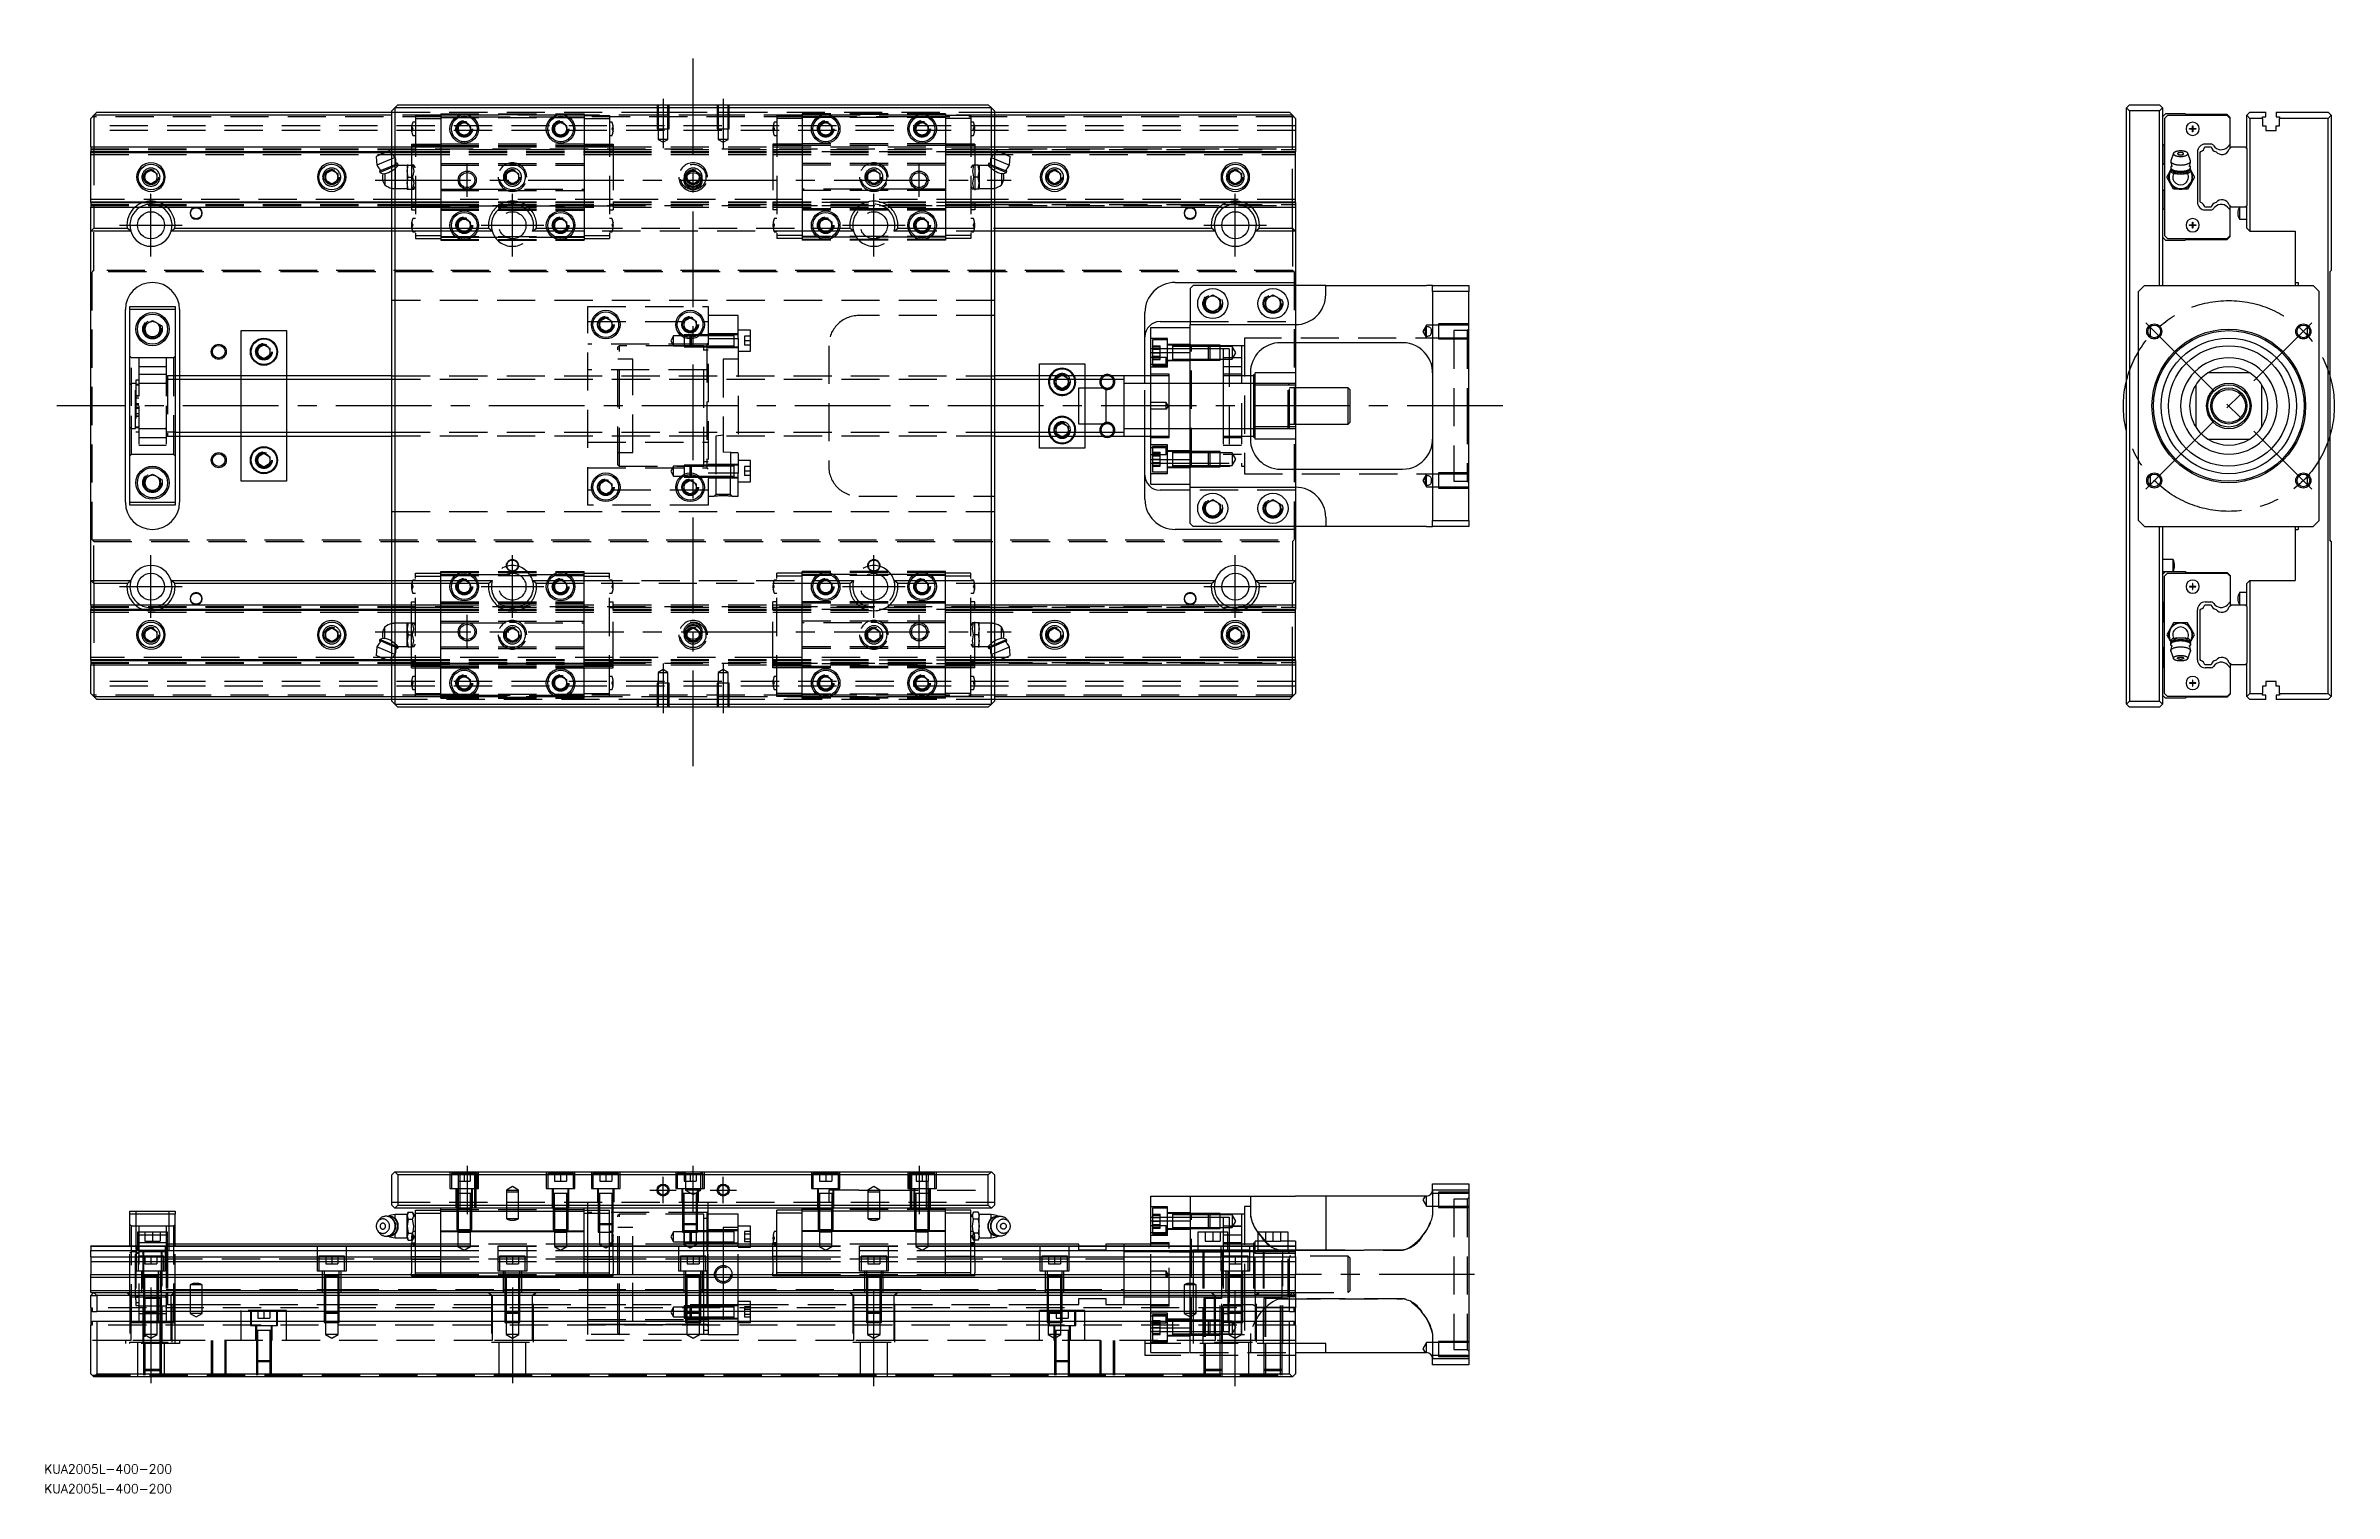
# Model space of a CAD drawing. Extents: x -15 to 745, y -361 to 120.
import ezdxf

# ---------------------------------------------------------------- set-up
doc = ezdxf.new("R2010")
doc.units = 0
doc.linetypes.add('CENTER', pattern=[50.8, 31.75, -6.35, 6.35, -6.35])
doc.linetypes.add('DASHED', pattern=[19.05, 12.7, -6.35])
doc.layers.get('0').update_dxf_attribs({"linetype": 'CONTINUOUS'})
doc.layers.add('CENTER', color=1, linetype='CENTER')
doc.styles.get("Standard").update_dxf_attribs({"font": 'txt.shx', "height": 3, "bigfont": 'bigfont.shx'})

# ---------------------------------------------------------------- blocks, each defined once
blk = doc.blocks.new('*U2')
at = {"color": 7, "linetype": 'CONTINUOUS'}
blk.add_text('KUA2005L-400-200', height=3, dxfattribs=at).set_placement((-15.44, -361.04))
blk = doc.blocks.new('*U3')
at = {"color": 7, "linetype": 'CONTINUOUS'}
blk.add_text('KUA2005L-400-200', height=3, dxfattribs=at).set_placement((-15.44, -354.46))

msp = doc.modelspace()

# ---------------------------------------------------------------- linework, layer by layer
at = {"color": 7, "linetype": 'CONTINUOUS'}
for p, q in [((100, 98), (101, 99)), ((101, 99), (102, 100)), ((101, 99), (101, -99)), ((299, 99), (101, 99)), ((102, 100), (298, 100)), ((298, 100), (299, 99)), ((299, 99), (300, 98)), ((299, -99), (299, 99)), ((676.83, 100), (675.83, 99)), ((675.83, -99), (675.83, 99)), ((675.83, 99), (676.83, 98)), ((676.83, 100), (686.83, 100)), ((687.83, 99), (686.83, 100)), ((686.83, 98), (687.83, 99)), ((687.83, 99), (687.83, 40)), ((1, 96.5), (0, 95.5)), ((0, 86), (0, 95.5)), ((2, 97.5), (1, 96.5)), ((1, 96.5), (1, 86)), ((100, 96.5), (1, 96.5)), ((2, 97.5), (100, 97.5)), ((100, -98), (100, 98)), ((122, 93.15), (124, 94.31)), ((122, 90.85), (122, 93.15)), ((124, 94.31), (126, 93.15)), ((126, 93.15), (126, 90.85)), ((154, 93.15), (156, 94.31)), ((154, 90.85), (154, 93.15)), ((156, 94.31), (158, 93.15)), ((158, 93.15), (158, 90.85)), ((242, 93.15), (244, 94.31)), ((242, 90.85), (242, 93.15)), ((244, 94.31), (246, 93.15)), ((246, 93.15), (246, 90.85)), ((274, 93.15), (276, 94.31)), ((274, 90.85), (274, 93.15)), ((276, 94.31), (278, 93.15)), ((278, 93.15), (278, 90.85)), ((300, 98), (300, -98)), ((300, 97.5), (398, 97.5)), ((399, 96.5), (300, 96.5)), ((399, 96.5), (398, 97.5)), ((400, 95.5), (399, 96.5)), ((399, 86), (399, 96.5)), ((400, 95.5), (400, 86)), ((686.83, 98), (676.83, 98)), ((676.83, 98), (676.83, -98)), ((686.83, 40), (686.83, 98)), ((688.83, 97), (687.83, 96)), ((689.53, 96.45), (688.53, 95.45)), ((688.53, 95.45), (688.53, 56.55)), ((695.33, 97), (688.83, 97)), ((709.33, 96.45), (689.53, 96.45)), ((695.58, 96.75), (695.33, 97)), ((709.33, 96.75), (695.58, 96.75)), ((696.83, 91.9), (696.83, 92.1)), ((696.83, 92.1), (697.73, 92.1)), ((697.73, 91.9), (696.83, 91.9)), ((697.73, 92.1), (697.73, 93)), ((697.73, 93), (697.93, 93)), ((697.73, 92.1), (697.83, 92)), ((697.73, 91.9), (697.83, 92)), ((697.73, 91), (697.73, 91.9)), ((697.93, 92.1), (697.83, 92)), ((697.93, 91.9), (697.83, 92)), ((697.93, 93), (697.93, 92.1)), ((697.93, 92.1), (698.83, 92.1)), ((698.83, 91.9), (697.93, 91.9)), ((697.93, 91.9), (697.93, 91)), ((698.83, 92.1), (698.83, 91.9)), ((710.33, 95.75), (709.33, 96.75)), ((710.33, 95.45), (709.33, 96.45)), ((710.33, 95.45), (710.33, 95.75)), ((710.33, 86.92), (710.33, 95.45)), ((715.83, 96.5), (716.83, 97.5)), ((715.83, 85.4), (715.83, 96.5)), ((716.83, 95.5), (715.83, 96.5)), ((716.83, 97.5), (722.13, 97.5)), ((720.98, 95.5), (716.83, 95.5)), ((716.83, 95.5), (716.83, 58)), ((720.98, 96), (722.13, 96)), ((720.98, 95.5), (720.98, 96)), ((720.98, 95.5), (720.98, 93)), ((720.98, 93), (722.13, 93)), ((722.13, 96), (722.13, 97.5)), ((722.13, 93), (722.13, 91.5)), ((722.13, 91.5), (725.53, 91.5)), ((725.53, 97.5), (742.83, 97.5)), ((725.53, 97.5), (725.53, 96)), ((725.53, 96), (726.68, 96)), ((725.53, 93), (726.68, 93)), ((725.53, 91.5), (725.53, 93)), ((726.68, 96), (726.68, 95.5)), ((726.68, 93), (726.68, 95.5)), ((742.83, 95.5), (726.68, 95.5)), ((742.83, 97.5), (743.83, 96.5)), ((743.83, 96.5), (742.83, 95.5)), ((742.83, -95.5), (742.83, 95.5)), ((743.83, 96.5), (743.83, 45)), ((0, 86), (0, 84.48)), ((0, 86), (100, 86)), ((0, 84.48), (98.73, 84.48)), ((0, 84.2), (0, 84.48)), ((0, 67.8), (0, 84.2)), ((0, 84.2), (98.05, 84.2)), ((99.2, 84.68), (94.77, 82.84)), ((100, 83.76), (99.2, 84.68)), ((99.37, 84.48), (100, 84.48)), ((99.62, 84.2), (100, 84.2)), ((124, 89.69), (122, 90.85)), ((126, 90.85), (124, 89.69)), ((156, 89.69), (154, 90.85)), ((158, 90.85), (156, 89.69)), ((244, 89.69), (242, 90.85)), ((246, 90.85), (244, 89.69)), ((276, 89.69), (274, 90.85)), ((278, 90.85), (276, 89.69)), ((300, 86), (400, 86)), ((300.8, 84.68), (300, 83.76)), ((300, 84.48), (300.63, 84.48)), ((300, 84.2), (300.38, 84.2)), ((300.8, 84.68), (305.23, 82.84)), ((301.27, 84.48), (400, 84.48)), ((301.95, 84.2), (400, 84.2)), ((400, 86), (400, 84.48)), ((400, 84.2), (400, 84.48)), ((400, 67.8), (400, 84.2)), ((687.83, 87), (688.33, 86.5)), ((688.33, 86.5), (688.33, 80.5)), ((691.45, 83.89), (690.56, 81.44)), ((691.45, 83.89), (691.43, 83.81)), ((691.43, 83.81), (691.43, 83.73)), ((691.43, 83.73), (691.45, 83.65)), ((691.48, 83.95), (691.45, 83.89)), ((691.45, 83.65), (691.48, 83.58)), ((691.52, 84.02), (691.48, 83.95)), ((691.48, 83.58), (691.53, 83.5)), ((691.58, 84.08), (691.52, 84.02)), ((691.64, 84.14), (691.58, 84.08)), ((691.72, 84.2), (691.64, 84.14)), ((691.81, 84.25), (691.72, 84.2)), ((691.9, 84.31), (691.81, 84.25)), ((692.01, 84.36), (691.9, 84.31)), ((692.13, 84.41), (692.01, 84.36)), ((692.25, 84.45), (692.13, 84.41)), ((692.39, 84.49), (692.25, 84.45)), ((692.53, 84.53), (692.39, 84.49)), ((692.68, 84.57), (692.53, 84.53)), ((692.83, 84.6), (692.68, 84.57)), ((692.99, 84.62), (692.83, 84.6)), ((692.85, 83.83), (692.83, 83.79)), ((692.83, 83.79), (692.83, 83.76)), ((692.83, 83.76), (692.83, 83.73)), ((692.83, 83.73), (692.85, 83.69)), ((692.86, 83.86), (692.85, 83.83)), ((692.85, 83.69), (692.86, 83.66)), ((692.89, 83.89), (692.86, 83.86)), ((692.86, 83.66), (692.89, 83.63)), ((692.92, 83.92), (692.89, 83.89)), ((692.89, 83.63), (692.92, 83.6)), ((692.96, 83.95), (692.92, 83.92)), ((692.92, 83.6), (692.96, 83.57)), ((693.01, 83.98), (692.96, 83.95)), ((693.15, 84.64), (692.99, 84.62)), ((693.06, 84.01), (693.01, 83.98)), ((693.12, 84.03), (693.06, 84.01)), ((693.19, 84.05), (693.12, 84.03)), ((693.32, 84.66), (693.15, 84.64)), ((693.26, 84.07), (693.19, 84.05)), ((693.33, 84.09), (693.26, 84.07)), ((693.49, 84.67), (693.32, 84.66)), ((693.41, 84.11), (693.33, 84.09)), ((693.49, 84.12), (693.41, 84.11)), ((693.66, 84.68), (693.49, 84.67)), ((693.57, 84.13), (693.49, 84.12)), ((693.66, 84.14), (693.57, 84.13)), ((693.83, 84.68), (693.66, 84.68)), ((693.74, 84.14), (693.66, 84.14)), ((693.83, 84.14), (693.74, 84.14)), ((694, 84.68), (693.83, 84.68)), ((693.92, 84.14), (693.83, 84.14)), ((694, 84.14), (693.92, 84.14)), ((694.17, 84.67), (694, 84.68)), ((694.09, 84.13), (694, 84.14)), ((694.17, 84.12), (694.09, 84.13)), ((694.34, 84.66), (694.17, 84.67)), ((694.25, 84.11), (694.17, 84.12)), ((694.33, 84.09), (694.25, 84.11)), ((694.4, 84.07), (694.33, 84.09)), ((694.51, 84.64), (694.34, 84.66)), ((694.47, 84.05), (694.4, 84.07)), ((694.54, 84.03), (694.47, 84.05)), ((694.67, 84.62), (694.51, 84.64)), ((694.6, 84.01), (694.54, 84.03)), ((694.65, 83.98), (694.6, 84.01)), ((694.7, 83.95), (694.65, 83.98)), ((694.83, 84.6), (694.67, 84.62)), ((694.74, 83.92), (694.7, 83.95)), ((694.7, 83.57), (694.74, 83.6)), ((694.77, 83.89), (694.74, 83.92)), ((694.74, 83.6), (694.77, 83.63)), ((694.8, 83.86), (694.77, 83.89)), ((694.77, 83.63), (694.8, 83.66)), ((694.81, 83.83), (694.8, 83.86)), ((694.8, 83.66), (694.81, 83.69)), ((694.83, 83.79), (694.81, 83.83)), ((694.81, 83.69), (694.83, 83.73)), ((694.98, 84.57), (694.83, 84.6)), ((694.83, 83.76), (694.83, 83.79)), ((694.83, 83.73), (694.83, 83.76)), ((695.13, 84.53), (694.98, 84.57)), ((695.27, 84.49), (695.13, 84.53)), ((695.41, 84.45), (695.27, 84.49)), ((695.53, 84.41), (695.41, 84.45)), ((695.65, 84.36), (695.53, 84.41)), ((695.76, 84.31), (695.65, 84.36)), ((695.85, 84.25), (695.76, 84.31)), ((695.94, 84.2), (695.85, 84.25)), ((696.02, 84.14), (695.94, 84.2)), ((696.08, 84.08), (696.02, 84.14)), ((696.14, 84.02), (696.08, 84.08)), ((696.13, 83.5), (696.18, 83.58)), ((696.18, 83.95), (696.14, 84.02)), ((696.21, 83.89), (696.18, 83.95)), ((696.18, 83.58), (696.21, 83.65)), ((696.23, 83.81), (696.21, 83.89)), ((697.1, 81.44), (696.21, 83.89)), ((696.21, 83.65), (696.23, 83.73)), ((696.23, 83.73), (696.23, 83.81)), ((697.93, 91), (697.73, 91)), ((699.4, 84.33), (699.4, 67.67)), ((700.33, 84.2), (700.49, 84.48)), ((700.33, 67.8), (700.33, 84.2)), ((701.89, 86), (703.97, 86)), ((703.91, 86.93), (702, 86.93)), ((710.33, 86.92), (709.37, 85.95)), ((709.88, 85.15), (710.33, 85.6)), ((710.33, 85.6), (710.33, 86.92)), ((710.33, 85.6), (710.73, 86)), ((710.73, 86), (715.23, 86)), ((715.23, 86), (715.83, 85.4)), ((715.83, 85.4), (715.83, 66.6)), ((18, 77.15), (20, 78.31)), ((18, 74.85), (18, 77.15)), ((20, 78.31), (22, 77.15)), ((22, 77.15), (22, 74.85)), ((78, 77.15), (80, 78.31)), ((78, 74.85), (78, 77.15)), ((80, 78.31), (82, 77.15)), ((82, 77.15), (82, 74.85)), ((94.77, 82.84), (94.97, 80)), ((100, 82.09), (94.97, 80)), ((100, 79.66), (95.83, 77.93)), ((96.04, 78.44), (95.83, 77.93)), ((95.83, 77.93), (95.98, 77.56)), ((100, 79.22), (95.98, 77.56)), ((95.98, 77.56), (97.1, 77.09)), ((96.94, 77.07), (97.6, 77.18)), ((97.6, 77.18), (97.6, 73.4)), ((300, 82.09), (305.03, 80)), ((300, 79.66), (304.17, 77.93)), ((300, 79.22), (304.02, 77.56)), ((303.06, 77.07), (302.4, 77.18)), ((302.4, 77.18), (302.4, 73.4)), ((302.9, 77.09), (304.02, 77.56)), ((304.17, 77.93), (303.96, 78.44)), ((304.02, 77.56), (304.17, 77.93)), ((305.03, 80), (305.23, 82.84)), ((318, 77.15), (320, 78.31)), ((318, 74.85), (318, 77.15)), ((320, 78.31), (322, 77.15)), ((322, 77.15), (322, 74.85)), ((378, 77.15), (380, 78.31)), ((378, 74.85), (378, 77.15)), ((380, 78.31), (382, 77.15)), ((382, 77.15), (382, 74.85)), ((688.33, 80.5), (687.83, 80)), ((689.21, 76), (690.37, 78)), ((690.37, 74), (689.21, 76)), ((690.37, 78), (690.65, 78.49)), ((690.56, 81.44), (690.53, 81.27)), ((690.53, 81.27), (690.54, 81.17)), ((690.55, 79.33), (690.53, 79.26)), ((690.53, 79.26), (690.53, 79.19)), ((690.53, 79.19), (690.54, 79.09)), ((690.53, 79.19), (690.53, 78.82)), ((690.53, 78.82), (690.53, 78.75)), ((690.53, 78.75), (690.55, 78.69)), ((690.54, 81.17), (690.57, 81.07)), ((690.54, 79.09), (690.57, 78.99)), ((690.57, 79.39), (690.55, 79.33)), ((690.55, 78.69), (690.57, 78.62)), ((690.57, 81.07), (690.62, 80.97)), ((690.6, 79.46), (690.57, 79.39)), ((690.57, 78.99), (690.62, 78.9)), ((690.57, 78.62), (690.6, 78.55)), ((690.65, 79.52), (690.6, 79.46)), ((690.6, 78.55), (690.65, 78.49)), ((690.62, 80.97), (690.69, 80.88)), ((690.62, 78.9), (690.69, 78.8)), ((690.7, 79.59), (690.65, 79.52)), ((690.65, 78.49), (690.7, 78.42)), ((690.69, 80.88), (690.78, 80.78)), ((690.69, 78.8), (690.78, 78.71)), ((690.76, 79.65), (690.7, 79.59)), ((690.7, 78.42), (690.76, 78.36)), ((690.74, 77.98), (690.75, 78.05)), ((690.74, 77.91), (690.74, 77.98)), ((690.75, 77.84), (690.74, 77.91)), ((690.75, 78.05), (690.77, 78.12)), ((690.76, 77.78), (690.75, 77.84)), ((690.83, 79.71), (690.76, 79.65)), ((690.76, 78.36), (690.83, 78.3)), ((690.77, 77.72), (690.76, 77.78)), ((690.77, 78.12), (690.79, 78.2)), ((690.8, 77.66), (690.77, 77.72)), ((690.78, 80.78), (690.89, 80.69)), ((690.78, 78.71), (690.89, 78.62)), ((690.79, 78.2), (690.82, 78.27)), ((690.83, 77.61), (690.8, 77.66)), ((690.82, 78.27), (690.83, 78.29)), ((690.89, 79.77), (690.83, 79.71)), ((690.83, 78.3), (690.95, 78.21)), ((690.83, 78.3), (691.82, 77.46)), ((690.86, 77.55), (690.83, 77.61)), ((690.91, 77.5), (690.86, 77.55)), ((690.89, 80.69), (691.02, 80.61)), ((690.89, 78.62), (691.02, 78.53)), ((690.95, 77.46), (690.91, 77.5)), ((690.95, 78.21), (691.09, 78.12)), ((691.01, 77.41), (690.95, 77.46)), ((691.07, 77.36), (691.01, 77.41)), ((691.02, 80.61), (691.16, 80.52)), ((691.02, 78.53), (691.16, 78.45)), ((691.15, 77.32), (691.07, 77.36)), ((691.09, 78.12), (691.25, 78.03)), ((691.23, 77.28), (691.15, 77.32)), ((691.16, 80.52), (691.32, 80.45)), ((691.16, 78.45), (691.32, 78.37)), ((691.32, 77.24), (691.23, 77.28)), ((691.25, 78.03), (691.42, 77.96)), ((691.32, 80.45), (691.5, 80.37)), ((691.32, 78.37), (691.5, 78.3)), ((691.42, 77.21), (691.32, 77.24)), ((691.42, 77.96), (691.62, 77.88)), ((691.51, 77.18), (691.42, 77.21)), ((691.5, 80.37), (691.69, 80.31)), ((691.5, 78.3), (691.69, 78.23)), ((691.53, 83.5), (691.6, 83.42)), ((691.6, 83.42), (691.68, 83.35)), ((691.62, 77.88), (691.82, 77.82)), ((691.68, 83.35), (691.78, 83.28)), ((691.69, 80.31), (691.89, 80.24)), ((691.69, 78.23), (691.89, 78.17)), ((691.78, 83.28), (691.89, 83.22)), ((691.82, 77.82), (692.04, 77.76)), ((691.99, 77.35), (691.82, 77.46)), ((691.89, 83.22), (692.02, 83.16)), ((691.89, 80.24), (692.11, 80.19)), ((691.89, 78.17), (692.11, 78.11)), ((692.19, 77.27), (691.99, 77.35)), ((692.02, 83.16), (692.16, 83.1)), ((692.04, 77.76), (692.28, 77.71)), ((692.11, 80.19), (692.33, 80.14)), ((692.11, 78.11), (692.33, 78.07)), ((692.16, 83.1), (692.31, 83.05)), ((692.28, 77.71), (692.52, 77.66)), ((692.31, 83.05), (692.48, 83)), ((692.33, 80.14), (692.57, 80.1)), ((692.33, 78.07), (692.57, 78.02)), ((692.48, 83), (692.65, 82.96)), ((692.52, 77.66), (692.77, 77.63)), ((692.57, 80.1), (692.81, 80.07)), ((692.57, 78.02), (692.81, 77.99)), ((692.65, 82.96), (692.84, 82.92)), ((692.77, 77.63), (693.03, 77.6)), ((692.81, 80.07), (693.06, 80.04)), ((692.81, 77.99), (693.06, 77.96)), ((692.84, 82.92), (693.03, 82.9)), ((692.96, 83.57), (693.01, 83.54)), ((693.01, 83.54), (693.06, 83.51)), ((693.03, 82.9), (693.22, 82.87)), ((693.03, 77.6), (693.29, 77.58)), ((693.06, 83.51), (693.12, 83.49)), ((693.06, 80.04), (693.31, 80.02)), ((693.06, 77.96), (693.31, 77.94)), ((693.12, 83.49), (693.19, 83.47)), ((693.19, 83.47), (693.26, 83.45)), ((693.22, 82.87), (693.42, 82.86)), ((693.26, 83.45), (693.33, 83.43)), ((693.29, 77.58), (693.56, 77.56)), ((693.31, 80.02), (693.57, 80.01)), ((693.31, 77.94), (693.57, 77.93)), ((693.33, 83.43), (693.41, 83.41)), ((693.41, 83.41), (693.49, 83.4)), ((693.42, 82.86), (693.63, 82.85)), ((693.49, 83.4), (693.57, 83.39)), ((693.56, 77.56), (693.83, 77.56)), ((693.57, 83.39), (693.66, 83.38)), ((693.57, 80.01), (693.83, 80)), ((693.57, 77.93), (693.83, 77.93)), ((693.63, 82.85), (693.83, 82.84)), ((693.66, 83.38), (693.74, 83.38)), ((693.74, 83.38), (693.83, 83.38)), ((693.83, 83.38), (693.92, 83.38)), ((693.83, 82.84), (694.03, 82.85)), ((693.83, 80), (694.09, 80.01)), ((693.83, 77.93), (694.09, 77.93)), ((693.83, 77.56), (694.1, 77.56)), ((693.92, 83.38), (694, 83.38)), ((694, 83.38), (694.09, 83.39)), ((694.03, 82.85), (694.24, 82.86)), ((694.09, 83.39), (694.17, 83.4)), ((694.09, 80.01), (694.35, 80.02)), ((694.09, 77.93), (694.35, 77.94)), ((694.1, 77.56), (694.37, 77.58)), ((694.17, 83.4), (694.25, 83.41)), ((694.24, 82.86), (694.44, 82.87)), ((694.25, 83.41), (694.33, 83.43)), ((694.33, 83.43), (694.4, 83.45)), ((694.35, 80.02), (694.6, 80.04)), ((694.35, 77.94), (694.6, 77.96)), ((694.37, 77.58), (694.63, 77.6)), ((694.4, 83.45), (694.47, 83.47)), ((694.44, 82.87), (694.63, 82.9)), ((694.47, 83.47), (694.54, 83.49)), ((694.54, 83.49), (694.6, 83.51)), ((694.6, 83.51), (694.65, 83.54)), ((694.6, 80.04), (694.85, 80.07)), ((694.6, 77.96), (694.85, 77.99)), ((694.63, 82.9), (694.82, 82.92)), ((694.63, 77.6), (694.89, 77.63)), ((694.65, 83.54), (694.7, 83.57)), ((694.82, 82.92), (695.01, 82.96)), ((694.85, 80.07), (695.09, 80.1)), ((694.85, 77.99), (695.09, 78.02)), ((694.89, 77.63), (695.14, 77.66)), ((695.01, 82.96), (695.18, 83)), ((695.09, 80.1), (695.33, 80.14)), ((695.09, 78.02), (695.33, 78.07)), ((695.14, 77.66), (695.38, 77.71)), ((695.18, 83), (695.35, 83.05)), ((695.33, 80.14), (695.55, 80.19)), ((695.33, 78.07), (695.55, 78.11)), ((695.35, 83.05), (695.5, 83.1)), ((695.38, 77.71), (695.62, 77.76)), ((695.61, 77.32), (695.4, 77.25)), ((695.5, 83.1), (695.64, 83.16)), ((695.55, 80.19), (695.77, 80.24)), ((695.55, 78.11), (695.77, 78.17)), ((695.84, 77.46), (695.61, 77.32)), ((695.62, 77.76), (695.84, 77.82)), ((695.64, 83.16), (695.77, 83.22)), ((695.77, 83.22), (695.88, 83.28)), ((695.77, 80.24), (695.97, 80.31)), ((695.77, 78.17), (695.97, 78.23)), ((695.84, 77.46), (696.83, 78.3)), ((695.84, 77.82), (696.04, 77.88)), ((695.88, 83.28), (695.98, 83.35)), ((695.97, 80.31), (696.16, 80.37)), ((695.97, 78.23), (696.16, 78.3)), ((695.98, 83.35), (696.06, 83.42)), ((696.04, 77.88), (696.24, 77.96)), ((696.06, 83.42), (696.13, 83.5)), ((696.24, 77.21), (696.15, 77.18)), ((696.16, 80.37), (696.34, 80.45)), ((696.16, 78.3), (696.34, 78.37)), ((696.24, 77.96), (696.41, 78.03)), ((696.34, 77.24), (696.24, 77.21)), ((696.34, 80.45), (696.5, 80.52)), ((696.34, 78.37), (696.5, 78.45)), ((696.43, 77.28), (696.34, 77.24)), ((696.41, 78.03), (696.57, 78.12)), ((696.51, 77.32), (696.43, 77.28)), ((696.5, 80.52), (696.64, 80.61)), ((696.5, 78.45), (696.64, 78.53)), ((696.58, 77.36), (696.51, 77.32)), ((696.57, 78.12), (696.71, 78.21)), ((696.65, 77.41), (696.58, 77.36)), ((696.64, 80.61), (696.77, 80.69)), ((696.64, 78.53), (696.77, 78.62)), ((696.71, 77.46), (696.65, 77.41)), ((696.71, 78.21), (696.83, 78.3)), ((696.75, 77.5), (696.71, 77.46)), ((696.8, 77.55), (696.75, 77.5)), ((696.77, 80.69), (696.88, 80.78)), ((696.83, 79.71), (696.77, 79.77)), ((696.77, 78.62), (696.88, 78.71)), ((696.83, 77.61), (696.8, 77.55)), ((696.9, 79.65), (696.83, 79.71)), ((696.83, 78.3), (696.9, 78.36)), ((696.83, 78.29), (696.84, 78.27)), ((696.86, 77.66), (696.83, 77.61)), ((696.84, 78.27), (696.87, 78.2)), ((696.89, 77.72), (696.86, 77.66)), ((696.87, 78.2), (696.89, 78.12)), ((696.88, 80.78), (696.97, 80.88)), ((696.88, 78.71), (696.97, 78.8)), ((696.89, 78.12), (696.91, 78.05)), ((696.9, 77.78), (696.89, 77.72)), ((696.96, 79.59), (696.9, 79.65)), ((696.9, 78.36), (696.96, 78.42)), ((696.91, 77.84), (696.9, 77.78)), ((696.91, 78.05), (696.92, 77.98)), ((696.92, 77.91), (696.91, 77.84)), ((696.92, 77.98), (696.92, 77.91)), ((697.01, 79.52), (696.96, 79.59)), ((696.96, 78.42), (697.01, 78.49)), ((696.97, 80.88), (697.04, 80.97)), ((696.97, 78.8), (697.04, 78.9)), ((697.06, 79.46), (697.01, 79.52)), ((697.01, 78.49), (697.06, 78.55)), ((697.01, 78.49), (697.29, 78)), ((697.04, 80.97), (697.09, 81.07)), ((697.04, 78.9), (697.09, 78.99)), ((697.09, 79.39), (697.06, 79.46)), ((697.06, 78.55), (697.09, 78.62)), ((697.09, 81.07), (697.12, 81.17)), ((697.11, 79.33), (697.09, 79.39)), ((697.09, 78.99), (697.12, 79.09)), ((697.09, 78.62), (697.11, 78.69)), ((697.13, 81.27), (697.1, 81.44)), ((697.13, 79.26), (697.11, 79.33)), ((697.11, 78.69), (697.13, 78.75)), ((697.12, 81.17), (697.13, 81.27)), ((697.12, 79.09), (697.13, 79.19)), ((697.13, 79.19), (697.13, 79.26)), ((697.13, 78.82), (697.13, 79.19)), ((697.13, 78.75), (697.13, 78.82)), ((697.29, 78), (698.45, 76)), ((698.45, 76), (697.29, 74)), ((20, 73.69), (18, 74.85)), ((22, 74.85), (20, 73.69)), ((80, 73.69), (78, 74.85)), ((82, 74.85), (80, 73.69)), ((320, 73.69), (318, 74.85)), ((322, 74.85), (320, 73.69)), ((380, 73.69), (378, 74.85)), ((382, 74.85), (380, 73.69)), ((687.83, 72), (688.33, 71.5)), ((688.33, 71.5), (688.33, 65.5)), ((691.52, 72), (690.37, 74)), ((693.83, 72), (691.52, 72)), ((696.14, 72), (693.83, 72)), ((697.29, 74), (696.14, 72)), ((0, 67.52), (0, 67.8)), ((0, 67.8), (100, 67.8)), ((0, 67.52), (0, 66)), ((0, 67.52), (100, 67.52)), ((0, 58), (0, 66)), ((0, 66), (100, 66)), ((1, 66), (1, 59)), ((122, 61.15), (124, 62.31)), ((122, 58.85), (122, 61.15)), ((124, 62.31), (126, 61.15)), ((126, 61.15), (126, 58.85)), ((154, 61.15), (156, 62.31)), ((154, 58.85), (154, 61.15)), ((156, 62.31), (158, 61.15)), ((158, 61.15), (158, 58.85)), ((242, 61.15), (244, 62.31)), ((242, 58.85), (242, 61.15)), ((244, 62.31), (246, 61.15)), ((246, 61.15), (246, 58.85)), ((274, 61.15), (276, 62.31)), ((274, 58.85), (274, 61.15)), ((276, 62.31), (278, 61.15)), ((278, 61.15), (278, 58.85)), ((300, 67.8), (400, 67.8)), ((300, 67.52), (400, 67.52)), ((300, 66), (400, 66)), ((399, 59), (399, 66)), ((400, 67.52), (400, 67.8)), ((400, 67.52), (400, 66)), ((400, 66), (400, 58)), ((688.33, 65.5), (687.83, 65)), ((697.73, 60.1), (697.73, 61)), ((697.73, 61), (697.93, 61)), ((697.93, 61), (697.93, 60.1)), ((700.49, 67.52), (700.33, 67.8)), ((703.97, 66), (701.89, 66)), ((702, 65.07), (703.91, 65.07)), ((709.37, 66.05), (710.33, 65.08)), ((710.73, 66), (709.88, 66.85)), ((710.33, 65.08), (710.33, 66.4)), ((710.33, 56.55), (710.33, 65.08)), ((715.23, 66), (710.73, 66)), ((712.83, 64.06), (712.83, 63.94)), ((713.33, 66), (713.33, 62)), ((713.33, 62), (715.83, 62)), ((715.83, 66.6), (715.23, 66)), ((715.83, 66), (715.23, 66)), ((715.83, 59), (715.83, 66.6)), ((0, 58), (1, 59)), ((0, -58), (0, 58)), ((13.29, 58), (0, 58)), ((1, 59), (12.06, 59)), ((13.29, 58), (12.06, 59)), ((26.71, 58), (27.94, 59)), ((100, 58), (26.71, 58)), ((27.94, 59), (100, 59)), ((124, 57.69), (122, 58.85)), ((126, 58.85), (124, 57.69)), ((156, 57.69), (154, 58.85)), ((158, 58.85), (156, 57.69)), ((244, 57.69), (242, 58.85)), ((246, 58.85), (244, 57.69)), ((276, 57.69), (274, 58.85)), ((278, 58.85), (276, 57.69)), ((300, 59), (372.06, 59)), ((373.29, 58), (300, 58)), ((373.29, 58), (372.06, 59)), ((386.71, 58), (387.94, 59)), ((400, 58), (386.71, 58)), ((387.94, 59), (399, 59)), ((399, 59), (400, 58)), ((400, 58), (400, 41)), ((687.83, 56), (688.83, 55)), ((688.53, 56.55), (689.53, 55.55)), ((688.83, 55), (695.33, 55)), ((689.53, 55.55), (709.33, 55.55)), ((695.33, 55), (695.58, 55.25)), ((695.58, 55.25), (709.33, 55.25)), ((696.83, 60.1), (697.73, 60.1)), ((696.83, 59.9), (696.83, 60.1)), ((697.73, 59.9), (696.83, 59.9)), ((697.73, 60.1), (697.83, 60)), ((697.73, 59.9), (697.83, 60)), ((697.73, 59), (697.73, 59.9)), ((697.93, 59), (697.73, 59)), ((697.93, 60.1), (697.83, 60)), ((697.93, 59.9), (697.83, 60)), ((697.93, 60.1), (698.83, 60.1)), ((698.83, 59.9), (697.93, 59.9)), ((697.93, 59.9), (697.93, 59)), ((698.83, 60.1), (698.83, 59.9)), ((709.33, 55.55), (710.33, 56.55)), ((709.33, 55.25), (710.33, 56.25)), ((710.33, 56.25), (710.33, 56.55)), ((715.83, 59), (716.83, 58)), ((716.83, 58), (731.83, 58)), ((731.83, 58), (731.83, 41)), ((360, 41), (400, 41)), ((366, 40), (365, 39)), ((365, 39), (365, 27)), ((410, 40), (366, 40)), ((400, 41), (400, 40)), ((410, 40), (443.5, 40)), ((410, 37), (410, 40)), ((445.5, 40), (443.5, 40)), ((445.5, 40), (457.5, 40)), ((445.5, 38), (445.5, 40)), ((445.5, 38), (445.5, -38)), ((457.5, 38), (445.5, 38)), ((457.5, 40), (457.5, 38)), ((457.5, -38), (457.5, 38)), ((681.83, 40), (679.83, 38)), ((679.83, -38), (679.83, 38)), ((681.83, 40), (737.83, 40)), ((731.83, 41), (731.83, 40)), ((731.83, 41), (732.83, 41)), ((732.83, 41), (732.83, 40)), ((739.83, 38), (737.83, 40)), ((739.83, -38), (739.83, 38)), ((743.33, 44.5), (743.83, 45)), ((743.33, 44.5), (743.33, -44.5)), ((11.5, -32), (11.5, 32)), ((13, 32), (13, 33)), ((13, 33), (28, 33)), ((13, -32), (13, 32)), ((28, 32), (13, 32)), ((28, 33), (28, 32)), ((28, 32), (28, -32)), ((29.5, 32), (29.5, 10)), ((350, 10), (350, 31)), ((370, 35.44), (372.5, 36.89)), ((370, 32.56), (370, 35.44)), ((372.5, 31.11), (370, 32.56)), ((372.5, 36.89), (375, 35.44)), ((375, 32.56), (372.5, 31.11)), ((375, 35.44), (375, 32.56)), ((390, 35.44), (392.5, 36.89)), ((390, 32.56), (390, 35.44)), ((392.5, 31.11), (390, 32.56)), ((392.5, 36.89), (395, 35.44)), ((395, 32.56), (392.5, 31.11)), ((395, 35.44), (395, 32.56)), ((18, 26.94), (20.5, 28.39)), ((18, 24.06), (18, 26.94)), ((20.5, 22.61), (18, 24.06)), ((20.5, 28.39), (23, 26.94)), ((23, 24.06), (20.5, 22.61)), ((23, 26.94), (23, 24.06)), ((50, 10), (50, 25)), ((50, 25), (65, 25)), ((65, 25), (65, 10)), ((169, 28.15), (171, 29.31)), ((169, 25.85), (169, 28.15)), ((171, 24.69), (169, 25.85)), ((171, 29.31), (173, 28.15)), ((173, 25.85), (171, 24.69)), ((173, 28.15), (173, 25.85)), ((197, 28.15), (199, 29.31)), ((197, 25.85), (197, 28.15)), ((199, 24.69), (197, 25.85)), ((199, 29.31), (201, 28.15)), ((201, 25.85), (199, 24.69)), ((201, 28.15), (201, 25.85)), ((352, 17.78), (352, 26)), ((352, 26), (365, 26)), ((355, 28), (365, 28)), ((365, 27), (400, 27)), ((365, 17.78), (365, 27)), ((443.03, 25.03), (443.11, 25.42)), ((443.11, 25.42), (443.23, 25.8)), ((443.23, 25.8), (443.38, 26.17)), ((443.38, 26.17), (443.5, 26.44)), ((443.5, 26.44), (443.76, 26.42)), ((443.5, 23.06), (443.5, 26.44)), ((443.58, 23.06), (443.5, 23.06)), ((443.82, 23.08), (443.58, 23.06)), ((443.76, 26.42), (444.01, 26.38)), ((444.04, 23.12), (443.82, 23.08)), ((444.01, 26.38), (444.25, 26.32)), ((444.26, 23.18), (444.04, 23.12)), ((444.25, 26.32), (444.47, 26.21)), ((444.46, 23.28), (444.26, 23.18)), ((444.65, 23.41), (444.46, 23.28)), ((444.47, 26.21), (444.66, 26.09)), ((444.81, 23.57), (444.65, 23.41)), ((444.66, 26.09), (444.81, 25.92)), ((444.81, 25.92), (444.93, 25.74)), ((444.94, 23.78), (444.81, 23.57)), ((444.93, 25.74), (445.02, 25.53)), ((445.04, 24.02), (444.94, 23.78)), ((445.02, 25.53), (445.08, 25.3)), ((683.83, 23.06), (683.83, 26.44)), ((735.83, 26.44), (735.83, 23.06)), ((55.5, 19.15), (57.5, 20.31)), ((55.5, 16.85), (55.5, 19.15)), ((57.5, 15.69), (55.5, 16.85)), ((57.5, 20.31), (59.5, 19.15)), ((59.5, 16.85), (57.5, 15.69)), ((59.5, 19.15), (59.5, 16.85)), ((352, -17.78), (352, 17.78)), ((352, 17.78), (365, 17.78)), ((365, -17.78), (365, 17.78)), ((365, -17.78), (365, 17.78)), ((435.5, 21), (395, 21)), ((400, 21), (400, 11)), ((100, 10), (28, 10)), ((100, 10), (58, 10)), ((343, 10), (300, 10)), ((313, 10), (300, 10)), ((315, 14), (330, 14)), ((315, 10), (315, 14)), ((321.96, 10), (322.5, 10.31)), ((322.5, 10.31), (323.04, 10)), ((330, 14), (330, 10)), ((352, 10), (343, 10)), ((343, 10), (343, -10)), ((343, 10), (343, -10)), ((385, 11), (385, -11)), ((386, 10), (385, 10)), ((386.31, 10.37), (386, 10.37)), ((386, 10.37), (386, 0)), ((386.63, 6.93), (386.63, 11)), ((400, 11), (386.63, 11)), ((400, 11), (400, 6.93)), ((716.76, 11), (702.9, 11)), ((328, -6), (328, 6)), ((328, 6), (337, 6)), ((337, 6), (337, -6)), ((386, 0), (386, -10.38)), ((386.63, -6.93), (386.63, 6.93)), ((400, 6.93), (386.63, 6.93)), ((400, 6.93), (400, -6.93)), ((417.5, 6), (400, 6)), ((418, 5.5), (417.5, 6)), ((417.5, -6), (417.5, 6)), ((418, 5.5), (418, -5.5)), ((698.83, 6.93), (698.83, -6.93)), ((720.83, -6.93), (720.83, 6.93)), ((337, -6), (328, -6)), ((386.63, -11), (386.63, -6.93)), ((400, -6.93), (386.63, -6.93)), ((400, -6), (417.5, -6)), ((400, -6.93), (400, -11)), ((417.5, -6), (418, -5.5)), ((28, -10), (100, -10)), ((29.5, -10), (29.5, -32)), ((50, -25), (50, -10)), ((58, -10), (100, -10)), ((65, -10), (65, -25)), ((300, -10), (343, -10)), ((300, -10), (313, -10)), ((315, -14), (315, -10)), ((330, -14), (315, -14)), ((322.5, -10.31), (321.96, -10)), ((323.04, -10), (322.5, -10.31)), ((330, -10), (330, -14)), ((343, -10), (352, -10)), ((350, -31), (350, -10)), ((359.1, -15.18), (359.1, -20.18)), ((385, -10), (386, -10)), ((386, -10.38), (386.31, -10.38)), ((400, -11), (386.63, -11)), ((400, -11), (400, -21)), ((702.9, -11), (716.76, -11)), ((18, -24.06), (20.5, -22.61)), ((20.5, -22.61), (23, -24.06)), ((55.5, -16.85), (57.5, -15.69)), ((55.5, -19.15), (55.5, -16.85)), ((57.5, -20.31), (55.5, -19.15)), ((57.5, -15.69), (59.5, -16.85)), ((59.5, -19.15), (57.5, -20.31)), ((59.5, -16.85), (59.5, -19.15)), ((352, -17.78), (365, -17.78)), ((352, -26), (352, -17.78)), ((365, -27), (365, -17.78)), ((395, -21), (435.5, -21)), ((18, -26.94), (18, -24.06)), ((20.5, -28.39), (18, -26.94)), ((23, -26.94), (20.5, -28.39)), ((23, -24.06), (23, -26.94)), ((65, -25), (50, -25)), ((169, -25.85), (171, -24.69)), ((169, -28.15), (169, -25.85)), ((171, -29.31), (169, -28.15)), ((171, -24.69), (173, -25.85)), ((173, -28.15), (171, -29.31)), ((173, -25.85), (173, -28.15)), ((197, -25.85), (199, -24.69)), ((197, -28.15), (197, -25.85)), ((199, -29.31), (197, -28.15)), ((199, -24.69), (201, -25.85)), ((201, -28.15), (199, -29.31)), ((201, -25.85), (201, -28.15)), ((213.6, -23.65), (213.6, -23.65)), ((352, -26), (365, -26)), ((365, -28), (355, -28)), ((365, -39), (365, -27)), ((365, -27), (400, -27)), ((443.03, -24.47), (443.11, -24.08)), ((443.11, -24.08), (443.23, -23.7)), ((443.23, -23.7), (443.38, -23.33)), ((443.38, -23.33), (443.5, -23.06)), ((443.5, -23.06), (443.76, -23.07)), ((443.5, -26.44), (443.5, -23.06)), ((443.58, -26.43), (443.5, -26.44)), ((443.82, -26.42), (443.58, -26.43)), ((443.76, -23.07), (444.01, -23.11)), ((444.04, -26.38), (443.82, -26.42)), ((444.01, -23.11), (444.25, -23.18)), ((444.26, -26.31), (444.04, -26.38)), ((444.25, -23.18), (444.47, -23.28)), ((444.46, -26.22), (444.26, -26.31)), ((444.65, -26.09), (444.46, -26.22)), ((444.47, -23.28), (444.66, -23.41)), ((444.81, -25.93), (444.65, -26.09)), ((444.66, -23.41), (444.81, -23.58)), ((444.81, -23.58), (444.93, -23.76)), ((444.94, -25.71), (444.81, -25.93)), ((444.93, -23.76), (445.02, -23.96)), ((445.04, -25.47), (444.94, -25.71)), ((445.02, -23.96), (445.08, -24.19)), ((683.83, -26.44), (683.83, -23.06)), ((735.83, -23.06), (735.83, -26.44)), ((13, -33), (13, -32)), ((13, -32), (28, -32)), ((28, -33), (13, -33)), ((28, -32), (28, -33)), ((370, -32.56), (372.5, -31.11)), ((370, -35.44), (370, -32.56)), ((372.5, -36.89), (370, -35.44)), ((372.5, -31.11), (375, -32.56)), ((375, -35.44), (372.5, -36.89)), ((375, -32.56), (375, -35.44)), ((390, -32.56), (392.5, -31.11)), ((390, -35.44), (390, -32.56)), ((392.5, -36.89), (390, -35.44)), ((392.5, -31.11), (395, -32.56)), ((395, -35.44), (392.5, -36.89)), ((395, -32.56), (395, -35.44)), ((410, -37), (410, -40)), ((400, -41), (360, -41)), ((365, -39), (366, -40)), ((410, -40), (366, -40)), ((400, -40), (400, -41)), ((400, -41), (400, -58)), ((443.5, -40), (410, -40)), ((443.5, -40), (445.5, -40)), ((445.5, -40), (445.5, -38)), ((445.5, -38), (457.5, -38)), ((457.5, -40), (445.5, -40)), ((457.5, -38), (457.5, -40)), ((679.83, -38), (681.83, -40)), ((681.83, -40), (737.83, -40)), ((686.83, -98), (686.83, -40)), ((687.83, -40), (687.83, -99)), ((731.83, -40), (731.83, -41)), ((731.83, -41), (732.83, -41)), ((731.83, -41), (731.83, -58)), ((732.83, -40), (732.83, -41)), ((737.83, -40), (739.83, -38)), ((743.83, -45), (743.33, -44.5)), ((743.83, -45), (743.83, -96.5)), ((691.33, -51), (687.83, -51)), ((691.33, -53), (691.33, -51)), ((691.33, -55), (691.33, -53)), ((691.83, -53.06), (691.83, -52.94)), ((0, -58), (13.29, -58)), ((1, -59), (0, -58)), ((0, -66), (0, -58)), ((12.06, -59), (1, -59)), ((1, -59), (1, -66)), ((12.06, -59), (13.29, -58)), ((26.71, -58), (100, -58)), ((27.94, -59), (26.71, -58)), ((100, -59), (27.94, -59)), ((122, -58.85), (124, -57.69)), ((122, -61.15), (122, -58.85)), ((124, -57.69), (126, -58.85)), ((126, -58.85), (126, -61.15)), ((154, -58.85), (156, -57.69)), ((154, -61.15), (154, -58.85)), ((156, -57.69), (158, -58.85)), ((158, -58.85), (158, -61.15)), ((242, -58.85), (244, -57.69)), ((242, -61.15), (242, -58.85)), ((244, -57.69), (246, -58.85)), ((246, -58.85), (246, -61.15)), ((274, -58.85), (276, -57.69)), ((274, -61.15), (274, -58.85)), ((276, -57.69), (278, -58.85)), ((278, -58.85), (278, -61.15)), ((300, -58), (373.29, -58)), ((372.06, -59), (300, -59)), ((372.06, -59), (373.29, -58)), ((386.71, -58), (400, -58)), ((387.94, -59), (386.71, -58)), ((399, -59), (387.94, -59)), ((400, -58), (399, -59)), ((399, -66), (399, -59)), ((400, -58), (400, -66)), ((687.83, -55), (688.83, -55)), ((687.83, -56), (688.83, -55)), ((688.53, -56.55), (689.53, -55.55)), ((688.53, -95.45), (688.53, -56.55)), ((688.83, -55), (695.33, -55)), ((689.53, -55.55), (709.33, -55.55)), ((695.33, -55), (695.58, -55.25)), ((695.58, -55.25), (709.33, -55.25)), ((697.73, -59.9), (696.83, -59.9)), ((696.83, -59.9), (696.83, -60.1)), ((696.83, -60.1), (697.73, -60.1)), ((697.73, -59), (697.73, -59.9)), ((697.93, -59), (697.73, -59)), ((697.73, -59.9), (697.83, -60)), ((697.73, -60.1), (697.83, -60)), ((697.73, -60.1), (697.73, -61)), ((697.93, -59.9), (697.83, -60)), ((697.93, -60.1), (697.83, -60)), ((697.93, -59.9), (697.93, -59)), ((698.83, -59.9), (697.93, -59.9)), ((697.93, -60.1), (698.83, -60.1)), ((697.93, -61), (697.93, -60.1)), ((698.83, -60.1), (698.83, -59.9)), ((709.33, -55.25), (710.33, -56.25)), ((709.33, -55.55), (710.33, -56.55)), ((710.33, -56.25), (710.33, -56.55)), ((710.33, -56.55), (710.33, -65.08)), ((716.83, -58), (715.83, -59)), ((715.83, -66.6), (715.83, -59)), ((716.83, -58), (731.83, -58)), ((716.83, -58), (716.83, -95.5)), ((0, -66), (0, -67.52)), ((0, -66), (100, -66)), ((0, -67.52), (100, -67.52)), ((0, -67.8), (0, -67.52)), ((0, -84.2), (0, -67.8)), ((0, -67.8), (100, -67.8)), ((124, -62.31), (122, -61.15)), ((126, -61.15), (124, -62.31)), ((156, -62.31), (154, -61.15)), ((158, -61.15), (156, -62.31)), ((244, -62.31), (242, -61.15)), ((246, -61.15), (244, -62.31)), ((276, -62.31), (274, -61.15)), ((278, -61.15), (276, -62.31)), ((300, -66), (400, -66)), ((300, -67.52), (400, -67.52)), ((300, -67.8), (400, -67.8)), ((400, -66), (400, -67.52)), ((400, -67.8), (400, -67.52)), ((400, -84.2), (400, -67.8)), ((688.33, -65.5), (687.83, -65)), ((688.33, -71.5), (688.33, -65.5)), ((697.73, -61), (697.93, -61)), ((699.4, -84.33), (699.4, -67.67)), ((700.33, -67.8), (700.49, -67.52)), ((700.33, -84.2), (700.33, -67.8)), ((701.89, -66), (703.97, -66)), ((702, -65.07), (703.91, -65.07)), ((709.37, -66.05), (710.33, -65.08)), ((709.88, -66.85), (710.33, -66.4)), ((710.33, -65.08), (710.33, -66.4)), ((710.33, -66.4), (710.73, -66)), ((710.73, -66), (715.23, -66)), ((712.83, -63.94), (712.83, -64.06)), ((715.83, -62), (713.33, -62)), ((713.33, -62), (713.33, -66)), ((715.23, -66), (715.83, -66)), ((715.23, -66), (715.83, -66.6)), ((715.83, -66.6), (715.83, -85.4)), ((18, -74.85), (20, -73.69)), ((18, -77.15), (18, -74.85)), ((20, -73.69), (22, -74.85)), ((22, -74.85), (22, -77.15)), ((78, -74.85), (80, -73.69)), ((78, -77.15), (78, -74.85)), ((80, -73.69), (82, -74.85)), ((82, -74.85), (82, -77.15)), ((97.6, -77.18), (97.6, -73.4)), ((302.4, -77.18), (302.4, -73.4)), ((318, -74.85), (320, -73.69)), ((318, -77.15), (318, -74.85)), ((320, -73.69), (322, -74.85)), ((322, -74.85), (322, -77.15)), ((378, -74.85), (380, -73.69)), ((378, -77.15), (378, -74.85)), ((380, -73.69), (382, -74.85)), ((382, -74.85), (382, -77.15)), ((687.83, -72), (688.33, -71.5)), ((690.37, -74), (689.21, -76)), ((691.52, -72), (690.37, -74)), ((693.83, -72), (691.52, -72)), ((696.14, -72), (693.83, -72)), ((697.29, -74), (696.14, -72)), ((698.45, -76), (697.29, -74)), ((20, -78.31), (18, -77.15)), ((22, -77.15), (20, -78.31)), ((80, -78.31), (78, -77.15)), ((82, -77.15), (80, -78.31)), ((94.97, -80), (94.77, -82.84)), ((99.2, -84.68), (94.77, -82.84)), ((100, -82.09), (94.97, -80)), ((95.98, -77.56), (95.83, -77.93)), ((95.83, -77.93), (96.04, -78.44)), ((100, -79.66), (95.83, -77.93)), ((97.1, -77.09), (95.98, -77.56)), ((100, -79.22), (95.98, -77.56)), ((96.94, -77.07), (97.6, -77.18)), ((300, -79.22), (304.02, -77.56)), ((300, -79.66), (304.17, -77.93)), ((300, -82.09), (305.03, -80)), ((300.8, -84.68), (305.23, -82.84)), ((303.06, -77.07), (302.4, -77.18)), ((304.02, -77.56), (302.9, -77.09)), ((303.96, -78.44), (304.17, -77.93)), ((304.17, -77.93), (304.02, -77.56)), ((305.23, -82.84), (305.03, -80)), ((320, -78.31), (318, -77.15)), ((322, -77.15), (320, -78.31)), ((380, -78.31), (378, -77.15)), ((382, -77.15), (380, -78.31)), ((688.33, -80.5), (687.83, -80)), ((688.33, -86.5), (688.33, -80.5)), ((689.21, -76), (690.37, -78)), ((690.37, -78), (690.65, -78.49)), ((690.53, -78.75), (690.55, -78.69)), ((690.53, -78.82), (690.53, -78.75)), ((690.53, -78.82), (690.53, -79.19)), ((690.53, -79.19), (690.54, -79.09)), ((690.53, -79.26), (690.53, -79.19)), ((690.55, -79.33), (690.53, -79.26)), ((690.53, -81.27), (690.54, -81.17)), ((690.56, -81.44), (690.53, -81.27)), ((690.54, -79.09), (690.57, -78.99)), ((690.54, -81.17), (690.57, -81.07)), ((690.55, -78.69), (690.57, -78.62)), ((690.57, -79.39), (690.55, -79.33)), ((690.56, -81.44), (691.45, -83.89)), ((690.57, -78.62), (690.6, -78.55)), ((690.57, -78.99), (690.62, -78.9)), ((690.6, -79.46), (690.57, -79.39)), ((690.57, -81.07), (690.62, -80.97)), ((690.6, -78.55), (690.65, -78.49)), ((690.65, -79.52), (690.6, -79.46)), ((690.62, -78.9), (690.69, -78.8)), ((690.62, -80.97), (690.69, -80.88)), ((690.65, -78.49), (690.7, -78.42)), ((690.7, -79.59), (690.65, -79.52)), ((690.69, -78.8), (690.78, -78.71)), ((690.69, -80.88), (690.78, -80.78)), ((690.7, -78.42), (690.76, -78.36)), ((690.76, -79.65), (690.7, -79.59)), ((690.75, -77.85), (690.74, -77.91)), ((690.74, -77.91), (690.74, -77.98)), ((690.74, -77.98), (690.75, -78.05)), ((690.76, -77.78), (690.75, -77.85)), ((690.75, -78.05), (690.77, -78.12)), ((690.77, -77.72), (690.76, -77.78)), ((690.76, -78.36), (690.83, -78.3)), ((690.83, -79.71), (690.76, -79.65)), ((690.8, -77.66), (690.77, -77.72)), ((690.77, -78.12), (690.79, -78.2)), ((690.78, -78.71), (690.89, -78.62)), ((690.78, -80.78), (690.89, -80.69)), ((690.79, -78.2), (690.82, -78.27)), ((690.83, -77.61), (690.8, -77.66)), ((690.82, -78.27), (690.83, -78.29)), ((691.82, -77.46), (690.83, -78.3)), ((690.86, -77.55), (690.83, -77.61)), ((690.83, -78.3), (690.95, -78.21)), ((690.83, -79.71), (690.89, -79.77)), ((690.9, -77.5), (690.86, -77.55)), ((690.89, -78.62), (691.02, -78.53)), ((690.89, -80.69), (691.02, -80.61)), ((690.95, -77.46), (690.9, -77.5)), ((691.01, -77.41), (690.95, -77.46)), ((690.95, -78.21), (691.09, -78.12)), ((691.07, -77.36), (691.01, -77.41)), ((691.02, -78.53), (691.16, -78.45)), ((691.02, -80.61), (691.16, -80.52)), ((691.15, -77.32), (691.07, -77.36)), ((691.09, -78.12), (691.25, -78.03)), ((691.23, -77.28), (691.15, -77.32)), ((691.16, -78.45), (691.32, -78.37)), ((691.16, -80.52), (691.32, -80.45)), ((691.32, -77.24), (691.23, -77.28)), ((691.25, -78.03), (691.42, -77.96)), ((691.41, -77.21), (691.32, -77.24)), ((691.32, -78.37), (691.5, -78.3)), ((691.32, -80.45), (691.5, -80.37)), ((691.51, -77.18), (691.41, -77.21)), ((691.42, -77.96), (691.62, -77.88)), ((691.48, -83.58), (691.53, -83.5)), ((691.5, -78.3), (691.69, -78.23)), ((691.5, -80.37), (691.69, -80.31)), ((691.53, -83.5), (691.6, -83.42)), ((691.6, -83.42), (691.68, -83.35)), ((691.62, -77.88), (691.82, -77.82)), ((691.68, -83.35), (691.78, -83.28)), ((691.69, -78.23), (691.89, -78.17)), ((691.69, -80.31), (691.89, -80.24)), ((691.78, -83.28), (691.89, -83.22)), ((691.94, -77.38), (691.82, -77.46)), ((691.82, -77.82), (692.04, -77.76)), ((691.89, -78.17), (692.11, -78.11)), ((691.89, -80.24), (692.11, -80.19)), ((691.89, -83.22), (692.02, -83.16)), ((692.13, -77.29), (691.94, -77.38)), ((692.02, -83.16), (692.16, -83.1)), ((692.04, -77.76), (692.28, -77.71)), ((692.11, -78.11), (692.33, -78.07)), ((692.11, -80.19), (692.33, -80.14)), ((692.16, -83.1), (692.31, -83.05)), ((692.28, -77.71), (692.52, -77.66)), ((692.31, -83.05), (692.48, -83)), ((692.33, -78.07), (692.57, -78.02)), ((692.33, -80.14), (692.57, -80.1)), ((692.48, -83), (692.65, -82.96)), ((692.52, -77.66), (692.77, -77.63)), ((692.57, -78.02), (692.81, -77.99)), ((692.57, -80.1), (692.81, -80.07)), ((692.65, -82.96), (692.84, -82.92)), ((692.77, -77.63), (693.03, -77.6)), ((692.81, -77.99), (693.06, -77.96)), ((692.81, -80.07), (693.06, -80.04)), ((692.84, -82.92), (693.03, -82.9)), ((692.92, -83.6), (692.96, -83.57)), ((692.96, -83.57), (693.01, -83.54)), ((693.01, -83.54), (693.06, -83.51)), ((693.03, -77.6), (693.29, -77.58)), ((693.03, -82.9), (693.22, -82.87)), ((693.06, -77.96), (693.31, -77.94)), ((693.06, -80.04), (693.31, -80.02)), ((693.06, -83.51), (693.12, -83.49)), ((693.12, -83.49), (693.19, -83.47)), ((693.19, -83.47), (693.26, -83.45)), ((693.22, -82.87), (693.42, -82.86)), ((693.26, -83.45), (693.33, -83.43)), ((693.29, -77.58), (693.56, -77.56)), ((693.31, -77.94), (693.57, -77.93)), ((693.31, -80.02), (693.57, -80.01)), ((693.33, -83.43), (693.41, -83.41)), ((693.41, -83.41), (693.49, -83.4)), ((693.42, -82.86), (693.63, -82.85)), ((693.49, -83.4), (693.57, -83.39)), ((693.56, -77.56), (693.83, -77.56)), ((693.57, -77.93), (693.83, -77.93)), ((693.57, -80.01), (693.83, -80)), ((693.57, -83.39), (693.66, -83.38)), ((693.63, -82.85), (693.83, -82.84)), ((693.66, -83.38), (693.74, -83.38)), ((693.74, -83.38), (693.83, -83.38)), ((693.83, -77.56), (694.1, -77.56)), ((693.83, -77.93), (694.09, -77.93)), ((693.83, -80), (694.09, -80.01)), ((693.83, -82.84), (694.03, -82.85)), ((693.83, -83.38), (693.92, -83.38)), ((693.92, -83.38), (694, -83.38)), ((694, -83.38), (694.09, -83.39)), ((694.03, -82.85), (694.24, -82.86)), ((694.09, -77.93), (694.35, -77.94)), ((694.09, -80.01), (694.35, -80.02)), ((694.09, -83.39), (694.17, -83.4)), ((694.1, -77.56), (694.37, -77.58)), ((694.17, -83.4), (694.25, -83.41)), ((694.24, -82.86), (694.44, -82.87)), ((694.25, -83.41), (694.33, -83.43)), ((694.33, -83.43), (694.4, -83.45)), ((694.35, -77.94), (694.6, -77.96)), ((694.35, -80.02), (694.6, -80.04)), ((694.37, -77.58), (694.63, -77.6)), ((694.4, -83.45), (694.47, -83.47)), ((694.44, -82.87), (694.63, -82.9)), ((694.47, -83.47), (694.54, -83.49)), ((694.54, -83.49), (694.6, -83.51)), ((694.6, -77.96), (694.85, -77.99)), ((694.6, -80.04), (694.85, -80.07)), ((694.6, -83.51), (694.65, -83.54)), ((694.63, -77.6), (694.89, -77.63)), ((694.63, -82.9), (694.82, -82.92)), ((694.65, -83.54), (694.7, -83.57)), ((694.7, -83.57), (694.74, -83.6)), ((694.82, -82.92), (695.01, -82.96)), ((694.85, -77.99), (695.09, -78.02)), ((694.85, -80.07), (695.09, -80.1)), ((694.89, -77.63), (695.14, -77.66)), ((695.01, -82.96), (695.18, -83)), ((695.09, -78.02), (695.33, -78.07)), ((695.09, -80.1), (695.33, -80.14)), ((695.14, -77.66), (695.38, -77.71)), ((695.18, -83), (695.35, -83.05)), ((695.33, -78.07), (695.55, -78.11)), ((695.33, -80.14), (695.55, -80.19)), ((695.35, -83.05), (695.5, -83.1)), ((695.38, -77.71), (695.62, -77.76)), ((695.66, -77.34), (695.43, -77.26)), ((695.5, -83.1), (695.64, -83.16)), ((695.55, -78.11), (695.77, -78.17)), ((695.55, -80.19), (695.77, -80.24)), ((695.62, -77.76), (695.84, -77.82)), ((695.64, -83.16), (695.77, -83.22)), ((695.84, -77.46), (695.66, -77.34)), ((695.77, -78.17), (695.97, -78.23)), ((695.77, -80.24), (695.97, -80.31)), ((695.77, -83.22), (695.88, -83.28)), ((696.83, -78.3), (695.84, -77.46)), ((695.84, -77.82), (696.04, -77.88)), ((695.88, -83.28), (695.98, -83.35)), ((695.97, -78.23), (696.16, -78.3)), ((695.97, -80.31), (696.16, -80.37)), ((695.98, -83.35), (696.06, -83.42)), ((696.04, -77.88), (696.24, -77.96)), ((696.06, -83.42), (696.13, -83.5)), ((696.13, -83.5), (696.18, -83.58)), ((696.25, -77.21), (696.15, -77.18)), ((696.16, -78.3), (696.34, -78.37)), ((696.16, -80.37), (696.34, -80.45)), ((696.21, -83.89), (697.1, -81.44)), ((696.24, -77.96), (696.41, -78.03)), ((696.34, -77.24), (696.25, -77.21)), ((696.43, -77.28), (696.34, -77.24)), ((696.34, -78.37), (696.5, -78.45)), ((696.34, -80.45), (696.5, -80.52)), ((696.41, -78.03), (696.57, -78.12)), ((696.51, -77.32), (696.43, -77.28)), ((696.5, -78.45), (696.64, -78.53)), ((696.5, -80.52), (696.64, -80.61)), ((696.59, -77.36), (696.51, -77.32)), ((696.57, -78.12), (696.71, -78.21)), ((696.65, -77.41), (696.59, -77.36)), ((696.64, -78.53), (696.77, -78.62)), ((696.64, -80.61), (696.77, -80.69)), ((696.71, -77.46), (696.65, -77.41)), ((696.75, -77.5), (696.71, -77.46)), ((696.71, -78.21), (696.83, -78.3)), ((696.8, -77.55), (696.75, -77.5)), ((696.77, -78.62), (696.88, -78.71)), ((696.77, -79.77), (696.83, -79.71)), ((696.77, -80.69), (696.88, -80.78)), ((696.83, -77.61), (696.8, -77.55)), ((696.86, -77.66), (696.83, -77.61)), ((696.83, -78.29), (696.84, -78.27)), ((696.83, -78.3), (696.9, -78.36)), ((696.9, -79.65), (696.83, -79.71)), ((696.84, -78.27), (696.87, -78.2)), ((696.89, -77.72), (696.86, -77.66)), ((696.87, -78.2), (696.89, -78.12)), ((696.88, -78.71), (696.97, -78.8)), ((696.88, -80.78), (696.97, -80.88)), ((696.9, -77.78), (696.89, -77.72)), ((696.89, -78.12), (696.91, -78.05)), ((696.91, -77.84), (696.9, -77.78)), ((696.9, -78.36), (696.96, -78.42)), ((696.96, -79.59), (696.9, -79.65)), ((696.92, -77.91), (696.91, -77.84)), ((696.91, -78.05), (696.92, -77.98)), ((696.92, -77.98), (696.92, -77.91)), ((696.96, -78.42), (697.01, -78.49)), ((697.01, -79.52), (696.96, -79.59)), ((696.97, -78.8), (697.04, -78.9)), ((696.97, -80.88), (697.04, -80.97)), ((697.01, -78.49), (697.29, -78)), ((697.01, -78.49), (697.06, -78.55)), ((697.06, -79.46), (697.01, -79.52)), ((697.04, -78.9), (697.09, -78.99)), ((697.04, -80.97), (697.09, -81.07)), ((697.06, -78.55), (697.09, -78.62)), ((697.09, -79.39), (697.06, -79.46)), ((697.09, -78.62), (697.11, -78.69)), ((697.09, -78.99), (697.12, -79.09)), ((697.11, -79.33), (697.09, -79.39)), ((697.09, -81.07), (697.12, -81.17)), ((697.13, -81.3), (697.1, -81.44)), ((697.11, -78.69), (697.13, -78.75)), ((697.13, -79.26), (697.11, -79.33)), ((697.12, -79.09), (697.13, -79.19)), ((697.12, -81.17), (697.13, -81.27)), ((697.13, -78.75), (697.13, -78.82)), ((697.13, -79.19), (697.13, -78.82)), ((697.13, -79.19), (697.13, -79.26)), ((697.13, -81.27), (697.13, -81.3)), ((697.29, -78), (698.45, -76)), ((0, -84.48), (0, -84.2)), ((0, -84.2), (98.05, -84.2)), ((0, -84.48), (0, -86)), ((0, -84.48), (98.73, -84.48)), ((0, -95.5), (0, -86)), ((0, -86), (100, -86)), ((1, -86), (1, -96.5)), ((99.2, -84.68), (100, -83.76)), ((99.37, -84.48), (100, -84.48)), ((99.62, -84.2), (100, -84.2)), ((122, -90.85), (124, -89.69)), ((122, -93.15), (122, -90.85)), ((124, -89.69), (126, -90.85)), ((126, -90.85), (126, -93.15)), ((154, -90.85), (156, -89.69)), ((154, -93.15), (154, -90.85)), ((156, -89.69), (158, -90.85)), ((158, -90.85), (158, -93.15)), ((242, -90.85), (244, -89.69)), ((242, -93.15), (242, -90.85)), ((244, -89.69), (246, -90.85)), ((246, -90.85), (246, -93.15)), ((274, -90.85), (276, -89.69)), ((274, -93.15), (274, -90.85)), ((276, -89.69), (278, -90.85)), ((278, -90.85), (278, -93.15)), ((300, -83.76), (300.8, -84.68)), ((300, -84.2), (300.38, -84.2)), ((300, -84.48), (300.63, -84.48)), ((300, -86), (400, -86)), ((301.27, -84.48), (400, -84.48)), ((301.95, -84.2), (400, -84.2)), ((399, -96.5), (399, -86)), ((400, -84.48), (400, -84.2)), ((400, -84.48), (400, -86)), ((400, -86), (400, -95.5)), ((687.83, -87), (688.33, -86.5)), ((691.43, -83.73), (691.45, -83.65)), ((691.43, -83.81), (691.43, -83.73)), ((691.45, -83.89), (691.43, -83.81)), ((691.45, -83.65), (691.48, -83.58)), ((691.48, -83.95), (691.45, -83.89)), ((691.52, -84.02), (691.48, -83.95)), ((691.58, -84.08), (691.52, -84.02)), ((691.64, -84.14), (691.58, -84.08)), ((691.72, -84.2), (691.64, -84.14)), ((691.81, -84.25), (691.72, -84.2)), ((691.9, -84.31), (691.81, -84.25)), ((692.01, -84.36), (691.9, -84.31)), ((692.13, -84.41), (692.01, -84.36)), ((692.25, -84.45), (692.13, -84.41)), ((692.39, -84.49), (692.25, -84.45)), ((692.53, -84.53), (692.39, -84.49)), ((692.68, -84.57), (692.53, -84.53)), ((692.83, -84.6), (692.68, -84.57)), ((692.83, -83.73), (692.85, -83.69)), ((692.83, -83.76), (692.83, -83.73)), ((692.83, -83.79), (692.83, -83.76)), ((692.85, -83.83), (692.83, -83.79)), ((692.99, -84.62), (692.83, -84.6)), ((692.85, -83.69), (692.86, -83.66)), ((692.86, -83.86), (692.85, -83.83)), ((692.86, -83.66), (692.89, -83.63)), ((692.89, -83.89), (692.86, -83.86)), ((692.89, -83.63), (692.92, -83.6)), ((692.92, -83.92), (692.89, -83.89)), ((692.96, -83.95), (692.92, -83.92)), ((693.01, -83.98), (692.96, -83.95)), ((693.15, -84.64), (692.99, -84.62)), ((693.06, -84.01), (693.01, -83.98)), ((693.12, -84.03), (693.06, -84.01)), ((693.19, -84.05), (693.12, -84.03)), ((693.32, -84.66), (693.15, -84.64)), ((693.26, -84.07), (693.19, -84.05)), ((693.33, -84.09), (693.26, -84.07)), ((693.49, -84.67), (693.32, -84.66)), ((693.41, -84.11), (693.33, -84.09)), ((693.49, -84.12), (693.41, -84.11)), ((693.57, -84.13), (693.49, -84.12)), ((693.66, -84.68), (693.49, -84.67)), ((693.66, -84.14), (693.57, -84.13)), ((693.74, -84.14), (693.66, -84.14)), ((693.83, -84.68), (693.66, -84.68)), ((693.83, -84.14), (693.74, -84.14)), ((693.92, -84.14), (693.83, -84.14)), ((694, -84.68), (693.83, -84.68)), ((694, -84.14), (693.92, -84.14)), ((694.09, -84.13), (694, -84.14)), ((694.17, -84.67), (694, -84.68)), ((694.17, -84.12), (694.09, -84.13)), ((694.25, -84.11), (694.17, -84.12)), ((694.34, -84.66), (694.17, -84.67)), ((694.33, -84.09), (694.25, -84.11)), ((694.4, -84.07), (694.33, -84.09)), ((694.51, -84.64), (694.34, -84.66)), ((694.47, -84.05), (694.4, -84.07)), ((694.54, -84.03), (694.47, -84.05)), ((694.67, -84.62), (694.51, -84.64)), ((694.6, -84.01), (694.54, -84.03)), ((694.65, -83.98), (694.6, -84.01)), ((694.7, -83.95), (694.65, -83.98)), ((694.83, -84.6), (694.67, -84.62)), ((694.74, -83.92), (694.7, -83.95)), ((694.74, -83.6), (694.77, -83.63)), ((694.77, -83.89), (694.74, -83.92)), ((694.77, -83.63), (694.8, -83.66)), ((694.8, -83.86), (694.77, -83.89)), ((694.8, -83.66), (694.81, -83.69)), ((694.81, -83.83), (694.8, -83.86)), ((694.81, -83.69), (694.83, -83.73)), ((694.83, -83.79), (694.81, -83.83)), ((694.83, -83.73), (694.83, -83.76)), ((694.83, -83.76), (694.83, -83.79)), ((694.98, -84.57), (694.83, -84.6)), ((695.13, -84.53), (694.98, -84.57)), ((695.27, -84.49), (695.13, -84.53)), ((695.41, -84.45), (695.27, -84.49)), ((695.53, -84.41), (695.41, -84.45)), ((695.65, -84.36), (695.53, -84.41)), ((695.76, -84.31), (695.65, -84.36)), ((695.85, -84.25), (695.76, -84.31)), ((695.94, -84.2), (695.85, -84.25)), ((696.02, -84.14), (695.94, -84.2)), ((696.08, -84.08), (696.02, -84.14)), ((696.14, -84.02), (696.08, -84.08)), ((696.18, -83.95), (696.14, -84.02)), ((696.18, -83.58), (696.21, -83.65)), ((696.21, -83.89), (696.18, -83.95)), ((696.21, -83.65), (696.23, -83.73)), ((696.23, -83.81), (696.21, -83.89)), ((696.23, -83.73), (696.23, -83.81)), ((697.73, -91), (697.73, -91.9)), ((697.93, -91), (697.73, -91)), ((697.93, -91.9), (697.93, -91)), ((700.49, -84.48), (700.33, -84.2)), ((703.97, -86), (701.89, -86)), ((703.91, -86.93), (702, -86.93)), ((710.33, -86.92), (709.37, -85.95)), ((710.73, -86), (709.88, -85.15)), ((710.33, -85.6), (710.33, -86.92)), ((710.33, -86.92), (710.33, -95.45)), ((715.23, -86), (710.73, -86)), ((715.83, -85.4), (715.23, -86)), ((715.83, -96.5), (715.83, -85.4)), ((0, -95.5), (1, -96.5)), ((1, -96.5), (100, -96.5)), ((1, -96.5), (2, -97.5)), ((100, -97.5), (2, -97.5)), ((101, -99), (100, -98)), ((124, -94.31), (122, -93.15)), ((126, -93.15), (124, -94.31)), ((156, -94.31), (154, -93.15)), ((158, -93.15), (156, -94.31)), ((244, -94.31), (242, -93.15)), ((246, -93.15), (244, -94.31)), ((276, -94.31), (274, -93.15)), ((278, -93.15), (276, -94.31)), ((300, -98), (299, -99)), ((300, -96.5), (399, -96.5)), ((398, -97.5), (300, -97.5)), ((398, -97.5), (399, -96.5)), ((399, -96.5), (400, -95.5)), ((676.83, -98), (675.83, -99)), ((676.83, -98), (686.83, -98)), ((687.83, -99), (686.83, -98)), ((688.83, -97), (687.83, -96)), ((689.53, -96.45), (688.53, -95.45)), ((695.33, -97), (688.83, -97)), ((709.33, -96.45), (689.53, -96.45)), ((695.58, -96.75), (695.33, -97)), ((709.33, -96.75), (695.58, -96.75)), ((697.73, -91.9), (696.83, -91.9)), ((696.83, -91.9), (696.83, -92.1)), ((696.83, -92.1), (697.73, -92.1)), ((697.73, -91.9), (697.83, -92)), ((697.73, -92.1), (697.83, -92)), ((697.73, -92.1), (697.73, -93)), ((697.73, -93), (697.93, -93)), ((697.93, -91.9), (697.83, -92)), ((697.93, -92.1), (697.83, -92)), ((698.83, -91.9), (697.93, -91.9)), ((697.93, -92.1), (698.83, -92.1)), ((697.93, -93), (697.93, -92.1)), ((698.83, -92.1), (698.83, -91.9)), ((710.33, -95.45), (709.33, -96.45)), ((710.33, -95.75), (709.33, -96.75)), ((710.33, -95.45), (710.33, -95.75)), ((715.83, -96.5), (716.83, -95.5)), ((716.83, -97.5), (715.83, -96.5)), ((716.83, -95.5), (720.98, -95.5)), ((722.13, -97.5), (716.83, -97.5)), ((720.98, -93), (720.98, -95.5)), ((722.13, -93), (720.98, -93)), ((720.98, -96), (720.98, -95.5)), ((722.13, -96), (720.98, -96)), ((722.13, -91.5), (722.13, -93)), ((725.53, -91.5), (722.13, -91.5)), ((722.13, -97.5), (722.13, -96)), ((725.53, -93), (725.53, -91.5)), ((726.68, -93), (725.53, -93)), ((726.68, -96), (725.53, -96)), ((725.53, -96), (725.53, -97.5)), ((742.83, -97.5), (725.53, -97.5)), ((726.68, -95.5), (726.68, -93)), ((726.68, -95.5), (726.68, -96)), ((726.68, -95.5), (742.83, -95.5)), ((742.83, -95.5), (743.83, -96.5)), ((743.83, -96.5), (742.83, -97.5)), ((102, -100), (101, -99)), ((101, -99), (299, -99)), ((298, -100), (102, -100)), ((299, -99), (298, -100)), ((675.83, -99), (676.83, -100)), ((686.83, -100), (676.83, -100)), ((686.83, -100), (687.83, -99)), ((101, -254.36), (100, -255.36)), ((100, -265.36), (100, -255.36)), ((102, -255.36), (101, -254.36)), ((101, -254.36), (299, -254.36)), ((102, -255.36), (102, -265.36)), ((298, -255.36), (102, -255.36)), ((299, -254.36), (298, -255.36)), ((298, -265.36), (298, -255.36)), ((300, -255.36), (299, -254.36)), ((300, -255.36), (300, -265.36)), ((100, -265.36), (101, -266.36)), ((101, -266.36), (102, -265.36)), ((102, -265.36), (298, -265.36)), ((126.5, -261.46), (121.5, -261.46)), ((126.5, -261.46), (121.5, -261.46)), ((158.5, -261.46), (153.5, -261.46)), ((158.5, -261.46), (153.5, -261.46)), ((158.5, -261.46), (153.5, -261.46)), ((173.5, -261.46), (168.5, -261.46)), ((201.5, -261.46), (196.5, -261.46)), ((278.5, -261.46), (273.5, -261.46)), ((298, -265.36), (299, -266.36)), ((299, -266.36), (300, -265.36)), ((352, -262.35), (365, -262.35)), ((352, -270.57), (352, -262.35)), ((365, -262.35), (400, -262.35)), ((365, -262.35), (365, -278.85)), ((410, -262.35), (400, -262.35)), ((443.5, -262.35), (410, -262.35)), ((410, -262.35), (410, -280.35)), ((445.5, -260.36), (445.5, -258.35)), ((445.5, -258.35), (457.5, -258.35)), ((457.5, -260.36), (445.5, -260.36)), ((457.5, -258.35), (457.5, -260.36)), ((457.5, -260.36), (457.5, -316.35)), ((13, -268.36), (13, -267.36)), ((13, -267.36), (28, -267.36)), ((13, -278.85), (13, -268.36)), ((28, -268.36), (13, -268.36)), ((28, -267.36), (28, -268.36)), ((28, -278.85), (28, -268.36)), ((94.8, -271.98), (94.77, -272.16)), ((94.77, -272.16), (94.77, -272.36)), ((94.77, -272.36), (94.77, -272.55)), ((94.77, -272.55), (94.8, -272.73)), ((94.83, -271.79), (94.8, -271.98)), ((94.8, -272.73), (94.83, -272.92)), ((94.88, -271.61), (94.83, -271.79)), ((94.83, -272.92), (94.88, -273.1)), ((94.94, -271.43), (94.88, -271.61)), ((94.88, -273.1), (94.94, -273.28)), ((95.02, -271.25), (94.94, -271.43)), ((94.94, -273.28), (95.02, -273.46)), ((95.1, -271.09), (95.02, -271.25)), ((95.02, -273.46), (95.1, -273.62)), ((95.2, -270.93), (95.1, -271.09)), ((95.56, -270.4), (95.2, -270.93)), ((95.31, -270.78), (95.2, -270.93)), ((95.43, -270.65), (95.31, -270.78)), ((95.56, -270.52), (95.43, -270.65)), ((95.71, -270.2), (95.56, -270.4)), ((95.69, -270.4), (95.56, -270.52)), ((95.84, -270.3), (95.69, -270.4)), ((95.88, -270.01), (95.71, -270.2)), ((95.99, -270.21), (95.84, -270.3)), ((96.05, -269.83), (95.88, -270.01)), ((96.15, -270.13), (95.99, -270.21)), ((96.24, -269.68), (96.05, -269.83)), ((96.08, -272.18), (96.06, -272.27)), ((96.06, -272.27), (96.06, -272.36)), ((96.06, -272.36), (96.06, -272.44)), ((96.06, -272.44), (96.08, -272.53)), ((96.09, -272.1), (96.08, -272.18)), ((96.08, -272.53), (96.09, -272.61)), ((96.12, -272.01), (96.09, -272.1)), ((96.09, -272.61), (96.12, -272.7)), ((96.15, -271.93), (96.12, -272.01)), ((96.12, -272.7), (96.15, -272.78)), ((96.31, -270.07), (96.15, -270.13)), ((96.19, -271.86), (96.15, -271.93)), ((96.15, -272.78), (96.19, -272.85)), ((96.23, -271.78), (96.19, -271.86)), ((96.19, -272.85), (96.23, -272.93)), ((96.28, -271.71), (96.23, -271.78)), ((96.23, -272.93), (96.28, -273)), ((96.44, -269.53), (96.24, -269.68)), ((96.33, -271.65), (96.28, -271.71)), ((96.28, -273), (96.33, -273.06)), ((96.48, -270.02), (96.31, -270.07)), ((96.39, -271.59), (96.33, -271.65)), ((96.33, -273.06), (96.39, -273.12)), ((96.46, -271.54), (96.39, -271.59)), ((96.39, -273.12), (96.46, -273.17)), ((96.64, -269.41), (96.44, -269.53)), ((96.52, -271.49), (96.46, -271.54)), ((96.46, -273.17), (96.52, -273.22)), ((96.65, -269.98), (96.48, -270.02)), ((96.59, -271.45), (96.52, -271.49)), ((96.52, -273.22), (96.59, -273.26)), ((96.67, -271.42), (96.59, -271.45)), ((96.59, -273.26), (96.67, -273.29)), ((96.86, -269.3), (96.64, -269.41)), ((96.82, -269.96), (96.65, -269.98)), ((96.75, -271.39), (96.67, -271.42)), ((96.67, -273.29), (96.75, -273.32)), ((96.82, -271.37), (96.75, -271.39)), ((96.75, -273.32), (96.82, -273.34)), ((97, -269.96), (96.82, -269.96)), ((96.9, -271.36), (96.82, -271.37)), ((96.82, -273.34), (96.9, -273.35)), ((97.08, -269.21), (96.86, -269.3)), ((96.99, -271.36), (96.9, -271.36)), ((96.9, -273.35), (96.99, -273.35)), ((97.07, -271.36), (96.99, -271.36)), ((96.99, -273.35), (97.07, -273.35)), ((97.17, -269.96), (97, -269.96)), ((97.15, -271.37), (97.07, -271.36)), ((97.07, -273.35), (97.15, -273.34)), ((97.31, -269.14), (97.08, -269.21)), ((97.22, -271.39), (97.15, -271.37)), ((97.15, -273.34), (97.22, -273.32)), ((97.34, -269.99), (97.17, -269.96)), ((97.3, -271.42), (97.22, -271.39)), ((97.22, -273.32), (97.3, -273.29)), ((97.38, -271.45), (97.3, -271.42)), ((97.3, -273.29), (97.38, -273.26)), ((97.55, -269.09), (97.31, -269.14)), ((97.51, -270.02), (97.34, -269.99)), ((97.45, -271.49), (97.38, -271.45)), ((97.38, -273.26), (97.45, -273.22)), ((97.52, -271.54), (97.45, -271.49)), ((97.45, -273.22), (97.52, -273.17)), ((97.68, -270.08), (97.51, -270.02)), ((97.58, -271.59), (97.52, -271.54)), ((97.52, -273.17), (97.58, -273.12)), ((97.78, -269.06), (97.55, -269.09)), ((97.64, -271.65), (97.58, -271.59)), ((97.58, -273.12), (97.64, -273.06)), ((97.69, -271.71), (97.64, -271.65)), ((97.64, -273.06), (97.69, -273)), ((97.84, -270.14), (97.68, -270.08)), ((97.74, -271.78), (97.69, -271.71)), ((97.69, -273), (97.74, -272.93)), ((97.79, -271.86), (97.74, -271.78)), ((97.74, -272.93), (97.79, -272.85)), ((98.02, -269.06), (97.78, -269.06)), ((97.82, -271.93), (97.79, -271.86)), ((97.79, -272.85), (97.82, -272.78)), ((97.85, -272.01), (97.82, -271.93)), ((97.82, -272.78), (97.85, -272.7)), ((98, -270.22), (97.84, -270.14)), ((97.88, -272.1), (97.85, -272.01)), ((97.85, -272.7), (97.88, -272.61)), ((97.9, -272.18), (97.88, -272.1)), ((97.88, -272.61), (97.9, -272.53)), ((97.91, -272.27), (97.9, -272.18)), ((97.9, -272.53), (97.91, -272.44)), ((97.91, -272.36), (97.91, -272.27)), ((97.91, -272.44), (97.91, -272.36)), ((98.15, -270.31), (98, -270.22)), ((98.26, -269.07), (98.02, -269.06)), ((98.29, -270.42), (98.15, -270.31)), ((98.5, -269.1), (98.26, -269.07)), ((98.43, -270.53), (98.29, -270.42)), ((98.56, -270.66), (98.43, -270.53)), ((98.88, -269.06), (98.47, -269.09)), ((98.73, -269.15), (98.5, -269.1)), ((98.67, -270.8), (98.56, -270.66)), ((98.78, -270.95), (98.67, -270.8)), ((98.96, -269.22), (98.73, -269.15)), ((98.88, -271.1), (98.78, -270.95)), ((99.12, -269.07), (98.88, -269.06)), ((99.03, -269.06), (98.88, -269.06)), ((98.96, -271.27), (98.88, -271.1)), ((98.88, -273.61), (98.96, -273.44)), ((99.19, -269.31), (98.96, -269.22)), ((99.03, -271.44), (98.96, -271.27)), ((98.96, -273.44), (99.03, -273.27)), ((99.27, -269.07), (99.03, -269.06)), ((99.09, -271.62), (99.03, -271.44)), ((99.03, -273.27), (99.09, -273.09)), ((99.14, -271.8), (99.09, -271.62)), ((99.09, -273.09), (99.14, -272.91)), ((99.36, -269.1), (99.12, -269.07)), ((99.18, -271.98), (99.14, -271.8)), ((99.14, -272.91), (99.18, -272.73)), ((99.2, -272.17), (99.18, -271.98)), ((99.18, -272.73), (99.2, -272.54)), ((99.4, -269.41), (99.19, -269.31)), ((99.2, -272.36), (99.2, -272.17)), ((99.2, -272.54), (99.2, -272.36)), ((99.51, -269.1), (99.27, -269.07)), ((99.59, -269.15), (99.36, -269.1)), ((99.61, -269.54), (99.4, -269.41)), ((99.74, -269.15), (99.51, -269.1)), ((99.82, -269.22), (99.59, -269.15)), ((99.81, -269.69), (99.61, -269.54)), ((99.97, -269.22), (99.74, -269.15)), ((100, -269.85), (99.81, -269.69)), ((100.04, -269.31), (99.82, -269.22)), ((100.2, -269.31), (99.97, -269.22)), ((100.17, -270.02), (100, -269.85)), ((100.26, -269.41), (100.04, -269.31)), ((100.34, -270.21), (100.17, -270.02)), ((100.42, -269.41), (100.2, -269.31)), ((100.47, -269.54), (100.26, -269.41)), ((100.28, -269.35), (101.04, -269.74)), ((100.49, -270.42), (100.34, -270.21)), ((100.62, -269.54), (100.42, -269.41)), ((100.67, -269.69), (100.47, -269.54)), ((100.62, -270.63), (100.49, -270.42)), ((100.82, -269.69), (100.62, -269.54)), ((100.74, -270.86), (100.62, -270.63)), ((100.86, -269.85), (100.67, -269.69)), ((100.84, -271.09), (100.74, -270.86)), ((101.01, -269.85), (100.82, -269.69)), ((100.92, -271.34), (100.84, -271.09)), ((100.84, -273.62), (100.92, -273.37)), ((101.03, -270.02), (100.86, -269.85)), ((100.98, -271.58), (100.92, -271.34)), ((100.92, -273.37), (100.98, -273.13)), ((101.03, -271.84), (100.98, -271.58)), ((100.98, -273.13), (101.03, -272.87)), ((299, -266.36), (101, -266.36)), ((101.19, -270.02), (101.01, -269.85)), ((101.2, -270.21), (101.03, -270.02)), ((101.06, -272.1), (101.03, -271.84)), ((101.03, -272.87), (101.06, -272.61)), ((105.04, -268.51), (101.04, -268.51)), ((101.04, -269.74), (101.04, -268.51)), ((101.07, -272.36), (101.06, -272.1)), ((101.06, -272.61), (101.07, -272.36)), ((101.35, -270.21), (101.19, -270.02)), ((101.34, -270.42), (101.2, -270.21)), ((101.48, -270.63), (101.34, -270.42)), ((101.5, -270.42), (101.35, -270.21)), ((101.59, -270.86), (101.48, -270.63)), ((101.63, -270.63), (101.5, -270.42)), ((101.69, -271.09), (101.59, -270.86)), ((101.75, -270.86), (101.63, -270.63)), ((101.78, -271.34), (101.69, -271.09)), ((101.69, -273.62), (101.78, -273.37)), ((101.85, -271.09), (101.75, -270.86)), ((101.84, -271.58), (101.78, -271.34)), ((101.78, -273.37), (101.84, -273.13)), ((101.89, -271.84), (101.84, -271.58)), ((101.84, -273.13), (101.89, -272.87)), ((101.93, -271.34), (101.85, -271.09)), ((101.85, -273.62), (101.93, -273.37)), ((101.92, -272.1), (101.89, -271.84)), ((101.89, -272.87), (101.92, -272.61)), ((101.93, -272.36), (101.92, -272.1)), ((101.92, -272.61), (101.93, -272.36)), ((102, -271.58), (101.93, -271.34)), ((101.93, -273.37), (102, -273.13)), ((102.04, -271.84), (102, -271.58)), ((102, -273.13), (102.04, -272.87)), ((102.07, -272.1), (102.04, -271.84)), ((102.04, -272.87), (102.07, -272.61)), ((102.08, -272.36), (102.07, -272.1)), ((102.07, -272.61), (102.08, -272.36)), ((105.4, -267.74), (105.04, -268.36)), ((105.4, -267.74), (105.04, -268.89)), ((105.04, -268.89), (105.04, -268.36)), ((105.04, -272.36), (105.04, -268.89)), ((105.04, -268.89), (105.4, -270.05)), ((105.4, -270.05), (105.04, -272.36)), ((105.04, -275.82), (105.04, -272.36)), ((105.04, -272.36), (105.4, -274.66)), ((105.4, -267.73), (105.4, -267.74)), ((105.4, -267.74), (106.87, -267.74)), ((105.4, -270.05), (106.87, -270.05)), ((107.22, -268.36), (106.87, -267.74)), ((107.22, -268.89), (106.87, -267.74)), ((106.87, -270.05), (107.22, -268.89)), ((107.22, -272.36), (106.87, -270.05)), ((107, -274.15), (107.22, -272.36)), ((107.77, -269.3), (107.22, -268.36)), ((107.77, -267.06), (116.2, -267.06)), ((107.77, -268.06), (107.77, -267.06)), ((107.77, -287.86), (107.77, -268.06)), ((107.77, -268.06), (116.2, -268.06)), ((116.2, -267.36), (116.2, -266.36)), ((116.2, -267.36), (163.8, -267.36)), ((116.2, -273.86), (116.2, -267.36)), ((163.8, -267.36), (163.8, -266.36)), ((163.8, -267.06), (172.23, -267.06)), ((163.8, -273.86), (163.8, -267.36)), ((163.8, -268.06), (172.23, -268.06)), ((165, -267.06), (165, -266.36)), ((172.23, -268.06), (172.23, -267.06)), ((172.23, -287.86), (172.23, -268.06)), ((205, -278.85), (205, -266.36)), ((215, -268.36), (205, -268.36)), ((215, -278.85), (215, -268.36)), ((219, -272.36), (215, -272.36)), ((219, -278.85), (219, -272.36)), ((236.2, -267.06), (227.77, -267.06)), ((227.77, -268.06), (227.77, -267.06)), ((236.2, -268.06), (227.77, -268.06)), ((227.77, -287.86), (227.77, -268.06)), ((236.2, -267.36), (236.2, -266.36)), ((236.2, -273.86), (236.2, -267.36)), ((283.8, -267.36), (236.2, -267.36)), ((283.8, -267.36), (283.8, -266.36)), ((292.23, -267.06), (283.8, -267.06)), ((283.8, -273.86), (283.8, -267.36)), ((292.23, -268.06), (283.8, -268.06)), ((292.23, -268.06), (292.23, -267.06)), ((292.23, -287.86), (292.23, -268.06)), ((292.78, -268.36), (292.23, -269.3)), ((293.13, -267.74), (292.78, -268.36)), ((292.78, -268.89), (293.13, -267.74)), ((293.13, -270.05), (292.78, -268.89)), ((292.78, -272.36), (293.13, -270.05)), ((293, -274.15), (292.78, -272.36)), ((294.6, -267.74), (293.13, -267.74)), ((294.6, -270.05), (293.13, -270.05)), ((294.6, -267.74), (294.6, -267.73)), ((294.96, -268.36), (294.6, -267.74)), ((294.6, -267.74), (294.96, -268.89)), ((294.96, -268.89), (294.6, -270.05)), ((294.6, -270.05), (294.96, -272.36)), ((294.96, -272.36), (294.6, -274.66)), ((294.96, -268.89), (294.96, -268.36)), ((298.96, -268.51), (294.96, -268.51)), ((294.96, -272.36), (294.96, -268.89)), ((294.96, -275.82), (294.96, -272.36)), ((297.92, -272.36), (297.93, -272.1)), ((297.93, -272.61), (297.92, -272.36)), ((297.93, -272.1), (297.96, -271.84)), ((297.96, -272.87), (297.93, -272.61)), ((297.96, -271.84), (298, -271.58)), ((298, -273.13), (297.96, -272.87)), ((298, -271.58), (298.07, -271.34)), ((298.07, -273.37), (298, -273.13)), ((298.07, -271.34), (298.15, -271.09)), ((298.07, -272.36), (298.08, -272.1)), ((298.08, -272.61), (298.07, -272.36)), ((298.15, -273.62), (298.07, -273.37)), ((298.08, -272.1), (298.11, -271.84)), ((298.11, -272.87), (298.08, -272.61)), ((298.11, -271.84), (298.16, -271.58)), ((298.16, -273.13), (298.11, -272.87)), ((298.15, -271.09), (298.25, -270.86)), ((298.16, -271.58), (298.22, -271.34)), ((298.22, -273.37), (298.16, -273.13)), ((298.22, -271.34), (298.31, -271.09)), ((298.31, -273.62), (298.22, -273.37)), ((298.25, -270.86), (298.37, -270.63)), ((298.31, -271.09), (298.41, -270.86)), ((298.37, -270.63), (298.5, -270.42)), ((298.41, -270.86), (298.52, -270.63)), ((298.5, -270.42), (298.65, -270.21)), ((298.52, -270.63), (298.66, -270.42)), ((298.65, -270.21), (298.81, -270.02)), ((298.66, -270.42), (298.8, -270.21)), ((298.8, -270.21), (298.97, -270.02)), ((298.81, -270.02), (298.99, -269.85)), ((298.93, -272.36), (298.94, -272.1)), ((298.94, -272.61), (298.93, -272.36)), ((298.94, -272.1), (298.97, -271.84)), ((298.97, -272.87), (298.94, -272.61)), ((298.96, -269.74), (298.96, -268.51)), ((299.72, -269.35), (298.96, -269.74)), ((298.97, -270.02), (299.14, -269.85)), ((298.97, -271.84), (299.02, -271.58)), ((299.02, -273.13), (298.97, -272.87)), ((298.99, -269.85), (299.18, -269.69)), ((299.02, -271.58), (299.08, -271.34)), ((299.08, -273.37), (299.02, -273.13)), ((299.08, -271.34), (299.16, -271.09)), ((299.16, -273.62), (299.08, -273.37)), ((299.14, -269.85), (299.33, -269.69)), ((299.16, -271.09), (299.26, -270.86)), ((299.18, -269.69), (299.38, -269.54)), ((299.26, -270.86), (299.38, -270.63)), ((299.33, -269.69), (299.53, -269.54)), ((299.38, -269.54), (299.58, -269.41)), ((299.38, -270.63), (299.51, -270.42)), ((299.51, -270.42), (299.66, -270.21)), ((299.53, -269.54), (299.74, -269.41)), ((299.58, -269.41), (299.8, -269.31)), ((299.66, -270.21), (299.83, -270.02)), ((299.74, -269.41), (299.96, -269.31)), ((299.8, -269.31), (300.03, -269.22)), ((299.83, -270.02), (300, -269.85)), ((299.96, -269.31), (300.18, -269.22)), ((300, -269.85), (300.19, -269.69)), ((300.03, -269.22), (300.26, -269.15)), ((300.18, -269.22), (300.41, -269.15)), ((300.19, -269.69), (300.39, -269.54)), ((300.26, -269.15), (300.49, -269.1)), ((300.39, -269.54), (300.6, -269.41)), ((300.41, -269.15), (300.64, -269.1)), ((300.49, -269.1), (300.73, -269.07)), ((300.6, -269.41), (300.81, -269.31)), ((300.64, -269.1), (300.88, -269.07)), ((300.73, -269.07), (300.97, -269.06)), ((300.8, -272.17), (300.82, -271.98)), ((300.8, -272.36), (300.8, -272.17)), ((300.8, -272.54), (300.8, -272.36)), ((300.82, -272.73), (300.8, -272.54)), ((300.81, -269.31), (301.04, -269.22)), ((300.82, -271.98), (300.86, -271.8)), ((300.86, -272.91), (300.82, -272.73)), ((300.86, -271.8), (300.91, -271.62)), ((300.91, -273.09), (300.86, -272.91)), ((300.88, -269.07), (301.12, -269.06)), ((300.91, -271.62), (300.97, -271.44)), ((300.97, -273.27), (300.91, -273.09)), ((301.12, -269.06), (300.97, -269.06)), ((300.97, -271.44), (301.04, -271.27)), ((301.04, -273.44), (300.97, -273.27)), ((301.04, -269.22), (301.27, -269.15)), ((301.04, -271.27), (301.12, -271.1)), ((301.12, -273.61), (301.04, -273.44)), ((301.12, -269.06), (301.53, -269.09)), ((301.12, -271.1), (301.22, -270.95)), ((301.22, -270.95), (301.33, -270.8)), ((301.27, -269.15), (301.5, -269.1)), ((301.33, -270.8), (301.44, -270.66)), ((301.44, -270.66), (301.57, -270.53)), ((301.5, -269.1), (301.74, -269.07)), ((301.57, -270.53), (301.71, -270.42)), ((301.71, -270.42), (301.85, -270.31)), ((301.74, -269.07), (301.98, -269.06)), ((301.85, -270.31), (302, -270.22)), ((301.98, -269.06), (302.22, -269.06)), ((302, -270.22), (302.16, -270.14)), ((302.09, -272.27), (302.1, -272.18)), ((302.09, -272.36), (302.09, -272.27)), ((302.09, -272.44), (302.09, -272.36)), ((302.1, -272.53), (302.09, -272.44)), ((302.1, -272.18), (302.12, -272.1)), ((302.12, -272.61), (302.1, -272.53)), ((302.12, -272.1), (302.15, -272.01)), ((302.15, -272.7), (302.12, -272.61)), ((302.15, -272.01), (302.18, -271.93)), ((302.18, -272.78), (302.15, -272.7)), ((302.16, -270.14), (302.32, -270.08)), ((302.18, -271.93), (302.21, -271.86)), ((302.21, -272.85), (302.18, -272.78)), ((302.21, -271.86), (302.26, -271.78)), ((302.26, -272.93), (302.21, -272.85)), ((302.22, -269.06), (302.45, -269.09)), ((302.26, -271.78), (302.31, -271.71)), ((302.31, -273), (302.26, -272.93)), ((302.31, -271.71), (302.36, -271.65)), ((302.36, -273.06), (302.31, -273)), ((302.32, -270.08), (302.49, -270.02)), ((302.36, -271.65), (302.42, -271.59)), ((302.42, -273.12), (302.36, -273.06)), ((302.42, -271.59), (302.48, -271.54)), ((302.48, -273.17), (302.42, -273.12)), ((302.45, -269.09), (302.69, -269.14)), ((302.48, -271.54), (302.55, -271.49)), ((302.55, -273.22), (302.48, -273.17)), ((302.49, -270.02), (302.66, -269.99)), ((302.55, -271.49), (302.62, -271.45)), ((302.62, -273.26), (302.55, -273.22)), ((302.62, -271.45), (302.7, -271.42)), ((302.7, -273.29), (302.62, -273.26)), ((302.66, -269.99), (302.83, -269.96)), ((302.69, -269.14), (302.92, -269.21)), ((302.7, -271.42), (302.78, -271.39)), ((302.78, -273.32), (302.7, -273.29)), ((302.78, -271.39), (302.85, -271.37)), ((302.85, -273.34), (302.78, -273.32)), ((302.83, -269.96), (303, -269.96)), ((302.85, -271.37), (302.93, -271.36)), ((302.93, -273.35), (302.85, -273.34)), ((302.92, -269.21), (303.14, -269.3)), ((302.93, -271.36), (303.01, -271.36)), ((303.01, -273.35), (302.93, -273.35)), ((303, -269.96), (303.18, -269.96)), ((303.01, -271.36), (303.1, -271.36)), ((303.1, -273.35), (303.01, -273.35)), ((303.1, -271.36), (303.18, -271.37)), ((303.18, -273.34), (303.1, -273.35)), ((303.14, -269.3), (303.36, -269.41)), ((303.18, -269.96), (303.35, -269.98)), ((303.18, -271.37), (303.25, -271.39)), ((303.25, -273.32), (303.18, -273.34)), ((303.25, -271.39), (303.33, -271.42)), ((303.33, -273.29), (303.25, -273.32)), ((303.33, -271.42), (303.41, -271.45)), ((303.41, -273.26), (303.33, -273.29)), ((303.35, -269.98), (303.52, -270.02)), ((303.36, -269.41), (303.56, -269.53)), ((303.41, -271.45), (303.48, -271.49)), ((303.48, -273.22), (303.41, -273.26)), ((303.48, -271.49), (303.54, -271.54)), ((303.54, -273.17), (303.48, -273.22)), ((303.52, -270.02), (303.69, -270.07)), ((303.54, -271.54), (303.61, -271.59)), ((303.61, -273.12), (303.54, -273.17)), ((303.56, -269.53), (303.76, -269.68)), ((303.61, -271.59), (303.67, -271.65)), ((303.67, -273.06), (303.61, -273.12)), ((303.67, -271.65), (303.72, -271.71)), ((303.72, -273), (303.67, -273.06)), ((303.69, -270.07), (303.85, -270.13)), ((303.72, -271.71), (303.77, -271.78)), ((303.77, -272.93), (303.72, -273)), ((303.76, -269.68), (303.95, -269.83)), ((303.77, -271.78), (303.81, -271.86)), ((303.81, -272.85), (303.77, -272.93)), ((303.81, -271.86), (303.85, -271.93)), ((303.85, -272.78), (303.81, -272.85)), ((303.85, -270.13), (304.01, -270.21)), ((303.85, -271.93), (303.88, -272.01)), ((303.88, -272.7), (303.85, -272.78)), ((303.88, -272.01), (303.91, -272.1)), ((303.91, -272.61), (303.88, -272.7)), ((303.91, -272.1), (303.92, -272.18)), ((303.92, -272.53), (303.91, -272.61)), ((303.92, -272.18), (303.94, -272.27)), ((303.94, -272.44), (303.92, -272.53)), ((303.94, -272.27), (303.94, -272.36)), ((303.94, -272.36), (303.94, -272.44)), ((303.95, -269.83), (304.12, -270.01)), ((304.01, -270.21), (304.16, -270.3)), ((304.12, -270.01), (304.29, -270.2)), ((304.16, -270.3), (304.31, -270.4)), ((304.29, -270.2), (304.44, -270.4)), ((304.31, -270.4), (304.44, -270.52)), ((304.8, -270.93), (304.44, -270.4)), ((304.44, -270.52), (304.57, -270.65)), ((304.57, -270.65), (304.69, -270.78)), ((304.69, -270.78), (304.8, -270.93)), ((304.8, -270.93), (304.9, -271.09)), ((304.9, -271.09), (304.98, -271.25)), ((304.98, -273.46), (304.9, -273.62)), ((304.98, -271.25), (305.06, -271.43)), ((305.06, -273.28), (304.98, -273.46)), ((305.06, -271.43), (305.12, -271.61)), ((305.12, -273.1), (305.06, -273.28)), ((305.12, -271.61), (305.17, -271.79)), ((305.17, -272.92), (305.12, -273.1)), ((305.17, -271.79), (305.2, -271.98)), ((305.2, -272.73), (305.17, -272.92)), ((305.2, -271.98), (305.23, -272.16)), ((305.23, -272.55), (305.2, -272.73)), ((305.23, -272.16), (305.23, -272.36)), ((305.23, -272.36), (305.23, -272.55)), ((352, -278.85), (352, -270.57)), ((352, -270.57), (365, -270.57)), ((0, -279.02), (0, -278.85)), ((0, -278.85), (106.5, -278.85)), ((0, -279.02), (106.5, -279.02)), ((0, -279.02), (0, -280.42)), ((0, -280.42), (106.5, -280.42)), ((0, -282.49), (0, -280.42)), ((106.5, -278.36), (28, -278.36)), ((95.1, -273.62), (95.2, -273.78)), ((95.2, -273.78), (95.31, -273.93)), ((95.2, -273.78), (95.56, -274.31)), ((95.31, -273.93), (95.43, -274.06)), ((95.43, -274.06), (95.56, -274.19)), ((95.56, -274.19), (95.69, -274.31)), ((95.56, -274.31), (95.71, -274.51)), ((95.69, -274.31), (95.84, -274.41)), ((95.71, -274.51), (95.88, -274.7)), ((95.84, -274.41), (95.99, -274.5)), ((95.88, -274.7), (96.05, -274.88)), ((95.99, -274.5), (96.15, -274.58)), ((96.05, -274.88), (96.24, -275.03)), ((96.15, -274.58), (96.31, -274.64)), ((96.24, -275.03), (96.44, -275.18)), ((96.31, -274.64), (96.48, -274.69)), ((96.44, -275.18), (96.64, -275.3)), ((96.48, -274.69), (96.65, -274.73)), ((96.64, -275.3), (96.86, -275.41)), ((96.65, -274.73), (96.82, -274.75)), ((96.82, -274.75), (97, -274.75)), ((96.86, -275.41), (97.08, -275.5)), ((97, -274.75), (97.17, -274.75)), ((97.08, -275.5), (97.31, -275.57)), ((97.17, -274.75), (97.34, -274.72)), ((97.31, -275.57), (97.55, -275.62)), ((97.34, -274.72), (97.51, -274.69)), ((97.51, -274.69), (97.68, -274.63)), ((97.55, -275.62), (97.78, -275.65)), ((97.68, -274.63), (97.84, -274.57)), ((97.78, -275.65), (98.02, -275.66)), ((97.84, -274.57), (98, -274.49)), ((98, -274.49), (98.15, -274.4)), ((98.02, -275.66), (98.26, -275.64)), ((98.15, -274.4), (98.29, -274.29)), ((98.26, -275.64), (98.5, -275.61)), ((98.29, -274.29), (98.43, -274.18)), ((98.43, -274.18), (98.56, -274.05)), ((98.47, -275.62), (98.88, -275.66)), ((98.5, -275.61), (98.73, -275.56)), ((98.56, -274.05), (98.67, -273.91)), ((98.67, -273.91), (98.78, -273.76)), ((98.73, -275.56), (98.96, -275.49)), ((98.78, -273.76), (98.88, -273.61)), ((98.88, -275.66), (99.12, -275.64)), ((98.88, -275.66), (99.03, -275.66)), ((98.96, -275.49), (99.19, -275.4)), ((99.03, -275.66), (99.27, -275.64)), ((99.12, -275.64), (99.36, -275.61)), ((99.19, -275.4), (99.4, -275.3)), ((99.27, -275.64), (99.51, -275.61)), ((99.36, -275.61), (99.59, -275.56)), ((99.4, -275.3), (99.61, -275.17)), ((99.51, -275.61), (99.74, -275.56)), ((99.59, -275.56), (99.82, -275.49)), ((99.61, -275.17), (99.81, -275.02)), ((99.74, -275.56), (99.97, -275.49)), ((99.81, -275.02), (100, -274.86)), ((99.82, -275.49), (100.04, -275.4)), ((99.97, -275.49), (100.2, -275.4)), ((100, -274.86), (100.17, -274.69)), ((100.04, -275.4), (100.26, -275.3)), ((100.17, -274.69), (100.34, -274.5)), ((100.2, -275.4), (100.42, -275.3)), ((100.26, -275.3), (100.47, -275.17)), ((101.04, -274.97), (100.28, -275.36)), ((100.34, -274.5), (100.49, -274.29)), ((100.42, -275.3), (100.62, -275.17)), ((100.47, -275.17), (100.67, -275.02)), ((100.49, -274.29), (100.62, -274.08)), ((100.62, -274.08), (100.74, -273.85)), ((100.62, -275.17), (100.82, -275.02)), ((100.67, -275.02), (100.86, -274.86)), ((100.74, -273.85), (100.84, -273.62)), ((100.82, -275.02), (101.01, -274.86)), ((100.86, -274.86), (101.03, -274.69)), ((101.01, -274.86), (101.19, -274.69)), ((101.03, -274.69), (101.2, -274.5)), ((101.04, -276.2), (101.04, -274.97)), ((101.04, -276.2), (105.04, -276.2)), ((101.19, -274.69), (101.35, -274.5)), ((101.2, -274.5), (101.34, -274.29)), ((101.34, -274.29), (101.48, -274.08)), ((101.35, -274.5), (101.5, -274.29)), ((101.48, -274.08), (101.59, -273.85)), ((101.5, -274.29), (101.63, -274.08)), ((101.59, -273.85), (101.69, -273.62)), ((101.63, -274.08), (101.75, -273.85)), ((101.75, -273.85), (101.85, -273.62)), ((105.4, -274.66), (105.04, -275.82)), ((105.04, -276.35), (105.04, -275.82)), ((105.04, -275.82), (105.4, -276.97)), ((105.04, -276.35), (105.4, -276.97)), ((105.4, -274.66), (106.74, -274.66)), ((105.4, -276.97), (105.4, -276.98)), ((105.4, -276.97), (106.53, -276.97)), ((106.5, -276.25), (106.58, -276.25)), ((106.58, -276.45), (106.5, -276.45)), ((106.5, -280.53), (106.5, -277.93)), ((106.5, -277.93), (106.71, -277.93)), ((106.5, -282.44), (106.5, -280.53)), ((106.58, -276.25), (106.58, -276.45)), ((107.77, -274.15), (106.99, -274.15)), ((106.99, -278.55), (107.77, -278.55)), ((116.2, -274.11), (116.2, -273.86)), ((116.2, -273.86), (163.8, -273.86)), ((116.2, -287.86), (116.2, -274.11)), ((116.2, -274.11), (163.8, -274.11)), ((163.8, -274.11), (163.8, -273.86)), ((163.8, -287.86), (163.8, -274.11)), ((173.01, -274.15), (172.23, -274.15)), ((172.23, -278.55), (173.01, -278.55)), ((173.29, -277.93), (173.5, -277.93)), ((173.42, -276.45), (173.42, -276.25)), ((173.42, -276.25), (173.5, -276.25)), ((173.5, -276.45), (173.42, -276.45)), ((173.5, -280.53), (173.5, -277.93)), ((173.5, -278.85), (226.5, -278.85)), ((173.5, -279.02), (226.5, -279.02)), ((173.5, -280.42), (226.5, -280.42)), ((173.5, -282.44), (173.5, -280.53)), ((213.6, -275.86), (213.6, -273.86)), ((213.6, -274.21), (213.6, -273.86)), ((213.6, -277.86), (213.6, -277.51)), ((226.5, -278.36), (219, -278.36)), ((226.58, -276.25), (226.5, -276.25)), ((226.5, -276.45), (226.58, -276.45)), ((226.71, -277.93), (226.5, -277.93)), ((226.5, -280.53), (226.5, -277.93)), ((226.5, -282.44), (226.5, -280.53)), ((226.58, -276.45), (226.58, -276.25)), ((227.77, -274.15), (226.99, -274.15)), ((226.99, -278.55), (227.77, -278.55)), ((236.2, -274.11), (236.2, -273.86)), ((283.8, -273.86), (236.2, -273.86)), ((236.2, -287.86), (236.2, -274.11)), ((283.8, -274.11), (236.2, -274.11)), ((283.8, -274.11), (283.8, -273.86)), ((283.8, -287.86), (283.8, -274.11)), ((293.01, -274.15), (292.23, -274.15)), ((292.23, -278.55), (293.01, -278.55)), ((294.6, -274.66), (293.26, -274.66)), ((293.5, -277.93), (293.29, -277.93)), ((293.42, -276.25), (293.42, -276.45)), ((293.5, -276.25), (293.42, -276.25)), ((293.42, -276.45), (293.5, -276.45)), ((294.6, -276.97), (293.47, -276.97)), ((293.5, -280.53), (293.5, -277.93)), ((328, -278.36), (293.5, -278.36)), ((293.5, -278.85), (400, -278.85)), ((293.5, -279.02), (400, -279.02)), ((293.5, -280.42), (400, -280.42)), ((293.5, -282.44), (293.5, -280.53)), ((294.6, -274.66), (294.96, -275.82)), ((294.96, -275.82), (294.6, -276.97)), ((294.6, -276.97), (294.96, -276.35)), ((294.6, -276.98), (294.6, -276.97)), ((294.96, -276.35), (294.96, -275.82)), ((294.96, -276.2), (298.96, -276.2)), ((298.25, -273.85), (298.15, -273.62)), ((298.37, -274.08), (298.25, -273.85)), ((298.41, -273.85), (298.31, -273.62)), ((298.5, -274.29), (298.37, -274.08)), ((298.52, -274.08), (298.41, -273.85)), ((298.65, -274.5), (298.5, -274.29)), ((298.66, -274.29), (298.52, -274.08)), ((298.81, -274.69), (298.65, -274.5)), ((298.8, -274.5), (298.66, -274.29)), ((298.97, -274.69), (298.8, -274.5)), ((298.99, -274.86), (298.81, -274.69)), ((298.96, -276.2), (298.96, -274.97)), ((298.96, -274.97), (299.72, -275.36)), ((299.14, -274.86), (298.97, -274.69)), ((299.18, -275.02), (298.99, -274.86)), ((299.33, -275.02), (299.14, -274.86)), ((299.26, -273.85), (299.16, -273.62)), ((299.38, -275.17), (299.18, -275.02)), ((299.38, -274.08), (299.26, -273.85)), ((299.53, -275.17), (299.33, -275.02)), ((299.51, -274.29), (299.38, -274.08)), ((299.58, -275.3), (299.38, -275.17)), ((299.66, -274.5), (299.51, -274.29)), ((299.74, -275.3), (299.53, -275.17)), ((299.8, -275.4), (299.58, -275.3)), ((299.83, -274.69), (299.66, -274.5)), ((299.96, -275.4), (299.74, -275.3)), ((300.03, -275.49), (299.8, -275.4)), ((300, -274.86), (299.83, -274.69)), ((300.18, -275.49), (299.96, -275.4)), ((300.19, -275.02), (300, -274.86)), ((300.26, -275.56), (300.03, -275.49)), ((300.41, -275.56), (300.18, -275.49)), ((300.39, -275.17), (300.19, -275.02)), ((300.49, -275.61), (300.26, -275.56)), ((300.6, -275.3), (300.39, -275.17)), ((300.64, -275.61), (300.41, -275.56)), ((300.73, -275.64), (300.49, -275.61)), ((300.81, -275.4), (300.6, -275.3)), ((300.88, -275.64), (300.64, -275.61)), ((300.97, -275.66), (300.73, -275.64)), ((301.04, -275.49), (300.81, -275.4)), ((301.12, -275.66), (300.88, -275.64)), ((300.97, -275.66), (301.12, -275.66)), ((301.27, -275.56), (301.04, -275.49)), ((301.22, -273.76), (301.12, -273.61)), ((301.53, -275.62), (301.12, -275.66)), ((301.33, -273.91), (301.22, -273.76)), ((301.5, -275.61), (301.27, -275.56)), ((301.44, -274.05), (301.33, -273.91)), ((301.57, -274.18), (301.44, -274.05)), ((301.74, -275.64), (301.5, -275.61)), ((301.71, -274.29), (301.57, -274.18)), ((301.85, -274.4), (301.71, -274.29)), ((301.98, -275.66), (301.74, -275.64)), ((302, -274.49), (301.85, -274.4)), ((302.22, -275.65), (301.98, -275.66)), ((302.16, -274.57), (302, -274.49)), ((302.32, -274.63), (302.16, -274.57)), ((302.45, -275.62), (302.22, -275.65)), ((302.49, -274.69), (302.32, -274.63)), ((302.69, -275.57), (302.45, -275.62)), ((302.66, -274.72), (302.49, -274.69)), ((302.83, -274.75), (302.66, -274.72)), ((302.92, -275.5), (302.69, -275.57)), ((303, -274.75), (302.83, -274.75)), ((303.14, -275.41), (302.92, -275.5)), ((303.18, -274.75), (303, -274.75)), ((303.36, -275.3), (303.14, -275.41)), ((303.35, -274.73), (303.18, -274.75)), ((303.52, -274.69), (303.35, -274.73)), ((303.56, -275.18), (303.36, -275.3)), ((303.69, -274.64), (303.52, -274.69)), ((303.76, -275.03), (303.56, -275.18)), ((303.85, -274.58), (303.69, -274.64)), ((303.95, -274.88), (303.76, -275.03)), ((304.01, -274.5), (303.85, -274.58)), ((304.12, -274.7), (303.95, -274.88)), ((304.16, -274.41), (304.01, -274.5)), ((304.29, -274.51), (304.12, -274.7)), ((304.31, -274.31), (304.16, -274.41)), ((304.44, -274.31), (304.29, -274.51)), ((304.44, -274.19), (304.31, -274.31)), ((304.44, -274.31), (304.8, -273.78)), ((304.57, -274.06), (304.44, -274.19)), ((304.69, -273.93), (304.57, -274.06)), ((304.8, -273.78), (304.69, -273.93)), ((304.9, -273.62), (304.8, -273.78)), ((328, -278.85), (328, -278.36)), ((343, -278.36), (337, -278.36)), ((337, -278.36), (337, -278.85)), ((352, -278.36), (343, -278.36)), ((343, -278.36), (343, -278.85)), ((343, -278.36), (343, -278.85)), ((367.5, -274.36), (367.5, -278.85)), ((377.5, -274.36), (367.5, -274.36)), ((377.5, -278.85), (377.5, -274.36)), ((387.5, -274.36), (387.5, -278.85)), ((397.5, -274.36), (387.5, -274.36)), ((397.5, -278.85), (397.5, -274.36)), ((400, -279.02), (400, -278.85)), ((400, -279.02), (400, -280.42)), ((410, -280.35), (400, -280.35)), ((400, -282.49), (400, -280.42)), ((0, -282.49), (106.5, -282.49)), ((0, -282.49), (0, -284.11)), ((0, -284.11), (0, -288.41)), ((0, -284.11), (106.5, -284.11)), ((0, -289.26), (0, -288.41)), ((0, -288.41), (106.5, -288.41)), ((106.5, -282.44), (107.77, -282.44)), ((106.5, -283.28), (106.5, -282.44)), ((106.5, -283.28), (106.5, -287.89)), ((106.5, -283.28), (107.77, -283.28)), ((106.5, -288.86), (106.5, -287.89)), ((107.77, -287.86), (116.2, -287.86)), ((107.77, -288.86), (107.77, -287.86)), ((116.2, -288.86), (116.2, -287.86)), ((116.2, -287.86), (163.8, -287.86)), ((163.8, -287.86), (172.23, -287.86)), ((163.8, -288.86), (163.8, -287.86)), ((172.23, -282.44), (173.5, -282.44)), ((172.23, -283.28), (173.5, -283.28)), ((172.23, -288.86), (172.23, -287.86)), ((173.5, -283.28), (173.5, -282.44)), ((173.5, -282.49), (226.5, -282.49)), ((173.5, -283.28), (173.5, -287.89)), ((173.5, -284.11), (226.5, -284.11)), ((173.5, -288.86), (173.5, -287.89)), ((173.5, -288.41), (226.5, -288.41)), ((226.5, -283.28), (226.5, -282.44)), ((227.77, -282.44), (226.5, -282.44)), ((226.5, -283.28), (226.5, -287.89)), ((227.77, -283.28), (226.5, -283.28)), ((226.5, -288.86), (226.5, -287.89)), ((227.77, -288.86), (227.77, -287.86)), ((236.2, -287.86), (227.77, -287.86)), ((236.2, -288.86), (236.2, -287.86)), ((283.8, -287.86), (236.2, -287.86)), ((292.23, -287.86), (283.8, -287.86)), ((283.8, -288.86), (283.8, -287.86)), ((293.5, -282.44), (292.23, -282.44)), ((293.5, -283.28), (292.23, -283.28)), ((292.23, -288.86), (292.23, -287.86)), ((293.5, -283.28), (293.5, -282.44)), ((293.5, -282.49), (400, -282.49)), ((293.5, -283.28), (293.5, -287.89)), ((293.5, -284.11), (400, -284.11)), ((293.5, -288.86), (293.5, -287.89)), ((293.5, -288.41), (400, -288.41)), ((400, -282.49), (400, -284.11)), ((400, -284.11), (400, -288.41)), ((400, -289.26), (400, -288.41)), ((0, -289.26), (400, -289.26)), ((0, -293.76), (0, -289.26)), ((0, -294.35), (0, -293.76)), ((0, -293.76), (400, -293.76)), ((0, -295.35), (1, -294.35)), ((0, -294.35), (1, -294.35)), ((0, -299.5), (0, -295.35)), ((1, -294.35), (399, -294.35)), ((1, -294.35), (2, -295.35)), ((398, -295.35), (2, -295.35)), ((2, -295.35), (2, -300.65)), ((106.5, -288.86), (107.77, -288.86)), ((107.77, -288.86), (116.2, -288.86)), ((116.2, -288.86), (163.8, -288.86)), ((142.5, -288.95), (137.5, -288.95)), ((163.8, -288.86), (172.23, -288.86)), ((172.23, -288.86), (173.5, -288.86)), ((202.5, -288.95), (197.5, -288.95)), ((202.5, -288.95), (197.5, -288.95)), ((227.77, -288.86), (226.5, -288.86)), ((236.2, -288.86), (227.77, -288.86)), ((283.8, -288.86), (236.2, -288.86)), ((292.23, -288.86), (283.8, -288.86)), ((293.5, -288.86), (292.23, -288.86)), ((322.5, -288.95), (317.5, -288.95)), ((398, -295.35), (399, -294.35)), ((398, -300.65), (398, -295.35)), ((399, -294.35), (400, -295.35)), ((399, -294.35), (400, -294.35)), ((400, -293.76), (400, -289.26)), ((400, -294.35), (400, -293.76)), ((400, -295.35), (400, -299.5)), ((0, -299.5), (0, -300.65)), ((0, -299.5), (0.5, -299.5)), ((0, -300.65), (0, -304.05)), ((0.5, -300.65), (0, -300.65)), ((0.5, -299.5), (0.5, -300.65)), ((0.5, -300.65), (2, -300.65)), ((398, -300.65), (2, -300.65)), ((213.6, -300.65), (213.6, -298.86)), ((213.6, -300.86), (213.6, -298.86)), ((213.6, -300.71), (213.6, -300.65)), ((213.6, -301), (213.6, -300.71)), ((213.6, -302.85), (213.6, -301)), ((213.6, -302.86), (213.6, -302.85)), ((375.5, -296.35), (369.5, -296.35)), ((395.5, -296.35), (389.5, -296.35)), ((398, -300.65), (399.5, -300.65)), ((399.5, -300.65), (399.5, -299.5)), ((399.5, -299.5), (400, -299.5)), ((400, -300.65), (399.5, -300.65)), ((400, -300.65), (400, -299.5)), ((400, -304.05), (400, -300.65)), ((0, -304.05), (0, -305.2)), ((0, -304.05), (0.5, -304.05)), ((0.5, -305.2), (0, -305.2)), ((0, -321.35), (0, -305.2)), ((2, -304.05), (0.5, -304.05)), ((0.5, -304.05), (0.5, -305.2)), ((398, -304.05), (2, -304.05)), ((2, -304.05), (2, -321.35)), ((60, -306.95), (55, -306.95)), ((325, -306.95), (320, -306.95)), ((399.5, -304.05), (398, -304.05)), ((398, -321.35), (398, -304.05)), ((399.5, -304.05), (400, -304.05)), ((399.5, -305.2), (399.5, -304.05)), ((400, -305.2), (399.5, -305.2)), ((400, -305.2), (400, -304.05)), ((400, -305.2), (400, -321.35)), ((410, -311.35), (400, -311.35)), ((410, -314.35), (410, -311.35)), ((400, -314.35), (410, -314.35)), ((410, -314.35), (443.5, -314.35)), ((445.5, -318.35), (445.5, -316.35)), ((445.5, -316.35), (457.5, -316.35)), ((457.5, -318.35), (445.5, -318.35)), ((457.5, -316.35), (457.5, -318.35)), ((1, -322.35), (0, -321.35)), ((2, -321.35), (1, -322.35)), ((399, -322.35), (1, -322.35)), ((2, -321.35), (398, -321.35)), ((399, -322.35), (398, -321.35)), ((400, -321.35), (399, -322.35))]:
    msp.add_line(p, q, dxfattribs=at)
at = {"color": 3, "linetype": 'DASHED'}
for p, q in [((188, 100), (188, 92)), ((188.35, 100), (188.35, 92)), ((191.65, 92), (191.65, 100)), ((192, 92), (192, 100)), ((208, 100), (208, 92)), ((208.35, 100), (208.35, 92)), ((211.65, 92), (211.65, 100)), ((212, 92), (212, 100)), ((400, 93), (0, 93)), ((400, 91.5), (0, 91.5)), ((116.2, 96), (0.5, 96)), ((100, 97.5), (188, 97.5)), ((116.2, 96.5), (100, 96.5)), ((106.58, 92.1), (106.5, 92.1)), ((106.5, 91.9), (106.58, 91.9)), ((106.9, 92.1), (106.58, 93)), ((106.58, 92.1), (106.9, 92.1)), ((106.58, 91.9), (106.58, 92.1)), ((106.58, 91), (106.9, 91.9)), ((106.58, 91.9), (106.9, 91.9)), ((106.9, 92.1), (106.94, 92)), ((106.9, 91.9), (106.94, 92)), ((107.77, 94.2), (106.99, 94.2)), ((107.77, 96.45), (116.2, 96.45)), ((107.77, 96.45), (107.77, 95.45)), ((107.77, 95.45), (107.77, 56.55)), ((107.77, 95.45), (116.2, 95.45)), ((116.2, 97), (116.2, 96)), ((116.2, 97), (163.8, 97)), ((116.2, 96.75), (163.8, 96.75)), ((122.48, 96.5), (116.2, 96.5)), ((116.2, 96), (121.44, 96)), ((116.2, 96), (116.2, 87)), ((116.2, 95.75), (163.8, 95.75)), ((121.44, 96), (122.56, 96)), ((125.52, 96.5), (122.48, 96.5)), ((122.56, 96), (125.44, 96)), ((125.44, 96), (126.56, 96)), ((154.48, 96.5), (125.52, 96.5)), ((126.56, 96), (153.44, 96)), ((153.44, 96), (154.56, 96)), ((157.52, 96.5), (154.48, 96.5)), ((154.56, 96), (157.44, 96)), ((157.44, 96), (158.56, 96)), ((163.8, 96.5), (157.52, 96.5)), ((158.56, 96), (163.8, 96)), ((163.8, 97), (163.8, 96)), ((188, 96.5), (163.8, 96.5)), ((163.8, 96.45), (172.23, 96.45)), ((163.8, 96), (163.8, 87)), ((236.2, 96), (163.8, 96)), ((163.8, 95.45), (172.23, 95.45)), ((172.23, 96.45), (172.23, 95.45)), ((172.23, 95.45), (172.23, 56.55)), ((173.01, 94.2), (172.23, 94.2)), ((173.1, 92.1), (173.06, 92)), ((173.1, 91.9), (173.06, 92)), ((173.42, 93), (173.1, 92.1)), ((173.42, 92.1), (173.1, 92.1)), ((173.1, 91.9), (173.42, 91)), ((173.42, 91.9), (173.1, 91.9)), ((173.5, 92.1), (173.42, 92.1)), ((173.42, 92.1), (173.42, 91.9)), ((173.42, 91.9), (173.5, 91.9)), ((188, 97.5), (192, 97.5)), ((192, 96.5), (188, 96.5)), ((188, 92), (192, 92)), ((188.35, 92), (188.35, 88.5)), ((191.65, 88.5), (191.65, 92)), ((192, 97.5), (208, 97.5)), ((208, 96.5), (192, 96.5)), ((208, 97.5), (212, 97.5)), ((212, 96.5), (208, 96.5)), ((208, 92), (212, 92)), ((208.35, 92), (208.35, 88.5)), ((211.65, 88.5), (211.65, 92)), ((212, 97.5), (300, 97.5)), ((236.2, 96.5), (212, 96.5)), ((226.5, 92.1), (226.58, 92.1)), ((226.58, 91.9), (226.5, 91.9)), ((226.58, 93), (226.9, 92.1)), ((226.58, 92.1), (226.9, 92.1)), ((226.58, 92.1), (226.58, 91.9)), ((226.9, 91.9), (226.58, 91)), ((226.58, 91.9), (226.9, 91.9)), ((226.9, 92.1), (226.94, 92)), ((226.9, 91.9), (226.94, 92)), ((227.77, 94.2), (226.99, 94.2)), ((236.2, 96.45), (227.77, 96.45)), ((227.77, 96.45), (227.77, 95.45)), ((236.2, 95.45), (227.77, 95.45)), ((227.77, 95.45), (227.77, 56.55)), ((236.2, 97), (236.2, 96)), ((283.8, 97), (236.2, 97)), ((283.8, 96.75), (236.2, 96.75)), ((242.48, 96.5), (236.2, 96.5)), ((236.2, 96), (236.2, 87)), ((241.44, 96), (236.2, 96)), ((283.8, 95.75), (236.2, 95.75)), ((242.56, 96), (241.44, 96)), ((245.52, 96.5), (242.48, 96.5)), ((245.44, 96), (242.56, 96)), ((246.56, 96), (245.44, 96)), ((274.48, 96.5), (245.52, 96.5)), ((273.44, 96), (246.56, 96)), ((274.56, 96), (273.44, 96)), ((277.52, 96.5), (274.48, 96.5)), ((277.44, 96), (274.56, 96)), ((278.56, 96), (277.44, 96)), ((283.8, 96.5), (277.52, 96.5)), ((283.8, 96), (278.56, 96)), ((283.8, 97), (283.8, 96)), ((300, 96.5), (283.8, 96.5)), ((292.23, 96.45), (283.8, 96.45)), ((283.8, 96), (283.8, 87)), ((399.5, 96), (283.8, 96)), ((292.23, 95.45), (283.8, 95.45)), ((292.23, 96.45), (292.23, 95.45)), ((292.23, 95.45), (292.23, 56.55)), ((293.01, 94.2), (292.23, 94.2)), ((293.1, 92.1), (293.06, 92)), ((293.1, 91.9), (293.06, 92)), ((293.1, 92.1), (293.42, 93)), ((293.42, 92.1), (293.1, 92.1)), ((293.42, 91), (293.1, 91.9)), ((293.42, 91.9), (293.1, 91.9)), ((293.42, 91.9), (293.42, 92.1)), ((293.42, 92.1), (293.5, 92.1)), ((293.5, 91.9), (293.42, 91.9)), ((0, 85.4), (400, 85.4)), ((0, 85.15), (100, 85.15)), ((0, 84.42), (106.5, 84.42)), ((1, 86), (1, 66)), ((98.05, 84.2), (99.62, 84.2)), ((98.73, 84.48), (99.37, 84.48)), ((100, 86), (106.5, 86)), ((100, 85.15), (106.5, 85.15)), ((100, 84.48), (106.5, 84.48)), ((100, 84.2), (106.5, 84.2)), ((101.07, 82.53), (100, 83.76)), ((106.5, 86.93), (107.77, 86.93)), ((106.5, 86.93), (106.5, 84.33)), ((106.5, 86.92), (107.77, 86.92)), ((106.5, 86.46), (107.77, 86.46)), ((106.5, 86), (116.2, 86)), ((106.5, 85.15), (173.5, 85.15)), ((106.5, 85.08), (107.77, 85.08)), ((106.5, 84.48), (173.5, 84.48)), ((106.5, 84.42), (173.5, 84.42)), ((106.5, 84.33), (106.5, 80)), ((106.5, 84.2), (173.5, 84.2)), ((106.99, 89.8), (107.77, 89.8)), ((107.77, 86.93), (116.2, 86.93)), ((107.77, 86.46), (116.2, 86.46)), ((116.2, 87), (116.2, 86.5)), ((116.2, 87), (163.8, 87)), ((116.2, 86.5), (116.2, 80.5)), ((116.2, 86.5), (163.8, 86.5)), ((116.2, 86), (163.8, 86)), ((163.8, 87), (163.8, 86.5)), ((163.8, 86.93), (172.23, 86.93)), ((163.8, 86.5), (163.8, 80.5)), ((163.8, 86.46), (172.23, 86.46)), ((163.8, 86), (173.5, 86)), ((172.23, 89.8), (173.01, 89.8)), ((172.23, 86.93), (173.5, 86.93)), ((172.23, 86.92), (173.5, 86.92)), ((172.23, 86.46), (173.5, 86.46)), ((172.23, 85.08), (173.5, 85.08)), ((173.5, 86.93), (173.5, 84.33)), ((173.5, 86), (226.5, 86)), ((173.5, 85.15), (226.5, 85.15)), ((173.5, 84.48), (226.5, 84.48)), ((173.5, 84.42), (226.5, 84.42)), ((173.5, 84.33), (173.5, 67.67)), ((173.5, 84.2), (226.5, 84.2)), ((188.35, 88.5), (190, 87.55)), ((191.65, 88.5), (188.35, 88.5)), ((190, 87.55), (191.65, 88.5)), ((208.35, 88.5), (210, 87.55)), ((211.65, 88.5), (208.35, 88.5)), ((210, 87.55), (211.65, 88.5)), ((227.77, 86.93), (226.5, 86.93)), ((226.5, 86.93), (226.5, 84.33)), ((227.77, 86.92), (226.5, 86.92)), ((227.77, 86.46), (226.5, 86.46)), ((226.5, 86), (293.5, 86)), ((226.5, 85.15), (293.5, 85.15)), ((226.5, 85.08), (227.77, 85.08)), ((226.5, 84.48), (293.5, 84.48)), ((293.5, 84.42), (226.5, 84.42)), ((226.5, 84.42), (293.5, 84.42)), ((226.5, 84.33), (226.5, 67.67)), ((226.5, 84.2), (293.5, 84.2)), ((226.99, 89.8), (227.77, 89.8)), ((236.2, 86.93), (227.77, 86.93)), ((236.2, 86.46), (227.77, 86.46)), ((236.2, 87), (236.2, 86.5)), ((283.8, 87), (236.2, 87)), ((236.2, 86.5), (236.2, 80.5)), ((283.8, 86.5), (236.2, 86.5)), ((283.8, 87), (283.8, 86.5)), ((292.23, 86.93), (283.8, 86.93)), ((283.8, 86.5), (283.8, 80.5)), ((292.23, 86.46), (283.8, 86.46)), ((292.23, 89.8), (293.01, 89.8)), ((293.5, 86.93), (292.23, 86.93)), ((293.5, 86.92), (292.23, 86.92)), ((293.5, 86.46), (292.23, 86.46)), ((292.23, 85.08), (293.5, 85.08)), ((293.5, 86.93), (293.5, 84.33)), ((293.5, 86), (300, 86)), ((293.5, 85.15), (300, 85.15)), ((293.5, 84.48), (300, 84.48)), ((293.5, 84.42), (400, 84.42)), ((293.5, 84.33), (293.5, 67.67)), ((293.5, 84.2), (300, 84.2)), ((300, 83.76), (298.93, 82.53)), ((300, 85.15), (400, 85.15)), ((300.38, 84.2), (301.95, 84.2)), ((300.63, 84.48), (301.27, 84.48)), ((399, 66), (399, 86)), ((0, 83.5), (106.5, 83.5)), ((17.5, 76), (17.53, 76.41)), ((77.5, 76), (77.53, 76.37)), ((101.07, 82.53), (100, 82.09)), ((101.93, 80.45), (100, 79.66)), ((102.08, 80.08), (100, 79.22)), ((100, 78.1), (101.04, 78.83)), ((101.04, 78.83), (102.08, 79.85)), ((101.04, 78.83), (101.04, 72.15)), ((101.93, 80.45), (101.42, 80.66)), ((101.9, 79.64), (102.08, 80.08)), ((102.08, 80.08), (101.93, 80.45)), ((105.04, 79.85), (102.08, 79.85)), ((105.4, 80), (105.04, 80)), ((105.04, 80), (105.04, 78)), ((105.04, 78), (105.4, 80)), ((105.04, 78), (105.04, 74)), ((105.4, 76), (105.04, 78)), ((105.04, 74), (105.4, 76)), ((105.4, 80), (106.87, 80)), ((105.4, 76), (106.87, 76)), ((106.5, 83.5), (173.5, 83.5)), ((106.5, 80), (106.5, 72)), ((107.22, 80), (106.87, 80)), ((106.87, 80), (107.22, 78)), ((107.22, 78), (106.87, 76)), ((106.87, 76), (107.22, 74)), ((107.77, 79.06), (107.22, 80)), ((116.2, 80.5), (116.2, 80)), ((116.2, 80.5), (163.8, 80.5)), ((116.2, 80), (163.8, 80)), ((116.2, 80), (116.2, 72)), ((137.5, 76), (137.53, 76.41)), ((138, 77.15), (140, 78.31)), ((138, 74.85), (138, 77.15)), ((140, 78.31), (142, 77.15)), ((142, 77.15), (142, 74.85)), ((163.8, 80.5), (163.8, 80)), ((163.8, 80), (163.8, 72)), ((173.5, 83.5), (226.5, 83.5)), ((197.5, 76), (197.53, 76.41)), ((198, 77.15), (200, 78.31)), ((198, 76.5), (198, 77.15)), ((198, 74.85), (198, 76.5)), ((200, 78.31), (202, 77.15)), ((202, 77.15), (202, 76.5)), ((202, 76.5), (202, 74.85)), ((226.5, 83.5), (293.5, 83.5)), ((226.5, 83.5), (293.5, 83.5)), ((236.2, 80.5), (236.2, 80)), ((283.8, 80.5), (236.2, 80.5)), ((236.2, 80), (236.2, 72)), ((283.8, 80), (236.2, 80)), ((257.5, 76), (257.53, 76.41)), ((258, 77.15), (260, 78.31)), ((258, 74.85), (258, 77.15)), ((260, 78.31), (262, 77.15)), ((262, 77.15), (262, 74.85)), ((283.8, 80.5), (283.8, 80)), ((283.8, 80), (283.8, 72)), ((292.78, 80), (292.23, 79.06)), ((292.78, 80), (293.13, 80)), ((293.13, 80), (292.78, 78)), ((292.78, 78), (293.13, 76)), ((293.13, 76), (292.78, 74)), ((294.6, 80), (293.13, 80)), ((294.6, 76), (293.13, 76)), ((293.5, 83.5), (400, 83.5)), ((294.6, 80), (294.96, 80)), ((294.96, 78), (294.6, 80)), ((294.6, 76), (294.96, 78)), ((294.96, 74), (294.6, 76)), ((294.96, 80), (294.96, 78)), ((297.92, 79.85), (294.96, 79.85)), ((294.96, 78), (294.96, 74)), ((298.07, 80.45), (297.92, 80.08)), ((297.92, 80.08), (298.1, 79.64)), ((297.92, 80.08), (300, 79.22)), ((298.96, 78.83), (297.92, 79.85)), ((298.58, 80.66), (298.07, 80.45)), ((298.07, 80.45), (300, 79.66)), ((298.93, 82.53), (300, 82.09)), ((300, 78.1), (298.96, 78.83)), ((298.96, 78.83), (298.96, 72.15)), ((317.5, 76), (317.53, 76.41)), ((377.5, 76), (377.53, 76.37)), ((106.5, 68.5), (0, 68.5)), ((101.04, 72.15), (105.04, 72.15)), ((105.04, 74), (105.04, 72)), ((105.4, 72), (105.04, 74)), ((105.04, 72), (105.4, 72)), ((105.4, 72), (106.87, 72)), ((106.5, 72), (106.5, 67.67)), ((116.2, 68.5), (106.5, 68.5)), ((107.22, 74), (106.87, 72)), ((106.87, 72), (107.22, 72)), ((107.22, 72), (107.77, 72.94)), ((116.2, 72), (116.2, 71.5)), ((116.2, 72), (125, 72)), ((116.2, 71.5), (116.2, 65.5)), ((116.2, 71.5), (163.8, 71.5)), ((173.5, 68.5), (116.2, 68.5)), ((125, 72), (163.8, 72)), ((140, 73.69), (138, 74.85)), ((142, 74.85), (140, 73.69)), ((163.8, 72), (163.8, 71.5)), ((163.8, 71.5), (163.8, 65.5)), ((226.5, 68.5), (173.5, 68.5)), ((200, 73.69), (198, 74.85)), ((202, 74.85), (200, 73.69)), ((293.5, 68.5), (226.5, 68.5)), ((236.2, 72), (236.2, 71.5)), ((275, 72), (236.2, 72)), ((236.2, 71.5), (236.2, 65.5)), ((283.8, 71.5), (236.2, 71.5)), ((260, 73.69), (258, 74.85)), ((262, 74.85), (260, 73.69)), ((283.8, 72), (275, 72)), ((283.8, 72), (283.8, 71.5)), ((283.8, 71.5), (283.8, 65.5)), ((292.23, 72.94), (292.78, 72)), ((292.78, 74), (293.13, 72)), ((293.13, 72), (292.78, 72)), ((294.6, 72), (293.13, 72)), ((400, 68.5), (293.5, 68.5)), ((294.6, 72), (294.96, 74)), ((294.96, 72), (294.6, 72)), ((294.96, 74), (294.96, 72)), ((294.96, 72.15), (298.96, 72.15)), ((0, 67.58), (106.5, 67.58)), ((0, 66.85), (100, 66.85)), ((0, 66.6), (400, 66.6)), ((100, 67.8), (106.5, 67.8)), ((100, 67.52), (106.5, 67.52)), ((100, 66.85), (106.5, 66.85)), ((100, 66), (106.5, 66)), ((106.5, 67.8), (116.2, 67.8)), ((106.5, 67.67), (106.5, 65.07)), ((106.5, 67.58), (116.2, 67.58)), ((106.5, 67.52), (116.2, 67.52)), ((107.77, 66.92), (106.5, 66.92)), ((106.5, 66.85), (116.2, 66.85)), ((106.5, 66.4), (173.5, 66.4)), ((106.5, 66), (116.2, 66)), ((106.5, 65.08), (107.77, 65.08)), ((106.5, 65.07), (107.77, 65.07)), ((106.9, 60.1), (106.58, 61)), ((107.77, 62.2), (106.99, 62.2)), ((116.2, 67.8), (173.5, 67.8)), ((116.2, 67.58), (173.5, 67.58)), ((116.2, 67.52), (173.5, 67.52)), ((116.2, 66.85), (173.5, 66.85)), ((116.2, 66), (173.5, 66)), ((116.2, 65.5), (163.8, 65.5)), ((116.2, 65.5), (116.2, 65)), ((116.2, 65), (163.8, 65)), ((116.2, 65), (116.2, 56)), ((163.8, 65.5), (163.8, 65)), ((163.8, 65), (163.8, 56)), ((173.5, 66.92), (172.23, 66.92)), ((172.23, 65.08), (173.5, 65.08)), ((172.23, 65.07), (173.5, 65.07)), ((173.01, 62.2), (172.23, 62.2)), ((173.42, 61), (173.1, 60.1)), ((173.5, 67.8), (226.5, 67.8)), ((173.5, 67.67), (173.5, 65.07)), ((173.5, 67.58), (226.5, 67.58)), ((173.5, 67.52), (226.5, 67.52)), ((173.5, 66.85), (226.5, 66.85)), ((173.5, 66), (226.5, 66)), ((226.5, 67.8), (293.5, 67.8)), ((226.5, 67.67), (226.5, 65.07)), ((293.5, 67.58), (226.5, 67.58)), ((226.5, 67.52), (293.5, 67.52)), ((227.77, 66.92), (226.5, 66.92)), ((226.5, 66.85), (293.5, 66.85)), ((293.5, 66.4), (226.5, 66.4)), ((226.5, 66), (293.5, 66)), ((227.77, 65.08), (226.5, 65.08)), ((227.77, 65.07), (226.5, 65.07)), ((226.58, 61), (226.9, 60.1)), ((227.77, 62.2), (226.99, 62.2)), ((236.2, 65.5), (236.2, 65)), ((283.8, 65.5), (236.2, 65.5)), ((236.2, 65), (236.2, 56)), ((283.8, 65), (236.2, 65)), ((283.8, 65.5), (283.8, 65)), ((283.8, 65), (283.8, 56)), ((293.5, 66.92), (292.23, 66.92)), ((293.5, 65.08), (292.23, 65.08)), ((293.5, 65.07), (292.23, 65.07)), ((293.01, 62.2), (292.23, 62.2)), ((293.1, 60.1), (293.42, 61)), ((293.5, 67.8), (300, 67.8)), ((293.5, 67.67), (293.5, 65.07)), ((293.5, 67.58), (400, 67.58)), ((293.5, 67.52), (300, 67.52)), ((293.5, 66.85), (300, 66.85)), ((293.5, 66), (300, 66)), ((300, 66.85), (400, 66.85)), ((1, 45), (1, 59)), ((100, 59), (106.58, 59)), ((106.84, 58), (100, 58)), ((106.58, 60.1), (106.5, 60.1)), ((106.5, 59.9), (106.58, 59.9)), ((106.58, 60.1), (106.9, 60.1)), ((106.58, 59.9), (106.58, 60.1)), ((106.58, 59), (106.9, 59.9)), ((106.58, 59.9), (106.9, 59.9)), ((106.58, 59), (116.2, 59)), ((116.2, 58), (106.84, 58)), ((106.9, 60.1), (106.94, 60)), ((106.9, 59.9), (106.94, 60)), ((106.99, 57.8), (107.77, 57.8)), ((107.77, 56.55), (107.77, 55.55)), ((107.77, 56.55), (116.2, 56.55)), ((107.77, 55.55), (116.2, 55.55)), ((116.2, 59), (119.36, 59)), ((119.69, 58), (116.2, 58)), ((116.2, 56.25), (163.8, 56.25)), ((116.2, 56), (116.2, 55)), ((116.2, 56), (121.44, 56)), ((116.2, 55.25), (163.8, 55.25)), ((116.2, 55), (163.8, 55)), ((119.36, 59), (119.87, 59)), ((120.25, 58), (119.69, 58)), ((119.87, 59), (121.44, 59)), ((122.11, 58), (120.25, 58)), ((121.44, 59), (121.71, 59)), ((121.44, 56), (122.56, 56)), ((121.71, 59), (122, 59)), ((122, 59), (122.15, 59)), ((122.5, 58), (122.11, 58)), ((122.15, 59), (122.2, 59)), ((122.2, 59), (125.8, 59)), ((123.36, 58), (122.5, 58)), ((122.56, 56), (125.44, 56)), ((123.46, 58), (123.36, 58)), ((123.5, 58), (123.46, 58)), ((124.5, 58), (123.5, 58)), ((124.54, 58), (124.5, 58)), ((124.64, 58), (124.54, 58)), ((125.5, 58), (124.64, 58)), ((125.44, 56), (126.56, 56)), ((125.89, 58), (125.5, 58)), ((125.8, 59), (125.85, 59)), ((125.85, 59), (126, 59)), ((127.75, 58), (125.89, 58)), ((126, 59), (126.29, 59)), ((126.29, 59), (126.56, 59)), ((126.56, 59), (128.13, 59)), ((126.56, 56), (153.44, 56)), ((128.31, 58), (127.75, 58)), ((128.13, 59), (128.64, 59)), ((133.29, 58), (128.31, 58)), ((128.64, 59), (132.06, 59)), ((133.29, 58), (132.06, 59)), ((146.71, 58), (147.94, 59)), ((151.69, 58), (146.71, 58)), ((147.94, 59), (151.36, 59)), ((151.36, 59), (151.87, 59)), ((152.25, 58), (151.69, 58)), ((151.87, 59), (153.44, 59)), ((154.11, 58), (152.25, 58)), ((153.44, 59), (153.71, 59)), ((153.44, 56), (154.56, 56)), ((153.71, 59), (154, 59)), ((154, 59), (154.15, 59)), ((154.5, 58), (154.11, 58)), ((154.15, 59), (154.2, 59)), ((154.2, 59), (157.8, 59)), ((155.36, 58), (154.5, 58)), ((154.56, 56), (157.44, 56)), ((155.46, 58), (155.36, 58)), ((155.5, 58), (155.46, 58)), ((156.5, 58), (155.5, 58)), ((156.54, 58), (156.5, 58)), ((156.64, 58), (156.54, 58)), ((157.5, 58), (156.64, 58)), ((157.44, 56), (158.56, 56)), ((157.89, 58), (157.5, 58)), ((157.8, 59), (157.85, 59)), ((157.85, 59), (158, 59)), ((159.75, 58), (157.89, 58)), ((158, 59), (158.29, 59)), ((158.29, 59), (158.56, 59)), ((158.56, 59), (160.13, 59)), ((158.56, 56), (163.8, 56)), ((160.31, 58), (159.75, 58)), ((160.13, 59), (160.64, 59)), ((163.8, 58), (160.31, 58)), ((160.64, 59), (163.8, 59)), ((163.8, 59), (239.36, 59)), ((239.69, 58), (163.8, 58)), ((163.8, 56.55), (172.23, 56.55)), ((163.8, 56), (163.8, 55)), ((163.8, 55.55), (172.23, 55.55)), ((172.23, 57.8), (173.01, 57.8)), ((172.23, 56.55), (172.23, 55.55)), ((173.1, 60.1), (173.06, 60)), ((173.1, 59.9), (173.06, 60)), ((173.42, 60.1), (173.1, 60.1)), ((173.1, 59.9), (173.42, 59)), ((173.42, 59.9), (173.1, 59.9)), ((173.5, 60.1), (173.42, 60.1)), ((173.42, 60.1), (173.42, 59.9)), ((173.42, 59.9), (173.5, 59.9)), ((226.5, 60.1), (226.58, 60.1)), ((226.58, 59.9), (226.5, 59.9)), ((226.58, 60.1), (226.9, 60.1)), ((226.58, 60.1), (226.58, 59.9)), ((226.9, 59.9), (226.58, 59)), ((226.58, 59.9), (226.9, 59.9)), ((226.9, 60.1), (226.94, 60)), ((226.9, 59.9), (226.94, 60)), ((226.99, 57.8), (227.77, 57.8)), ((227.77, 56.55), (227.77, 55.55)), ((236.2, 56.55), (227.77, 56.55)), ((236.2, 55.55), (227.77, 55.55)), ((283.8, 56.25), (236.2, 56.25)), ((236.2, 56), (236.2, 55)), ((241.44, 56), (236.2, 56)), ((283.8, 55.25), (236.2, 55.25)), ((283.8, 55), (236.2, 55)), ((239.36, 59), (239.87, 59)), ((240.25, 58), (239.69, 58)), ((239.87, 59), (241.44, 59)), ((242.11, 58), (240.25, 58)), ((241.44, 59), (241.71, 59)), ((242.56, 56), (241.44, 56)), ((241.71, 59), (242, 59)), ((242, 59), (242.15, 59)), ((242.5, 58), (242.11, 58)), ((242.15, 59), (242.2, 59)), ((242.2, 59), (245.8, 59)), ((243.36, 58), (242.5, 58)), ((245.44, 56), (242.56, 56)), ((243.46, 58), (243.36, 58)), ((243.5, 58), (243.46, 58)), ((244.5, 58), (243.5, 58)), ((244.54, 58), (244.5, 58)), ((244.64, 58), (244.54, 58)), ((245.5, 58), (244.64, 58)), ((246.56, 56), (245.44, 56)), ((245.89, 58), (245.5, 58)), ((245.8, 59), (245.85, 59)), ((245.85, 59), (246, 59)), ((247.75, 58), (245.89, 58)), ((246, 59), (246.29, 59)), ((246.29, 59), (246.56, 59)), ((246.56, 59), (248.13, 59)), ((273.44, 56), (246.56, 56)), ((248.31, 58), (247.75, 58)), ((248.13, 59), (248.64, 59)), ((253.29, 58), (248.31, 58)), ((248.64, 59), (252.06, 59)), ((253.29, 58), (252.06, 59)), ((266.71, 58), (267.94, 59)), ((271.69, 58), (266.71, 58)), ((267.94, 59), (271.36, 59)), ((271.36, 59), (271.87, 59)), ((272.25, 58), (271.69, 58)), ((271.87, 59), (273.44, 59)), ((274.11, 58), (272.25, 58)), ((273.44, 59), (273.71, 59)), ((274.56, 56), (273.44, 56)), ((273.71, 59), (274, 59)), ((274, 59), (274.15, 59)), ((274.5, 58), (274.11, 58)), ((274.15, 59), (274.2, 59)), ((274.2, 59), (277.8, 59)), ((275.36, 58), (274.5, 58)), ((277.44, 56), (274.56, 56)), ((275.46, 58), (275.36, 58)), ((275.5, 58), (275.46, 58)), ((276.5, 58), (275.5, 58)), ((276.54, 58), (276.5, 58)), ((276.64, 58), (276.54, 58)), ((277.5, 58), (276.64, 58)), ((278.56, 56), (277.44, 56)), ((277.89, 58), (277.5, 58)), ((277.8, 59), (277.85, 59)), ((277.85, 59), (278, 59)), ((279.75, 58), (277.89, 58)), ((278, 59), (278.29, 59)), ((278.29, 59), (278.56, 59)), ((278.56, 59), (280.13, 59)), ((283.8, 56), (278.56, 56)), ((280.31, 58), (279.75, 58)), ((280.13, 59), (280.64, 59)), ((300, 58), (280.31, 58)), ((280.64, 59), (300, 59)), ((292.23, 56.55), (283.8, 56.55)), ((283.8, 56), (283.8, 55)), ((292.23, 55.55), (283.8, 55.55)), ((292.23, 57.8), (293.01, 57.8)), ((292.23, 56.55), (292.23, 55.55)), ((293.1, 60.1), (293.06, 60)), ((293.1, 59.9), (293.06, 60)), ((293.42, 60.1), (293.1, 60.1)), ((293.42, 59), (293.1, 59.9)), ((293.42, 59.9), (293.1, 59.9)), ((293.42, 59.9), (293.42, 60.1)), ((293.42, 60.1), (293.5, 60.1)), ((293.5, 59.9), (293.42, 59.9)), ((399, 59), (399, 45)), ((1, 45), (0.5, 44.5)), ((0.5, -44.5), (0.5, 44.5)), ((399.5, 44.5), (0.5, 44.5)), ((399, 45), (1, 45)), ((399.5, 44.5), (399, 45)), ((399.5, 44.5), (399.5, -44.5)), ((400, 40), (400, 28)), ((300, 35), (100, 35)), ((165, 33), (205, 33)), ((165, -33), (165, 33)), ((205, 33), (205, -33)), ((369.5, 34), (369.52, 34.35)), ((389.5, 34), (389.52, 34.35)), ((23.48, 25.86), (23.5, 25.5)), ((165, 28), (205, 28)), ((193.5, 23.3), (192.55, 21.65)), ((197, 23.3), (193.5, 23.3)), ((193.5, 20), (193.5, 23.3)), ((199.35, 23.65), (197, 23.65)), ((197, 23.65), (197, 23.25)), ((199, 23.3), (197, 23.3)), ((197, 23.25), (197, 22.69)), ((199.35, 23.65), (199, 23.3)), ((201.09, 23.3), (199, 23.3)), ((199, 22.75), (199, 23.3)), ((201.62, 23.65), (199.35, 23.65)), ((201.62, 23.65), (199.35, 23.65)), ((199.35, 23.65), (199.35, 22.76)), ((201.98, 23.3), (201.09, 23.3)), ((202.37, 23.65), (201.62, 23.65)), ((202.37, 23.65), (201.62, 23.65)), ((205, 23.3), (201.98, 23.3)), ((205, 23.65), (202.37, 23.65)), ((205, 23.65), (202.37, 23.65)), ((215, 30), (205, 30)), ((215, 23.9), (205, 23.9)), ((213.6, 23.65), (205, 23.65)), ((213.6, 23.3), (205, 23.3)), ((215, 23.65), (213.59, 23.65)), ((213.6, 23.3), (213.6, 23.65)), ((213.6, 19.65), (213.6, 23.65)), ((213.6, 20), (213.6, 23.3)), ((215, 22.36), (215, 30)), ((219, 25.15), (215, 25.15)), ((219, 23.15), (217, 23.15)), ((217, 23.15), (217, 21.65)), ((219, 18.15), (219, 25.15)), ((300, 30), (255, 30)), ((365, 28), (400, 28)), ((365, 17.78), (365, 26)), ((400, 28), (400, 27)), ((400, 27), (400, 21)), ((443.5, 26.85), (442.29, 24.75)), ((442.29, 24.75), (443.5, 22.65)), ((447.5, 26.85), (443.5, 26.85)), ((443.5, 26.44), (443.5, 26.85)), ((443.5, 22.65), (443.5, 23.06)), ((457.5, 27.25), (447.5, 27.25)), ((447.5, 27.25), (447.5, 22.25)), ((457.5, 26.85), (447.5, 26.85)), ((457, 25), (452.5, 25)), ((452.5, 25), (452.5, -25)), ((457.5, 25.5), (457, 25)), ((457, 25), (457, 0)), ((13.5, 16), (13, 16.5)), ((16, 16), (13.5, 16)), ((13.5, 0), (13.5, 16)), ((25, 16), (16, 16)), ((16, 16), (16, 0)), ((27.5, 16), (25, 16)), ((25, 16), (25, 0)), ((28, 16.5), (27.5, 16)), ((27.5, 16), (27.5, -16)), ((55, 18), (55.01, 18.25)), ((204.5, 20.5), (165, 20.5)), ((175.5, 20), (175, 19.5)), ((175, -19.5), (175, 19.5)), ((180, 15.5), (175, 15.5)), ((197, 20), (175.5, 20)), ((175.5, -20), (175.5, 20)), ((180, -15.5), (180, 15.5)), ((192.55, 21.65), (193.5, 20)), ((193.5, 20), (197, 20)), ((197, 22.69), (197, 19.65)), ((197, 20), (199, 20)), ((199, 20), (197, 20)), ((197, 19.65), (199.35, 19.65)), ((199, 22.25), (199, 22.75)), ((199, 20), (199, 22.25)), ((203.5, 20), (199, 20)), ((199, 20), (199.35, 19.65)), ((199, 20), (205, 20)), ((199.35, 22.76), (199.35, 22.26)), ((199.35, 22.26), (199.35, 19.65)), ((199.35, 19.65), (205, 19.65)), ((199.35, 19.65), (205, 19.65)), ((203.5, 19.65), (203.5, 20)), ((203.5, -19.65), (203.5, 19.65)), ((205, 18.5), (203.5, 18.5)), ((205, 21), (204.5, 20.5)), ((204.5, 20.5), (204.5, -20.5)), ((205, 22.36), (215, 22.36)), ((205, 20), (213.6, 20)), ((205, 19.65), (213.6, 19.65)), ((205, 19.4), (215, 19.4)), ((215, 15.5), (210, 15.5)), ((210, 15.5), (210, -15.3)), ((213.59, 19.65), (215, 19.65)), ((213.6, 19.65), (213.6, 20)), ((215, 22.36), (215, -22.36)), ((215, 18.15), (219, 18.15)), ((217, 21.65), (217, 20.15)), ((219, 21.65), (217, 21.65)), ((219, 20.15), (217, 20.15)), ((245, 20), (245, -20)), ((357.5, 22.43), (352, 22.43)), ((352.5, 19), (352, 19)), ((357, 16.1), (352, 16.1)), ((357.5, 21.93), (352.5, 21.93)), ((352.5, 21.93), (352.5, 17.68)), ((352.5, 19.99), (355, 19.99)), ((352.5, 19.68), (355, 19.68)), ((357.5, 19), (352.5, 19)), ((352.5, 18.83), (355, 18.83)), ((352.5, 17.68), (355, 17.68)), ((352.5, 17.68), (352.5, 13.43)), ((352.5, 16.52), (355, 16.52)), ((352.5, 15.68), (355, 15.68)), ((352.5, 15.37), (355, 15.37)), ((355, 18.83), (355, 19.99)), ((355, 16.52), (355, 18.83)), ((355, 15.37), (355, 16.52)), ((357.66, 15), (357, 16.1)), ((357, 15), (357, 16.1)), ((357.5, 12.93), (357.5, 22.43)), ((365, 20.43), (357.5, 20.43)), ((359.1, 20.18), (357.5, 20.18)), ((359.1, 19), (357.5, 19)), ((359.1, 20.18), (359.09, 20.18)), ((365, 20.18), (359.1, 20.18)), ((359.1, 20.18), (359.1, 20.18)), ((359.1, 20.18), (359.1, 15.18)), ((359.1, 20.18), (359.1, 17.83)), ((365, 19.78), (359.1, 19.78)), ((365, 19), (359.1, 19)), ((359.1, 17.83), (359.1, 17.55)), ((359.1, 17.55), (359.1, 15.91)), ((359.1, 15.91), (359.1, 15.18)), ((359.1, 15.58), (365, 15.58)), ((365.5, 20), (365, 20.5)), ((371.1, 20.18), (365, 20.18)), ((371.1, 20.18), (365, 20.18)), ((365.5, 20), (365, 20)), ((371.5, 19.78), (365, 19.78)), ((376, 19), (365, 19)), ((365, 15.58), (371.5, 15.58)), ((382, 20), (365.5, 20)), ((365.5, -20), (365.5, 20)), ((371.5, 19.78), (371.1, 20.18)), ((375, 20.18), (371.1, 20.18)), ((371.1, 17.68), (371.1, 20.18)), ((371.1, 15.18), (371.1, 17.68)), ((371.1, 15.18), (371.5, 15.58)), ((375, 19.78), (371.5, 19.78)), ((371.5, 19.78), (371.5, 17.68)), ((371.5, 17.68), (371.5, 15.58)), ((371.5, 15.58), (375, 15.58)), ((375, 15.18), (375, 20.18)), ((379, 19.78), (375, 19.78)), ((375, 15.58), (379, 15.58)), ((378, 19), (376, 19)), ((376, 19), (376, 0)), ((378, 16), (376, 16)), ((378, 19), (378, 0)), ((382, 16), (378, 16)), ((380.21, 17.68), (379, 19.78)), ((379, 19.78), (379, 17.68)), ((379, 15.58), (380.21, 17.68)), ((379, 17.68), (379, 15.58)), ((383, 20), (382, 20)), ((382, 20), (382, 0)), ((452.5, 22.5), (383, 22.5)), ((383, 22.5), (383, -22.5)), ((443.52, 16.97), (443.34, 17.21)), ((443.5, 22.65), (447.5, 22.65)), ((447.5, 22.65), (457.5, 22.65)), ((447.5, 22.25), (457.5, 22.25)), ((16, 8.55), (15, 8.55)), ((15, 8.55), (15, -8.55)), ((25, 13.02), (16, 13.02)), ((25, 10.47), (16, 10.47)), ((25.5, 10), (25, 9.5)), ((28, 8.75), (25, 8.75)), ((28, 10), (25.5, 10)), ((25.5, 10), (25.5, -10)), ((29.5, 10), (29.5, 5)), ((50, 5), (50, 10)), ((65, 10), (65, 5)), ((100, 10), (300, 10)), ((300, 8.75), (100, 8.75)), ((204.5, 12), (165, 12)), ((205, 12), (204.5, 12)), ((315, 5), (315, 10)), ((320, 8), (320.01, 8.25)), ((320.5, 9.15), (321.96, 10)), ((320.5, 6.85), (320.5, 9.15)), ((323.04, 10), (324.5, 9.15)), ((324.5, 9.15), (324.5, 6.85)), ((330, 10), (330, 5)), ((350, 7.5), (350, 10)), ((352, 13.9), (357, 13.9)), ((357.5, 12.93), (352, 12.93)), ((358, 10.5), (352, 10.5)), ((358, 10), (352, 10)), ((352.5, 13.43), (357.5, 13.43)), ((357, 13.9), (357.66, 15)), ((357, 13.9), (357, 15)), ((357.66, 15), (357, 15)), ((357.5, 15.18), (359.1, 15.18)), ((365, 14.93), (357.5, 14.93)), ((358, 0), (358, 10.5)), ((359.09, 15.18), (359.1, 15.18)), ((359.1, 15.18), (365, 15.18)), ((359.1, 15.18), (359.1, 15.18)), ((365, 15.18), (371.1, 15.18)), ((365, 15.18), (371.1, 15.18)), ((371.1, 15.18), (375, 15.18)), ((382, 13), (376, 13)), ((382, 10.5), (376, 10.5)), ((382, 10), (376, 10)), ((376, 10), (376, 0)), ((385, 10), (382, 10)), ((13.5, 7.5), (13, 7)), ((14.85, 7.5), (13.5, 7.5)), ((13.5, -16), (13.5, 0)), ((14.85, -7.5), (14.85, 7.5)), ((15, 7.15), (14.85, 7.15)), ((16, 7.15), (15, 7.15)), ((16, 6.9), (15, 6.9)), ((16, 3.4), (15, 3.4)), ((15, 3.4), (16, 3.4)), ((16, 2.55), (15, 2.55)), ((15, 0.85), (16, 0.85)), ((15, 0.42), (16, 0.42)), ((24.7, 7.5), (16, 7.5)), ((16, 0), (16, -16)), ((25, 7.5), (24.7, 7.5)), ((25, 0), (25, -16)), ((29.5, 5), (29.5, -5)), ((50, -5), (50, 5)), ((65, 5), (65, -5)), ((315, -5), (315, 5)), ((322.5, 5.69), (320.5, 6.85)), ((324.5, 6.85), (322.5, 5.69)), ((330, 5), (330, -5)), ((352, 7.5), (343, 7.5)), ((350, -7.5), (350, 7.5)), ((358, 7.5), (352, 7.5)), ((357, 1.1), (352, 1.1)), ((357.66, 0), (357, 1.1)), ((357, -1.1), (357, 1.1)), ((365, 7.5), (358, 7.5)), ((358, -10.5), (358, 0)), ((376, 7.5), (365, 7.5)), ((382, 7.5), (376, 7.5)), ((376, 0), (376, -19)), ((376, 0), (376, -10)), ((378, 0), (378, -19)), ((385, 7.5), (382, 7.5)), ((382, 0), (382, -20)), ((386, 7.5), (385, 7.5)), ((386.63, 7.5), (386, 7.5)), ((397.5, 7.5), (386.63, 7.5)), ((400, 7.5), (397.5, 7.5)), ((398, 7), (397.5, 7.5)), ((397.5, -7.5), (397.5, 7.5)), ((398, -7), (398, 7)), ((400, 6), (398, 6)), ((457, 0), (457, -25)), ((13, -7), (13.5, -7.5)), ((13.5, -7.5), (14.85, -7.5)), ((14.85, -7.15), (15, -7.15)), ((15, -0.43), (16, -0.43)), ((16, -0.85), (15, -0.85)), ((15, -2.55), (16, -2.55)), ((15, -3.4), (16, -3.4)), ((16, -3.4), (15, -3.4)), ((15, -6.9), (16, -6.9)), ((15, -7.15), (16, -7.15)), ((16, -7.5), (24.7, -7.5)), ((24.7, -7.5), (25, -7.5)), ((29.5, -5), (29.5, -10)), ((50, -10), (50, -5)), ((65, -5), (65, -10)), ((315, -10), (315, -5)), ((320.5, -6.85), (322.5, -5.69)), ((320.5, -9.15), (320.5, -6.85)), ((322.5, -5.69), (324.5, -6.85)), ((324.5, -6.85), (324.5, -9.15)), ((330, -5), (330, -10)), ((343, -7.5), (352, -7.5)), ((350, -10), (350, -7.5)), ((357, -1.1), (352, -1.1)), ((352, -7.5), (358, -7.5)), ((357.66, 0), (357, -1.1)), ((358, -7.5), (365, -7.5)), ((365, -7.5), (376, -7.5)), ((376, -7.5), (382, -7.5)), ((382, -7.5), (385, -7.5)), ((385, -7.5), (386, -7.5)), ((386, -7.5), (386.63, -7.5)), ((386.63, -7.5), (397.5, -7.5)), ((397.5, -7.5), (398, -7)), ((397.5, -7.5), (400, -7.5)), ((398, -6), (400, -6)), ((15, -8.55), (16, -8.55)), ((16, -10.48), (25, -10.48)), ((16, -13.03), (25, -13.03)), ((28, -8.75), (25, -8.75)), ((25, -9.5), (25.5, -10)), ((25.5, -10), (28, -10)), ((100, -8.75), (300, -8.75)), ((300, -10), (100, -10)), ((165, -12), (204.5, -12)), ((204.5, -12), (205, -12)), ((204.5, -12), (205, -12)), ((210, -9.69), (207.54, -10)), ((207.54, -10), (207.54, -24)), ((320, -8), (320.01, -7.75)), ((321.96, -10), (320.5, -9.15)), ((324.5, -9.15), (323.04, -10)), ((352, -10), (358, -10)), ((352, -10.5), (358, -10.5)), ((357.5, -12.93), (352, -12.93)), ((357, -13.9), (352, -13.9)), ((357.5, -13.43), (352.5, -13.43)), ((352.5, -13.43), (352.5, -21.93)), ((357.66, -15), (357, -13.9)), ((357, -15), (357, -13.9)), ((357, -16.1), (357.66, -15)), ((357.66, -15), (357, -15)), ((357.5, -15), (357, -15)), ((357, -16.1), (357, -15)), ((357.5, -17.68), (357.5, -12.93)), ((365, -14.93), (357.5, -14.93)), ((357.66, -15), (357.5, -15)), ((359.1, -15.18), (357.5, -15.18)), ((359.1, -15.18), (359.09, -15.18)), ((365, -15.18), (359.1, -15.18)), ((359.1, -15.18), (359.1, -15.18)), ((359.1, -15.18), (359.1, -20.18)), ((371.1, -15.18), (365, -15.18)), ((371.1, -15.18), (365, -15.18)), ((371.5, -15.58), (371.1, -15.18)), ((375, -15.18), (371.1, -15.18)), ((371.1, -20.18), (371.1, -15.18)), ((375, -20.18), (375, -15.18)), ((376, -10), (382, -10)), ((376, -10.5), (382, -10.5)), ((376, -13), (382, -13)), ((382, -10), (385, -10)), ((13, -16.5), (13.5, -16)), ((13.5, -16), (16, -16)), ((16, -16), (25, -16)), ((25, -16), (27.5, -16)), ((27.5, -16), (28, -16.5)), ((55, -18), (55.02, -17.7)), ((165, -20.5), (204.5, -20.5)), ((175, -15.5), (180, -15.5)), ((175, -19.5), (175.5, -20)), ((175.5, -20), (197, -20)), ((193.5, -20), (192.55, -21.65)), ((192.55, -21.65), (193.5, -23.3)), ((197, -20), (193.5, -20)), ((193.5, -21.65), (193.5, -20)), ((193.5, -23.3), (193.5, -21.65)), ((199.35, -19.65), (197, -19.65)), ((197, -19.65), (197, -22.69)), ((199, -20), (197, -20)), ((197, -20), (199, -20)), ((197, -22.69), (197, -23.25)), ((199.35, -19.65), (199, -20)), ((199, -20), (203.5, -20)), ((205, -20), (199, -20)), ((199, -22.25), (199, -20)), ((199, -22.75), (199, -22.25)), ((199, -23.3), (199, -22.75)), ((205, -19.65), (199.35, -19.65)), ((205, -19.65), (199.35, -19.65)), ((199.35, -19.65), (199.35, -22.26)), ((199.35, -22.26), (199.35, -22.76)), ((199.35, -22.76), (199.35, -23.65)), ((203.5, -18.5), (205, -18.5)), ((203.5, -20), (203.5, -19.65)), ((204.5, -20.5), (205, -21)), ((215, -19.4), (205, -19.4)), ((213.6, -19.65), (205, -19.65)), ((213.6, -20), (205, -20)), ((215, -22.36), (205, -22.36)), ((212.46, -15.5), (210, -15.3)), ((212.46, -24), (212.46, -15.5)), ((212.46, -15.5), (215, -15.5)), ((215, -19.65), (213.59, -19.65)), ((213.6, -23.65), (213.6, -19.65)), ((213.6, -23.65), (213.6, -19.65)), ((219, -18.15), (215, -18.15)), ((215, -30), (215, -22.36)), ((219, -20.15), (217, -20.15)), ((217, -20.15), (217, -21.65)), ((217, -21.65), (217, -23.15)), ((219, -21.65), (217, -21.65)), ((219, -25.15), (219, -18.15)), ((352, -16.1), (357, -16.1)), ((352, -19), (352.5, -19)), ((352, -22.43), (357.5, -22.43)), ((352.5, -15.37), (355, -15.37)), ((352.5, -15.68), (355, -15.68)), ((352.5, -16.52), (355, -16.52)), ((352.5, -17.68), (355, -17.68)), ((352.5, -18.83), (355, -18.83)), ((352.5, -19), (357.5, -19)), ((352.5, -19.68), (355, -19.68)), ((352.5, -19.99), (355, -19.99)), ((352.5, -21.93), (357.5, -21.93)), ((355, -15.68), (355, -15.37)), ((355, -17.68), (355, -15.68)), ((355, -19.68), (355, -17.68)), ((355, -19.99), (355, -19.68)), ((357.5, -22.43), (357.5, -17.68)), ((357.5, -19), (359.1, -19)), ((357.5, -20.18), (359.1, -20.18)), ((357.5, -20.43), (365, -20.43)), ((359.09, -20.18), (359.1, -20.18)), ((365, -15.58), (359.1, -15.58)), ((359.1, -19), (365, -19)), ((359.1, -19.78), (365, -19.78)), ((359.1, -20.18), (365, -20.18)), ((359.1, -20.18), (359.1, -20.18)), ((371.5, -15.58), (365, -15.58)), ((365, -26), (365, -17.78)), ((365, -19), (376, -19)), ((365, -19.78), (371.5, -19.78)), ((365, -20), (365.5, -20)), ((365, -20.5), (365.5, -20)), ((365, -20.18), (371.1, -20.18)), ((365, -20.18), (371.1, -20.18)), ((365.5, -20), (382, -20)), ((371.1, -20.18), (371.5, -19.78)), ((371.1, -20.18), (375, -20.18)), ((375, -15.58), (371.5, -15.58)), ((371.5, -15.58), (371.5, -19.78)), ((371.5, -19.78), (375, -19.78)), ((379, -15.58), (375, -15.58)), ((375, -19.78), (379, -19.78)), ((376, -16), (378, -16)), ((376, -19), (378, -19)), ((378, -16), (382, -16)), ((380.21, -17.68), (379, -15.58)), ((379, -15.58), (379, -19.78)), ((379, -19.78), (380.21, -17.68)), ((382, -20), (383, -20)), ((383, -22.5), (452.5, -22.5)), ((400, -21), (400, -27)), ((443.5, -22.65), (442.29, -24.75)), ((443.49, -17.02), (443.79, -16.59)), ((447.5, -22.65), (443.5, -22.65)), ((443.5, -23.06), (443.5, -22.65)), ((457.5, -22.25), (447.5, -22.25)), ((447.5, -22.25), (447.5, -27.25)), ((457.5, -22.65), (447.5, -22.65)), ((17.5, -25.5), (17.52, -25.15)), ((205, -28), (165, -28)), ((193.5, -23.3), (197, -23.3)), ((197, -23.25), (197, -23.65)), ((197, -23.3), (199, -23.3)), ((197, -23.65), (199.35, -23.65)), ((199, -23.3), (199.35, -23.65)), ((199, -23.3), (201.09, -23.3)), ((199.35, -23.65), (201.62, -23.65)), ((199.35, -23.65), (201.62, -23.65)), ((201.09, -23.3), (201.98, -23.3)), ((201.62, -23.65), (202.37, -23.65)), ((201.62, -23.65), (202.37, -23.65)), ((201.98, -23.3), (205, -23.3)), ((202.37, -23.65), (205, -23.65)), ((202.37, -23.65), (205, -23.65)), ((205, -23.3), (213.6, -23.3)), ((205, -23.65), (213.6, -23.65)), ((205, -23.9), (215, -23.9)), ((205, -30), (207, -30)), ((207.55, -29.45), (207, -30)), ((212.46, -24), (207.54, -24)), ((207.55, -24), (207.55, -29.45)), ((212.45, -29.45), (207.55, -29.45)), ((212.45, -29.45), (212.45, -24)), ((213, -30), (212.45, -29.45)), ((213, -30), (215, -30)), ((213, -30), (213, -30)), ((213.59, -23.65), (215, -23.65)), ((215, -25.15), (219, -25.15)), ((219, -23.15), (217, -23.15)), ((255, -30), (300, -30)), ((400, -28), (365, -28)), ((400, -27), (400, -28)), ((400, -28), (400, -40)), ((442.29, -24.75), (443.5, -26.85)), ((443.5, -26.85), (443.5, -26.44)), ((443.5, -26.85), (447.5, -26.85)), ((447.5, -26.85), (457.5, -26.85)), ((447.5, -27.25), (457.5, -27.25)), ((452.5, -25), (457, -25)), ((457, -25), (457.5, -25.5)), ((100, -35), (300, -35)), ((205, -33), (165, -33)), ((369.5, -34), (369.52, -33.65)), ((389.5, -34), (389.52, -33.65)), ((0.5, -44.5), (399.5, -44.5)), ((0.5, -44.5), (1, -45)), ((1, -59), (1, -45)), ((1, -45), (399, -45)), ((399, -45), (399.5, -44.5)), ((399, -45), (399, -59)), ((100, -58), (106.84, -58)), ((106.58, -59), (100, -59)), ((106.5, -59.9), (106.58, -59.9)), ((106.58, -60.1), (106.5, -60.1)), ((106.58, -59), (106.9, -59.9)), ((116.2, -59), (106.58, -59)), ((106.58, -59.9), (106.9, -59.9)), ((106.58, -59.9), (106.58, -60.1)), ((106.9, -60.1), (106.58, -61)), ((106.58, -60.1), (106.9, -60.1)), ((106.84, -58), (116.2, -58)), ((106.9, -59.9), (106.94, -60)), ((106.9, -60.1), (106.94, -60)), ((107.77, -57.8), (106.99, -57.8)), ((107.77, -56.55), (107.77, -55.55)), ((107.77, -55.55), (116.2, -55.55)), ((107.77, -95.45), (107.77, -56.55)), ((107.77, -56.55), (116.2, -56.55)), ((116.2, -55), (163.8, -55)), ((116.2, -56), (116.2, -55)), ((116.2, -55.25), (163.8, -55.25)), ((116.2, -56), (121.44, -56)), ((116.2, -65), (116.2, -56)), ((116.2, -56.25), (163.8, -56.25)), ((116.2, -58), (119.69, -58)), ((119.36, -59), (116.2, -59)), ((119.87, -59), (119.36, -59)), ((119.69, -58), (120.25, -58)), ((121.44, -59), (119.87, -59)), ((120.25, -58), (122.11, -58)), ((121.44, -56), (122.56, -56)), ((121.71, -59), (121.44, -59)), ((122, -59), (121.71, -59)), ((122.15, -59), (122, -59)), ((122.11, -58), (122.5, -58)), ((122.2, -59), (122.15, -59)), ((125.8, -59), (122.2, -59)), ((122.5, -58), (123.36, -58)), ((122.56, -56), (125.44, -56)), ((123.36, -58), (123.46, -58)), ((123.46, -58), (123.5, -58)), ((123.5, -58), (124.5, -58)), ((124.5, -58), (124.54, -58)), ((124.54, -58), (124.64, -58)), ((124.64, -58), (125.5, -58)), ((125.44, -56), (126.56, -56)), ((125.5, -58), (125.89, -58)), ((125.85, -59), (125.8, -59)), ((126, -59), (125.85, -59)), ((125.89, -58), (127.75, -58)), ((126.29, -59), (126, -59)), ((126.56, -59), (126.29, -59)), ((126.56, -56), (153.44, -56)), ((128.13, -59), (126.56, -59)), ((127.75, -58), (128.31, -58)), ((128.64, -59), (128.13, -59)), ((128.31, -58), (133.29, -58)), ((132.06, -59), (128.64, -59)), ((132.06, -59), (133.29, -58)), ((146.71, -58), (151.69, -58)), ((147.94, -59), (146.71, -58)), ((151.36, -59), (147.94, -59)), ((151.87, -59), (151.36, -59)), ((151.69, -58), (152.25, -58)), ((153.44, -59), (151.87, -59)), ((152.25, -58), (154.11, -58)), ((153.44, -56), (154.56, -56)), ((153.71, -59), (153.44, -59)), ((154, -59), (153.71, -59)), ((154.15, -59), (154, -59)), ((154.11, -58), (154.5, -58)), ((154.2, -59), (154.15, -59)), ((157.8, -59), (154.2, -59)), ((154.5, -58), (155.36, -58)), ((154.56, -56), (157.44, -56)), ((155.36, -58), (155.46, -58)), ((155.46, -58), (155.5, -58)), ((155.5, -58), (156.5, -58)), ((156.5, -58), (156.54, -58)), ((156.54, -58), (156.64, -58)), ((156.64, -58), (157.5, -58)), ((157.44, -56), (158.56, -56)), ((157.5, -58), (157.89, -58)), ((157.85, -59), (157.8, -59)), ((158, -59), (157.85, -59)), ((157.89, -58), (159.75, -58)), ((158.29, -59), (158, -59)), ((158.56, -59), (158.29, -59)), ((158.56, -56), (163.8, -56)), ((160.13, -59), (158.56, -59)), ((159.75, -58), (160.31, -58)), ((160.64, -59), (160.13, -59)), ((160.31, -58), (163.8, -58)), ((163.8, -59), (160.64, -59)), ((163.8, -56), (163.8, -55)), ((163.8, -55.55), (172.23, -55.55)), ((163.8, -65), (163.8, -56)), ((163.8, -56.55), (172.23, -56.55)), ((163.8, -58), (239.69, -58)), ((239.36, -59), (163.8, -59)), ((172.23, -56.55), (172.23, -55.55)), ((172.23, -95.45), (172.23, -56.55)), ((173.01, -57.8), (172.23, -57.8)), ((173.1, -59.9), (173.06, -60)), ((173.1, -60.1), (173.06, -60)), ((173.1, -59.9), (173.42, -59)), ((173.42, -59.9), (173.1, -59.9)), ((173.42, -61), (173.1, -60.1)), ((173.42, -60.1), (173.1, -60.1)), ((173.42, -60.1), (173.42, -59.9)), ((173.42, -59.9), (173.5, -59.9)), ((173.5, -60.1), (173.42, -60.1)), ((226.58, -59.9), (226.5, -59.9)), ((226.5, -60.1), (226.58, -60.1)), ((226.9, -59.9), (226.58, -59)), ((226.58, -59.9), (226.9, -59.9)), ((226.58, -60.1), (226.58, -59.9)), ((226.58, -61), (226.9, -60.1)), ((226.58, -60.1), (226.9, -60.1)), ((226.9, -59.9), (226.94, -60)), ((226.9, -60.1), (226.94, -60)), ((227.77, -57.8), (226.99, -57.8)), ((236.2, -55.55), (227.77, -55.55)), ((227.77, -56.55), (227.77, -55.55)), ((227.77, -95.45), (227.77, -56.55)), ((236.2, -56.55), (227.77, -56.55)), ((236.2, -56), (236.2, -55)), ((283.8, -55), (236.2, -55)), ((283.8, -55.25), (236.2, -55.25)), ((236.2, -65), (236.2, -56)), ((241.44, -56), (236.2, -56)), ((283.8, -56.25), (236.2, -56.25)), ((239.87, -59), (239.36, -59)), ((239.69, -58), (240.25, -58)), ((241.44, -59), (239.87, -59)), ((240.25, -58), (242.11, -58)), ((242.56, -56), (241.44, -56)), ((241.71, -59), (241.44, -59)), ((242, -59), (241.71, -59)), ((242.15, -59), (242, -59)), ((242.11, -58), (242.5, -58)), ((242.2, -59), (242.15, -59)), ((245.8, -59), (242.2, -59)), ((242.5, -58), (243.36, -58)), ((245.44, -56), (242.56, -56)), ((243.36, -58), (243.46, -58)), ((243.46, -58), (243.5, -58)), ((243.5, -58), (244.5, -58)), ((244.5, -58), (244.54, -58)), ((244.54, -58), (244.64, -58)), ((244.64, -58), (245.5, -58)), ((246.56, -56), (245.44, -56)), ((245.5, -58), (245.89, -58)), ((245.85, -59), (245.8, -59)), ((246, -59), (245.85, -59)), ((245.89, -58), (247.75, -58)), ((246.29, -59), (246, -59)), ((246.56, -59), (246.29, -59)), ((273.44, -56), (246.56, -56)), ((248.13, -59), (246.56, -59)), ((247.75, -58), (248.31, -58)), ((248.64, -59), (248.13, -59)), ((248.31, -58), (253.29, -58)), ((252.06, -59), (248.64, -59)), ((252.06, -59), (253.29, -58)), ((266.71, -58), (271.69, -58)), ((267.94, -59), (266.71, -58)), ((271.36, -59), (267.94, -59)), ((271.87, -59), (271.36, -59)), ((271.69, -58), (272.25, -58)), ((273.44, -59), (271.87, -59)), ((272.25, -58), (274.11, -58)), ((274.56, -56), (273.44, -56)), ((273.71, -59), (273.44, -59)), ((274, -59), (273.71, -59)), ((274.15, -59), (274, -59)), ((274.11, -58), (274.5, -58)), ((274.2, -59), (274.15, -59)), ((277.8, -59), (274.2, -59)), ((274.5, -58), (275.36, -58)), ((277.44, -56), (274.56, -56)), ((275.36, -58), (275.46, -58)), ((275.46, -58), (275.5, -58)), ((275.5, -58), (276.5, -58)), ((276.5, -58), (276.54, -58)), ((276.54, -58), (276.64, -58)), ((276.64, -58), (277.5, -58)), ((278.56, -56), (277.44, -56)), ((277.5, -58), (277.89, -58)), ((277.85, -59), (277.8, -59)), ((278, -59), (277.85, -59)), ((277.89, -58), (279.75, -58)), ((278.29, -59), (278, -59)), ((278.56, -59), (278.29, -59)), ((283.8, -56), (278.56, -56)), ((280.13, -59), (278.56, -59)), ((279.75, -58), (280.31, -58)), ((280.64, -59), (280.13, -59)), ((280.31, -58), (300, -58)), ((300, -59), (280.64, -59)), ((283.8, -56), (283.8, -55)), ((292.23, -55.55), (283.8, -55.55)), ((283.8, -65), (283.8, -56)), ((292.23, -56.55), (283.8, -56.55)), ((292.23, -56.55), (292.23, -55.55)), ((292.23, -95.45), (292.23, -56.55)), ((293.01, -57.8), (292.23, -57.8)), ((293.1, -59.9), (293.06, -60)), ((293.1, -60.1), (293.06, -60)), ((293.42, -59), (293.1, -59.9)), ((293.42, -59.9), (293.1, -59.9)), ((293.1, -60.1), (293.42, -61)), ((293.42, -60.1), (293.1, -60.1)), ((293.5, -59.9), (293.42, -59.9)), ((293.42, -59.9), (293.42, -60.1)), ((293.42, -60.1), (293.5, -60.1)), ((0, -66.6), (400, -66.6)), ((0, -66.85), (100, -66.85)), ((0, -67.58), (106.5, -67.58)), ((1, -66), (1, -86)), ((100, -66), (106.5, -66)), ((100, -66.85), (106.5, -66.85)), ((100, -67.52), (106.5, -67.52)), ((100, -67.8), (106.5, -67.8)), ((106.5, -65.07), (107.77, -65.07)), ((106.5, -67.67), (106.5, -65.07)), ((106.5, -65.08), (107.77, -65.08)), ((106.5, -66), (116.2, -66)), ((106.5, -66.85), (116.2, -66.85)), ((106.5, -66.92), (107.77, -66.92)), ((106.5, -67.52), (116.2, -67.52)), ((106.5, -67.58), (116.2, -67.58)), ((106.5, -72), (106.5, -67.67)), ((106.5, -67.8), (116.2, -67.8)), ((106.99, -62.2), (107.77, -62.2)), ((116.2, -65.5), (116.2, -65)), ((116.2, -65), (163.8, -65)), ((116.2, -71.5), (116.2, -65.5)), ((116.2, -65.5), (163.8, -65.5)), ((116.2, -66), (173.5, -66)), ((116.2, -66.85), (173.5, -66.85)), ((116.2, -67.52), (173.5, -67.52)), ((116.2, -67.58), (173.5, -67.58)), ((116.2, -67.8), (173.5, -67.8)), ((163.8, -65.5), (163.8, -65)), ((163.8, -71.5), (163.8, -65.5)), ((172.23, -62.2), (173.01, -62.2)), ((172.23, -65.07), (173.5, -65.07)), ((172.23, -65.08), (173.5, -65.08)), ((172.23, -66.92), (173.5, -66.92)), ((173.5, -67.67), (173.5, -65.07)), ((173.5, -66), (226.5, -66)), ((173.5, -66.85), (226.5, -66.85)), ((173.5, -67.52), (226.5, -67.52)), ((173.5, -67.58), (226.5, -67.58)), ((173.5, -84.33), (173.5, -67.67)), ((173.5, -67.8), (226.5, -67.8)), ((227.77, -65.07), (226.5, -65.07)), ((226.5, -67.67), (226.5, -65.07)), ((227.77, -65.08), (226.5, -65.08)), ((226.5, -66), (293.5, -66)), ((226.5, -66.85), (293.5, -66.85)), ((226.5, -66.92), (227.77, -66.92)), ((226.5, -67.52), (293.5, -67.52)), ((293.5, -67.58), (226.5, -67.58)), ((226.5, -84.33), (226.5, -67.67)), ((226.5, -67.8), (293.5, -67.8)), ((226.99, -62.2), (227.77, -62.2)), ((236.2, -65.5), (236.2, -65)), ((283.8, -65), (236.2, -65)), ((236.2, -71.5), (236.2, -65.5)), ((283.8, -65.5), (236.2, -65.5)), ((283.8, -65.5), (283.8, -65)), ((283.8, -71.5), (283.8, -65.5)), ((292.23, -62.2), (293.01, -62.2)), ((293.5, -65.07), (292.23, -65.07)), ((293.5, -65.08), (292.23, -65.08)), ((292.23, -66.92), (293.5, -66.92)), ((293.5, -67.67), (293.5, -65.07)), ((293.5, -66), (300, -66)), ((293.5, -66.85), (300, -66.85)), ((293.5, -67.52), (300, -67.52)), ((293.5, -67.58), (400, -67.58)), ((293.5, -84.33), (293.5, -67.67)), ((293.5, -67.8), (300, -67.8)), ((300, -66.85), (400, -66.85)), ((399, -86), (399, -66)), ((0, -68.5), (106.5, -68.5)), ((17.5, -76), (17.53, -75.59)), ((77.5, -76), (77.53, -75.59)), ((105.04, -72.15), (101.04, -72.15)), ((101.04, -78.83), (101.04, -72.15)), ((105.04, -74), (105.04, -72)), ((105.04, -72), (105.4, -72)), ((105.4, -72), (105.04, -74)), ((105.04, -74), (105.4, -76)), ((105.04, -78), (105.04, -74)), ((105.4, -72), (106.87, -72)), ((106.5, -68.5), (116.2, -68.5)), ((106.5, -80), (106.5, -72)), ((106.87, -72), (107.22, -72)), ((107.22, -74), (106.87, -72)), ((106.87, -76), (107.22, -74)), ((107.77, -72.94), (107.22, -72)), ((116.2, -68.5), (173.5, -68.5)), ((116.2, -71.5), (163.8, -71.5)), ((116.2, -72), (116.2, -71.5)), ((116.2, -80), (116.2, -72)), ((116.2, -72), (125, -72)), ((125, -72), (163.8, -72)), ((137.5, -76), (137.53, -75.59)), ((138, -74.85), (140, -73.69)), ((138, -77.15), (138, -74.85)), ((140, -73.69), (142, -74.85)), ((142, -74.85), (142, -77.15)), ((163.8, -72), (163.8, -71.5)), ((163.8, -80), (163.8, -72)), ((173.5, -68.5), (226.5, -68.5)), ((197.5, -76), (197.53, -75.59)), ((198, -74.85), (200, -73.69)), ((198, -76.5), (198, -74.85)), ((200, -73.69), (202, -74.85)), ((202, -74.85), (202, -76.5)), ((226.5, -68.5), (293.5, -68.5)), ((236.2, -72), (236.2, -71.5)), ((283.8, -71.5), (236.2, -71.5)), ((236.2, -80), (236.2, -72)), ((275, -72), (236.2, -72)), ((257.5, -76), (257.53, -75.59)), ((258, -74.85), (260, -73.69)), ((258, -77.15), (258, -74.85)), ((260, -73.69), (262, -74.85)), ((262, -74.85), (262, -77.15)), ((283.8, -72), (275, -72)), ((283.8, -72), (283.8, -71.5)), ((283.8, -80), (283.8, -72)), ((292.78, -72), (292.23, -72.94)), ((293.13, -72), (292.78, -72)), ((292.78, -74), (293.13, -72)), ((293.13, -76), (292.78, -74)), ((294.6, -72), (293.13, -72)), ((293.5, -68.5), (400, -68.5)), ((294.96, -72), (294.6, -72)), ((294.6, -72), (294.96, -74)), ((294.96, -74), (294.6, -76)), ((294.96, -74), (294.96, -72)), ((298.96, -72.15), (294.96, -72.15)), ((294.96, -78), (294.96, -74)), ((298.96, -78.83), (298.96, -72.15)), ((317.5, -76), (317.53, -75.59)), ((377.5, -76), (377.53, -75.59)), ((106.5, -83.5), (0, -83.5)), ((100, -78.1), (101.04, -78.83)), ((102.08, -80.08), (100, -79.22)), ((101.93, -80.45), (100, -79.66)), ((101.07, -82.53), (100, -82.09)), ((100, -83.76), (101.07, -82.53)), ((101.04, -78.83), (102.08, -79.85)), ((101.42, -80.66), (101.93, -80.45)), ((102.08, -80.08), (101.9, -79.64)), ((101.93, -80.45), (102.08, -80.08)), ((102.08, -79.85), (105.04, -79.85)), ((105.4, -76), (105.04, -78)), ((105.04, -80), (105.04, -78)), ((105.04, -78), (105.4, -80)), ((105.4, -80), (105.04, -80)), ((105.4, -76), (106.87, -76)), ((105.4, -80), (106.87, -80)), ((106.5, -84.33), (106.5, -80)), ((173.5, -83.5), (106.5, -83.5)), ((107.22, -78), (106.87, -76)), ((106.87, -80), (107.22, -78)), ((107.22, -80), (106.87, -80)), ((107.22, -80), (107.77, -79.06)), ((116.2, -80.5), (116.2, -80)), ((116.2, -80), (163.8, -80)), ((116.2, -86.5), (116.2, -80.5)), ((116.2, -80.5), (163.8, -80.5)), ((140, -78.31), (138, -77.15)), ((142, -77.15), (140, -78.31)), ((163.8, -80.5), (163.8, -80)), ((163.8, -86.5), (163.8, -80.5)), ((226.5, -83.5), (173.5, -83.5)), ((198, -77.15), (198, -76.5)), ((200, -78.31), (198, -77.15)), ((202, -77.15), (200, -78.31)), ((202, -76.5), (202, -77.15)), ((293.5, -83.5), (226.5, -83.5)), ((293.5, -83.5), (226.5, -83.5)), ((236.2, -80.5), (236.2, -80)), ((283.8, -80), (236.2, -80)), ((236.2, -86.5), (236.2, -80.5)), ((283.8, -80.5), (236.2, -80.5)), ((260, -78.31), (258, -77.15)), ((262, -77.15), (260, -78.31)), ((283.8, -80.5), (283.8, -80)), ((283.8, -86.5), (283.8, -80.5)), ((292.23, -79.06), (292.78, -80)), ((292.78, -78), (293.13, -76)), ((293.13, -80), (292.78, -78)), ((292.78, -80), (293.13, -80)), ((294.6, -76), (293.13, -76)), ((294.6, -80), (293.13, -80)), ((400, -83.5), (293.5, -83.5)), ((294.6, -76), (294.96, -78)), ((294.96, -78), (294.6, -80)), ((294.6, -80), (294.96, -80)), ((294.96, -80), (294.96, -78)), ((294.96, -79.85), (297.92, -79.85)), ((298.96, -78.83), (297.92, -79.85)), ((297.92, -80.08), (300, -79.22)), ((298.1, -79.64), (297.92, -80.08)), ((297.92, -80.08), (298.07, -80.45)), ((298.07, -80.45), (300, -79.66)), ((298.07, -80.45), (298.58, -80.66)), ((298.93, -82.53), (300, -82.09)), ((298.93, -82.53), (300, -83.76)), ((300, -78.1), (298.96, -78.83)), ((0, -84.42), (106.5, -84.42)), ((0, -85.15), (100, -85.15)), ((0, -85.4), (400, -85.4)), ((98.05, -84.2), (99.62, -84.2)), ((98.73, -84.48), (99.37, -84.48)), ((100, -84.2), (106.5, -84.2)), ((100, -84.48), (106.5, -84.48)), ((100, -85.15), (106.5, -85.15)), ((100, -86), (106.5, -86)), ((106.5, -84.2), (173.5, -84.2)), ((106.5, -86.93), (106.5, -84.33)), ((106.5, -84.42), (173.5, -84.42)), ((106.5, -84.48), (173.5, -84.48)), ((107.77, -85.08), (106.5, -85.08)), ((106.5, -85.15), (173.5, -85.15)), ((106.5, -85.6), (173.5, -85.6)), ((106.5, -86), (116.2, -86)), ((106.5, -86.46), (107.77, -86.46)), ((106.5, -86.92), (107.77, -86.92)), ((106.5, -86.93), (107.77, -86.93)), ((106.58, -91), (106.9, -91.9)), ((107.77, -89.8), (106.99, -89.8)), ((107.77, -86.46), (116.2, -86.46)), ((107.77, -86.93), (116.2, -86.93)), ((116.2, -86), (163.8, -86)), ((116.2, -86.5), (163.8, -86.5)), ((116.2, -87), (116.2, -86.5)), ((116.2, -87), (163.8, -87)), ((116.2, -96), (116.2, -87)), ((163.8, -86), (173.5, -86)), ((163.8, -86.46), (172.23, -86.46)), ((163.8, -87), (163.8, -86.5)), ((163.8, -86.93), (172.23, -86.93)), ((163.8, -96), (163.8, -87)), ((173.5, -85.08), (172.23, -85.08)), ((172.23, -86.46), (173.5, -86.46)), ((172.23, -86.92), (173.5, -86.92)), ((172.23, -86.93), (173.5, -86.93)), ((173.01, -89.8), (172.23, -89.8)), ((173.1, -91.9), (173.42, -91)), ((173.5, -84.2), (226.5, -84.2)), ((173.5, -86.93), (173.5, -84.33)), ((173.5, -84.42), (226.5, -84.42)), ((173.5, -84.48), (226.5, -84.48)), ((173.5, -85.15), (226.5, -85.15)), ((173.5, -86), (226.5, -86)), ((190, -87.55), (188.35, -88.5)), ((188.35, -88.5), (188.35, -92)), ((188.35, -88.5), (191.65, -88.5)), ((191.65, -88.5), (190, -87.55)), ((191.65, -92), (191.65, -88.5)), ((210, -87.55), (208.35, -88.5)), ((208.35, -88.5), (208.35, -92)), ((208.35, -88.5), (211.65, -88.5)), ((211.65, -88.5), (210, -87.55)), ((211.65, -92), (211.65, -88.5)), ((226.5, -84.2), (293.5, -84.2)), ((226.5, -86.93), (226.5, -84.33)), ((293.5, -84.42), (226.5, -84.42)), ((226.5, -84.42), (293.5, -84.42)), ((226.5, -84.48), (293.5, -84.48)), ((227.77, -85.08), (226.5, -85.08)), ((226.5, -85.15), (293.5, -85.15)), ((293.5, -85.6), (226.5, -85.6)), ((226.5, -86), (293.5, -86)), ((227.77, -86.46), (226.5, -86.46)), ((227.77, -86.92), (226.5, -86.92)), ((227.77, -86.93), (226.5, -86.93)), ((226.9, -91.9), (226.58, -91)), ((227.77, -89.8), (226.99, -89.8)), ((236.2, -86.46), (227.77, -86.46)), ((236.2, -86.93), (227.77, -86.93)), ((236.2, -87), (236.2, -86.5)), ((283.8, -86.5), (236.2, -86.5)), ((236.2, -96), (236.2, -87)), ((283.8, -87), (236.2, -87)), ((292.23, -86.46), (283.8, -86.46)), ((283.8, -87), (283.8, -86.5)), ((292.23, -86.93), (283.8, -86.93)), ((283.8, -96), (283.8, -87)), ((293.5, -85.08), (292.23, -85.08)), ((293.5, -86.46), (292.23, -86.46)), ((293.5, -86.92), (292.23, -86.92)), ((293.5, -86.93), (292.23, -86.93)), ((293.01, -89.8), (292.23, -89.8)), ((293.42, -91), (293.1, -91.9)), ((293.5, -84.2), (300, -84.2)), ((293.5, -86.93), (293.5, -84.33)), ((293.5, -84.42), (400, -84.42)), ((293.5, -84.48), (300, -84.48)), ((293.5, -85.15), (300, -85.15)), ((293.5, -86), (300, -86)), ((300, -85.15), (400, -85.15)), ((300.38, -84.2), (301.95, -84.2)), ((300.63, -84.48), (301.27, -84.48)), ((400, -91.5), (0, -91.5)), ((400, -93), (0, -93)), ((116.2, -96), (0.5, -96)), ((100, -96.5), (116.2, -96.5)), ((188, -97.5), (100, -97.5)), ((106.5, -91.9), (106.58, -91.9)), ((106.58, -92.1), (106.5, -92.1)), ((106.58, -91.9), (106.9, -91.9)), ((106.58, -91.9), (106.58, -92.1)), ((106.9, -92.1), (106.58, -93)), ((106.58, -92.1), (106.9, -92.1)), ((106.9, -91.9), (106.94, -92)), ((106.9, -92.1), (106.94, -92)), ((106.99, -94.2), (107.77, -94.2)), ((107.77, -96.45), (107.77, -95.45)), ((107.77, -95.45), (116.2, -95.45)), ((107.77, -96.45), (116.2, -96.45)), ((116.2, -95.75), (163.8, -95.75)), ((116.2, -97), (116.2, -96)), ((116.2, -96), (121.44, -96)), ((116.2, -96.5), (122.48, -96.5)), ((116.2, -96.75), (163.8, -96.75)), ((116.2, -97), (163.8, -97)), ((121.44, -96), (122.56, -96)), ((122.48, -96.5), (125.52, -96.5)), ((122.56, -96), (125.44, -96)), ((125.44, -96), (126.56, -96)), ((125.52, -96.5), (154.48, -96.5)), ((126.56, -96), (153.44, -96)), ((153.44, -96), (154.56, -96)), ((154.48, -96.5), (157.52, -96.5)), ((154.56, -96), (157.44, -96)), ((157.44, -96), (158.56, -96)), ((157.52, -96.5), (163.8, -96.5)), ((158.56, -96), (163.8, -96)), ((163.8, -95.45), (172.23, -95.45)), ((163.8, -97), (163.8, -96)), ((236.2, -96), (163.8, -96)), ((163.8, -96.45), (172.23, -96.45)), ((163.8, -96.5), (188, -96.5)), ((172.23, -94.2), (173.01, -94.2)), ((172.23, -96.45), (172.23, -95.45)), ((173.1, -91.9), (173.06, -92)), ((173.1, -92.1), (173.06, -92)), ((173.42, -91.9), (173.1, -91.9)), ((173.42, -93), (173.1, -92.1)), ((173.42, -92.1), (173.1, -92.1)), ((173.42, -92.1), (173.42, -91.9)), ((173.42, -91.9), (173.5, -91.9)), ((173.5, -92.1), (173.42, -92.1)), ((188, -92), (188, -100)), ((192, -92), (188, -92)), ((188, -96.5), (192, -96.5)), ((192, -97.5), (188, -97.5)), ((188.35, -92), (188.35, -100)), ((191.65, -100), (191.65, -92)), ((192, -100), (192, -92)), ((192, -96.5), (208, -96.5)), ((208, -97.5), (192, -97.5)), ((208, -92), (208, -100)), ((212, -92), (208, -92)), ((208, -96.5), (212, -96.5)), ((212, -97.5), (208, -97.5)), ((208.35, -92), (208.35, -100)), ((211.65, -100), (211.65, -92)), ((212, -100), (212, -92)), ((212, -96.5), (236.2, -96.5)), ((300, -97.5), (212, -97.5)), ((226.58, -91.9), (226.5, -91.9)), ((226.5, -92.1), (226.58, -92.1)), ((226.58, -91.9), (226.9, -91.9)), ((226.58, -92.1), (226.58, -91.9)), ((226.58, -93), (226.9, -92.1)), ((226.58, -92.1), (226.9, -92.1)), ((226.9, -91.9), (226.94, -92)), ((226.9, -92.1), (226.94, -92)), ((226.99, -94.2), (227.77, -94.2)), ((236.2, -95.45), (227.77, -95.45)), ((227.77, -96.45), (227.77, -95.45)), ((236.2, -96.45), (227.77, -96.45)), ((283.8, -95.75), (236.2, -95.75)), ((236.2, -97), (236.2, -96)), ((241.44, -96), (236.2, -96)), ((236.2, -96.5), (242.48, -96.5)), ((283.8, -96.75), (236.2, -96.75)), ((283.8, -97), (236.2, -97)), ((242.56, -96), (241.44, -96)), ((242.48, -96.5), (245.52, -96.5)), ((245.44, -96), (242.56, -96)), ((246.56, -96), (245.44, -96)), ((245.52, -96.5), (274.48, -96.5)), ((273.44, -96), (246.56, -96)), ((274.56, -96), (273.44, -96)), ((274.48, -96.5), (277.52, -96.5)), ((277.44, -96), (274.56, -96)), ((278.56, -96), (277.44, -96)), ((277.52, -96.5), (283.8, -96.5)), ((283.8, -96), (278.56, -96)), ((292.23, -95.45), (283.8, -95.45)), ((283.8, -97), (283.8, -96)), ((399.5, -96), (283.8, -96)), ((292.23, -96.45), (283.8, -96.45)), ((283.8, -96.5), (300, -96.5)), ((292.23, -94.2), (293.01, -94.2)), ((292.23, -96.45), (292.23, -95.45)), ((293.1, -91.9), (293.06, -92)), ((293.1, -92.1), (293.06, -92)), ((293.42, -91.9), (293.1, -91.9)), ((293.1, -92.1), (293.42, -93)), ((293.42, -92.1), (293.1, -92.1)), ((293.5, -91.9), (293.42, -91.9)), ((293.42, -91.9), (293.42, -92.1)), ((293.42, -92.1), (293.5, -92.1)), ((119.25, -254.36), (119.25, -259.86)), ((119.75, -254.86), (119.75, -259.86)), ((128.25, -254.86), (119.75, -254.86)), ((122, -254.36), (122, -254.86)), ((122, -254.86), (122, -257.36)), ((122, -257.36), (122, -259.86)), ((122, -257.36), (124, -257.36)), ((122.5, -254.36), (122.5, -266.36)), ((124, -254.86), (124, -257.36)), ((124, -257.36), (126, -257.36)), ((126, -254.86), (126, -257.36)), ((127.5, -266.36), (127.5, -254.36)), ((128, -254.86), (128, -254.36)), ((128, -259.86), (128, -254.86)), ((128.25, -259.86), (128.25, -254.86)), ((128.75, -259.86), (128.75, -254.36)), ((151.25, -254.36), (151.25, -259.86)), ((151.75, -254.86), (151.75, -259.86)), ((160.25, -254.86), (151.75, -254.86)), ((154, -254.86), (154, -257.36)), ((154, -257.36), (156, -257.36)), ((156, -254.86), (156, -257.36)), ((156, -257.36), (158, -257.36)), ((158, -254.86), (158, -257.36)), ((160.25, -259.86), (160.25, -254.86)), ((160.75, -259.86), (160.75, -254.36)), ((166.25, -254.36), (166.25, -259.86)), ((166.75, -254.86), (166.75, -259.86)), ((175.25, -254.86), (166.75, -254.86)), ((169, -254.86), (169, -257.36)), ((169, -257.36), (171, -257.36)), ((171, -254.86), (171, -257.36)), ((171, -257.36), (173, -257.36)), ((173, -254.86), (173, -257.36)), ((175.25, -259.86), (175.25, -254.86)), ((175.75, -259.86), (175.75, -254.36)), ((194.25, -254.36), (194.25, -259.86)), ((194.75, -254.86), (194.75, -259.86)), ((197.5, -254.86), (194.75, -254.86)), ((197, -254.36), (197.5, -254.86)), ((197, -254.86), (197, -257.36)), ((197, -257.36), (199, -257.36)), ((197.5, -254.86), (197.5, -260.36)), ((197.5, -254.86), (202.5, -254.86)), ((199, -254.86), (199, -257.36)), ((199, -257.36), (201, -257.36)), ((201, -254.86), (201, -257.36)), ((202.5, -254.86), (203, -254.36)), ((202.5, -260.36), (202.5, -254.86)), ((203.25, -254.86), (202.5, -254.86)), ((203.25, -259.86), (203.25, -254.86)), ((203.75, -259.86), (203.75, -254.36)), ((239.25, -254.36), (239.25, -259.86)), ((239.75, -254.86), (239.75, -259.86)), ((248.25, -254.86), (239.75, -254.86)), ((242, -254.86), (242, -257.36)), ((242, -257.36), (244, -257.36)), ((244, -254.86), (244, -257.36)), ((244, -257.36), (246, -257.36)), ((246, -254.86), (246, -257.36)), ((248.25, -259.86), (248.25, -254.86)), ((248.75, -259.86), (248.75, -254.36)), ((271.25, -254.36), (271.25, -259.86)), ((271.75, -254.86), (271.75, -259.86)), ((280.25, -254.86), (271.75, -254.86)), ((272, -254.36), (272, -254.86)), ((272, -254.86), (272, -259.86)), ((272.5, -254.36), (272.5, -266.36)), ((274, -254.86), (274, -257.36)), ((274, -257.36), (276, -257.36)), ((276, -254.86), (276, -257.36)), ((276, -257.36), (278, -257.36)), ((277.5, -266.36), (277.5, -254.36)), ((278, -254.86), (278, -254.36)), ((278, -254.86), (278, -257.36)), ((278, -259.86), (278, -257.36)), ((280.25, -259.86), (280.25, -254.86)), ((280.75, -259.86), (280.75, -254.36)), ((100, -264.36), (300, -264.36)), ((119.25, -259.86), (128.75, -259.86)), ((121.25, -259.86), (121.25, -266.36)), ((121.5, -259.86), (121.5, -261.46)), ((121.5, -261.45), (121.5, -261.46)), ((121.5, -261.46), (121.5, -261.46)), ((121.5, -261.46), (121.5, -266.35)), ((126.5, -261.46), (121.5, -261.46)), ((121.9, -261.46), (121.9, -266.35)), ((122, -259.86), (122, -261.46)), ((122, -261.46), (122, -266.35)), ((126.1, -266.35), (126.1, -261.46)), ((126.5, -261.46), (126.5, -259.86)), ((126.5, -261.46), (126.5, -261.45)), ((126.5, -261.46), (126.5, -261.46)), ((126.5, -266.35), (126.5, -261.46)), ((126.75, -266.36), (126.75, -259.86)), ((128, -266.36), (128, -259.86)), ((140, -259.2), (138, -260.36)), ((138, -260.36), (138, -260.99)), ((138.17, -260.36), (138, -260.99)), ((138, -260.36), (140, -260.36)), ((138, -260.99), (138, -266.36)), ((138, -260.99), (142, -260.99)), ((142, -260.36), (140, -259.2)), ((140, -260.36), (142, -260.36)), ((142, -260.99), (141.83, -260.36)), ((142, -260.99), (142, -260.36)), ((142, -266.36), (142, -260.99)), ((151.25, -259.86), (160.75, -259.86)), ((153.25, -259.86), (153.25, -266.36)), ((153.5, -259.86), (153.5, -261.46)), ((153.5, -261.45), (153.5, -261.46)), ((153.5, -261.46), (153.5, -261.46)), ((153.5, -261.46), (153.5, -266.35)), ((158.5, -261.46), (153.5, -261.46)), ((153.9, -261.46), (153.9, -266.35)), ((158.1, -266.35), (158.1, -261.46)), ((158.5, -261.46), (158.5, -259.86)), ((158.5, -261.46), (158.5, -261.45)), ((158.5, -261.46), (158.5, -261.46)), ((158.5, -266.35), (158.5, -261.46)), ((158.75, -266.36), (158.75, -259.86)), ((165, -266.36), (165, -264.36)), ((166.25, -259.86), (175.75, -259.86)), ((168.25, -259.86), (168.25, -264.36)), ((168.5, -259.86), (168.5, -261.46)), ((168.5, -261.45), (168.5, -261.46)), ((168.5, -261.46), (168.5, -264.36)), ((168.5, -261.46), (168.5, -261.46)), ((173.5, -261.46), (168.5, -261.46)), ((168.5, -264.36), (168.5, -266.36)), ((168.5, -264.36), (168.5, -266.36)), ((168.9, -261.46), (168.9, -264.36)), ((168.9, -264.36), (168.9, -266.36)), ((173.1, -264.36), (173.1, -261.46)), ((173.1, -266.36), (173.1, -264.36)), ((173.5, -261.46), (173.5, -259.86)), ((173.5, -261.46), (173.5, -261.45)), ((173.5, -264.36), (173.5, -261.46)), ((173.5, -261.46), (173.5, -261.46)), ((173.5, -266.36), (173.5, -264.36)), ((173.5, -266.36), (173.5, -264.36)), ((173.75, -264.36), (173.75, -259.86)), ((194.25, -259.86), (203.75, -259.86)), ((196.25, -259.86), (196.25, -264.36)), ((196.5, -259.86), (196.5, -261.46)), ((196.5, -261.45), (196.5, -261.46)), ((196.5, -261.46), (196.5, -264.36)), ((196.5, -261.46), (196.5, -261.46)), ((201.5, -261.46), (196.5, -261.46)), ((196.5, -264.36), (196.5, -266.36)), ((196.5, -264.36), (196.5, -266.36)), ((196.9, -261.46), (196.9, -264.36)), ((196.9, -264.36), (196.9, -266.36)), ((197.5, -260.36), (200, -261.8)), ((202.5, -260.36), (197.5, -260.36)), ((200, -261.8), (202.5, -260.36)), ((201.1, -264.36), (201.1, -261.46)), ((201.1, -266.36), (201.1, -264.36)), ((201.5, -261.46), (201.5, -259.86)), ((201.5, -261.46), (201.5, -261.45)), ((201.5, -264.36), (201.5, -261.46)), ((201.5, -261.46), (201.5, -261.46)), ((201.5, -266.36), (201.5, -264.36)), ((201.5, -266.36), (201.5, -264.36)), ((201.75, -264.36), (201.75, -259.86)), ((205, -266.36), (205, -264.36)), ((239.25, -259.86), (248.75, -259.86)), ((241.25, -259.86), (241.25, -266.36)), ((241.5, -259.86), (241.5, -261.46)), ((241.5, -261.45), (241.5, -261.46)), ((241.5, -261.46), (241.5, -266.35)), ((241.5, -261.46), (241.5, -261.46)), ((246.5, -261.46), (241.5, -261.46)), ((241.9, -261.46), (241.9, -266.35)), ((255, -260.36), (245, -260.36)), ((245, -260.36), (245, -264.36)), ((246.1, -266.35), (246.1, -261.46)), ((246.5, -261.46), (246.5, -259.86)), ((246.5, -261.46), (246.5, -261.45)), ((246.5, -266.35), (246.5, -261.46)), ((246.5, -261.46), (246.5, -261.46)), ((246.75, -266.36), (246.75, -259.86)), ((255, -260.36), (258, -260.36)), ((260, -259.2), (258, -260.36)), ((258, -260.36), (258, -260.99)), ((258.17, -260.36), (258, -260.99)), ((258, -260.36), (260, -260.36)), ((258, -260.99), (258, -266.36)), ((258, -260.99), (262, -260.99)), ((262, -260.36), (260, -259.2)), ((260, -260.36), (262, -260.36)), ((262, -260.99), (261.83, -260.36)), ((262, -260.99), (262, -260.36)), ((262, -260.36), (300, -260.36)), ((262, -266.36), (262, -260.99)), ((271.25, -259.86), (280.75, -259.86)), ((272, -259.86), (272, -266.36)), ((273.25, -259.86), (273.25, -266.36)), ((273.5, -259.86), (273.5, -261.46)), ((273.5, -261.45), (273.5, -261.46)), ((273.5, -261.46), (273.5, -261.46)), ((273.5, -261.46), (273.5, -266.35)), ((278.5, -261.46), (273.5, -261.46)), ((273.9, -261.46), (273.9, -266.35)), ((278, -261.46), (278, -259.86)), ((278, -266.35), (278, -261.46)), ((278.1, -266.35), (278.1, -261.46)), ((278.5, -261.46), (278.5, -259.86)), ((278.5, -261.46), (278.5, -261.45)), ((278.5, -261.46), (278.5, -261.46)), ((278.5, -266.35), (278.5, -261.46)), ((278.75, -266.36), (278.75, -259.86)), ((385, -265.85), (383, -265.85)), ((383, -265.85), (383, -287.35)), ((385, -262.35), (385, -268.73)), ((443.01, -262.35), (442.29, -263.61)), ((442.29, -263.61), (443.5, -265.71)), ((443.5, -265.71), (443.5, -262.35)), ((443.5, -265.71), (447.5, -265.71)), ((445.12, -261.53), (445.14, -261.51)), ((447.5, -261.51), (445.14, -261.51)), ((445.5, -260.36), (445.5, -268.73)), ((452.5, -265.85), (445.5, -265.85)), ((457.5, -261.11), (447.5, -261.11)), ((447.5, -261.11), (447.5, -266.11)), ((457.5, -261.51), (447.5, -261.51)), ((447.5, -265.71), (457.5, -265.71)), ((457, -263.35), (452.5, -263.35)), ((452.5, -263.35), (452.5, -313.35)), ((457.5, -262.85), (457, -263.35)), ((457, -263.35), (457, -313.35)), ((13.5, -272.36), (13, -271.86)), ((16, -272.36), (13.5, -272.36)), ((13.5, -304.36), (13.5, -272.36)), ((15, -267.36), (15, -280.35)), ((25, -272.36), (16, -272.36)), ((16, -272.36), (16, -304.36)), ((27.5, -272.36), (25, -272.36)), ((25, -272.36), (25, -274.36)), ((26, -280.35), (26, -267.36)), ((28, -271.86), (27.5, -272.36)), ((27.5, -272.36), (27.5, -304.36)), ((105.04, -268.89), (105.4, -267.74)), ((106.87, -267.74), (107.22, -268.89)), ((116.2, -266.86), (163.8, -266.86)), ((121.5, -266.35), (121.94, -266.79)), ((121.5, -266.35), (126.5, -266.35)), ((121.5, -266.36), (121.5, -273.46)), ((121.5, -273.46), (121.9, -273.86)), ((121.5, -273.46), (126.5, -273.46)), ((121.9, -266.36), (121.9, -273.86)), ((121.94, -266.79), (121.94, -274.36)), ((121.94, -266.79), (126.06, -266.79)), ((126.06, -266.79), (126.5, -266.35)), ((126.06, -274.36), (126.06, -266.79)), ((126.1, -273.86), (126.1, -266.36)), ((126.1, -273.86), (126.5, -273.46)), ((126.5, -273.46), (126.5, -266.36)), ((138, -266.36), (138, -269.86)), ((138, -269.86), (142, -269.86)), ((139.94, -270.36), (140.06, -270.36)), ((142, -269.86), (142, -266.36)), ((153.5, -266.35), (153.94, -266.79)), ((153.5, -266.35), (158.5, -266.35)), ((153.5, -266.36), (153.5, -273.46)), ((153.5, -273.46), (153.9, -273.86)), ((153.5, -273.46), (158.5, -273.46)), ((153.9, -266.36), (153.9, -273.86)), ((153.94, -266.79), (153.94, -274.36)), ((153.94, -266.79), (158.06, -266.79)), ((158.06, -266.79), (158.5, -266.35)), ((158.06, -274.36), (158.06, -266.79)), ((158.1, -273.86), (158.1, -266.36)), ((158.1, -273.86), (158.5, -273.46)), ((158.5, -273.46), (158.5, -266.36)), ((165, -278.85), (165, -267.06)), ((204.5, -267.86), (165, -267.86)), ((168.5, -266.36), (168.5, -267.06)), ((168.5, -266.36), (168.5, -267.06)), ((168.5, -267.06), (168.5, -271.46)), ((168.5, -267.06), (168.5, -271.46)), ((168.5, -271.46), (168.9, -271.86)), ((168.5, -271.46), (168.5, -274.36)), ((168.5, -271.46), (172.23, -271.46)), ((168.9, -266.36), (168.9, -267.06)), ((168.9, -267.06), (168.9, -271.86)), ((168.9, -271.86), (168.9, -274.36)), ((172.23, -271.86), (168.9, -271.86)), ((172.23, -271.46), (173.5, -271.46)), ((173.1, -271.86), (172.23, -271.86)), ((173.1, -271.86), (173.1, -266.36)), ((173.1, -271.86), (173.5, -271.46)), ((173.1, -274.36), (173.1, -271.86)), ((173.5, -271.46), (173.5, -266.36)), ((173.5, -271.46), (173.5, -266.36)), ((173.5, -274.36), (173.5, -271.46)), ((175.5, -268.36), (175, -268.85)), ((175, -288.35), (175, -268.85)), ((180, -272.85), (175, -272.85)), ((203.5, -268.36), (175.5, -268.36)), ((175.5, -288.35), (175.5, -268.36)), ((180, -288.35), (180, -272.85)), ((196.5, -266.36), (196.5, -271.46)), ((196.5, -266.36), (196.5, -271.46)), ((196.5, -271.46), (196.9, -271.86)), ((196.5, -271.46), (196.5, -274.36)), ((196.5, -271.46), (201.5, -271.46)), ((196.9, -266.36), (196.9, -271.86)), ((196.9, -271.86), (196.9, -274.36)), ((201.1, -271.86), (196.9, -271.86)), ((201.1, -271.86), (201.1, -266.36)), ((201.1, -271.86), (201.5, -271.46)), ((201.1, -274.36), (201.1, -271.86)), ((201.5, -271.46), (201.5, -266.36)), ((201.5, -271.46), (201.5, -266.36)), ((201.5, -274.36), (201.5, -271.46)), ((203.5, -273.86), (203.5, -268.36)), ((205, -269.86), (203.5, -269.86)), ((205, -267.36), (204.5, -267.86)), ((204.5, -267.86), (204.5, -304.98)), ((215, -272.85), (210, -272.85)), ((210, -272.85), (210, -285.9)), ((283.8, -266.86), (236.2, -266.86)), ((241.5, -266.35), (241.94, -266.79)), ((246.5, -266.35), (241.5, -266.35)), ((241.5, -266.36), (241.5, -273.46)), ((241.5, -273.46), (241.9, -273.86)), ((241.5, -273.46), (246.5, -273.46)), ((241.9, -266.36), (241.9, -273.86)), ((241.94, -266.79), (241.94, -274.36)), ((246.06, -266.79), (241.94, -266.79)), ((246.06, -266.79), (246.5, -266.35)), ((246.06, -274.36), (246.06, -266.79)), ((246.1, -273.86), (246.1, -266.36)), ((246.1, -273.86), (246.5, -273.46)), ((246.5, -273.46), (246.5, -266.36)), ((258, -266.36), (258, -269.86)), ((258, -269.86), (262, -269.86)), ((259.94, -270.36), (260.06, -270.36)), ((262, -269.86), (262, -266.36)), ((273.5, -266.35), (273.94, -266.79)), ((278.5, -266.35), (273.5, -266.35)), ((273.5, -266.36), (273.5, -273.46)), ((273.5, -273.46), (273.9, -273.86)), ((273.5, -273.46), (278.5, -273.46)), ((273.9, -266.36), (273.9, -273.86)), ((273.94, -266.79), (273.94, -274.36)), ((278.06, -266.79), (273.94, -266.79)), ((278.06, -266.79), (278.5, -266.35)), ((278.06, -274.36), (278.06, -266.79)), ((278.1, -273.86), (278.1, -266.36)), ((278.1, -273.86), (278.5, -273.46)), ((278.5, -273.46), (278.5, -266.36)), ((357.5, -265.93), (352, -265.93)), ((352, -269.35), (352.5, -269.35)), ((352, -269.35), (352.5, -269.35)), ((357, -272.25), (352, -272.25)), ((357.5, -266.43), (352.5, -266.43)), ((352.5, -266.43), (352.5, -270.68)), ((352.5, -268.37), (355, -268.37)), ((352.5, -268.68), (355, -268.68)), ((352.5, -269.35), (365, -269.35)), ((352.5, -269.35), (365, -269.35)), ((352.5, -269.52), (355, -269.52)), ((352.5, -270.68), (352.5, -274.93)), ((352.5, -270.68), (355, -270.68)), ((352.5, -271.83), (355, -271.83)), ((352.5, -272.68), (355, -272.68)), ((352.5, -272.99), (355, -272.99)), ((355, -269.52), (355, -268.37)), ((355, -271.83), (355, -269.52)), ((355, -272.99), (355, -271.83)), ((357.66, -273.35), (357, -272.25)), ((357, -273.35), (357, -272.25)), ((357, -274.45), (357.66, -273.35)), ((357.66, -273.35), (357, -273.35)), ((357.66, -273.35), (357, -273.35)), ((357, -274.45), (357, -273.35)), ((357.5, -275.43), (357.5, -265.93)), ((365, -267.93), (357.5, -267.93)), ((359.1, -268.18), (357.5, -268.18)), ((357.5, -273.18), (359.1, -273.18)), ((365, -273.43), (357.5, -273.43)), ((365, -268.18), (359.09, -268.18)), ((359.09, -273.18), (365, -273.18)), ((359.1, -268.18), (359.1, -268.58)), ((359.1, -268.18), (359.1, -273.18)), ((359.1, -268.18), (359.1, -273.18)), ((365, -268.58), (359.1, -268.58)), ((359.1, -268.58), (359.1, -270.54)), ((359.1, -270.54), (359.1, -270.82)), ((359.1, -270.68), (359.1, -273.18)), ((359.1, -270.68), (359.1, -273.18)), ((359.1, -270.82), (359.1, -272.78)), ((359.1, -272.78), (365, -272.78)), ((365.5, -268.36), (365, -267.86)), ((371.1, -268.18), (365, -268.18)), ((371.1, -268.18), (365, -268.18)), ((365.5, -268.36), (365, -268.36)), ((371.5, -268.58), (365, -268.58)), ((365, -269.35), (376, -269.35)), ((365, -269.35), (376, -269.35)), ((365, -272.78), (371.5, -272.78)), ((365, -273.18), (371.1, -273.18)), ((365, -273.18), (371.1, -273.18)), ((382, -268.36), (365.5, -268.36)), ((365.5, -308.36), (365.5, -268.36)), ((371.5, -268.58), (371.1, -268.18)), ((375, -268.18), (371.1, -268.18)), ((371.1, -270.68), (371.1, -268.18)), ((371.1, -273.18), (371.1, -270.68)), ((371.1, -273.18), (371.5, -272.78)), ((371.1, -273.18), (375, -273.18)), ((375, -268.58), (371.5, -268.58)), ((371.5, -268.58), (371.5, -270.68)), ((371.5, -270.68), (371.5, -272.78)), ((371.5, -272.78), (375, -272.78)), ((375, -273.18), (375, -268.18)), ((379, -268.58), (375, -268.58)), ((375, -272.78), (379, -272.78)), ((376, -269.35), (378, -269.35)), ((376, -269.35), (376, -278.85)), ((378, -272.36), (376, -272.36)), ((378, -269.35), (378, -282.35)), ((378, -272.36), (382, -272.36)), ((382, -272.36), (378, -272.36)), ((380.21, -270.68), (379, -268.58)), ((379, -268.58), (379, -270.68)), ((379, -272.78), (380.21, -270.68)), ((379, -270.68), (379, -272.78)), ((383, -268.36), (382, -268.36)), ((382, -268.36), (382, -278.85)), ((447.5, -266.11), (457.5, -266.11)), ((13, -294.35), (13, -278.85)), ((13.5, -280.85), (13, -281.35)), ((14.85, -280.85), (13.5, -280.85)), ((14.85, -294.35), (14.85, -280.85)), ((16, -279.25), (15, -279.25)), ((15, -280.35), (26, -280.35)), ((15, -280.35), (15, -295.22)), ((15.25, -287.35), (15.25, -278.85)), ((15.5, -274.36), (15.5, -280.35)), ((25.5, -274.36), (15.5, -274.36)), ((25, -275.33), (16, -275.33)), ((25, -277.88), (16, -277.88)), ((23.5, -280.85), (16, -280.85)), ((17.25, -280.35), (17.25, -311.35)), ((17.5, -280.35), (17.5, -287.35)), ((18, -274.36), (18, -277.35)), ((18, -277.35), (20.5, -277.35)), ((20.5, -274.36), (20.5, -277.35)), ((20.5, -277.35), (23, -277.35)), ((23, -274.36), (23, -277.35)), ((23.5, -282.35), (23.5, -280.35)), ((24.7, -280.85), (23.5, -280.85)), ((23.75, -311.35), (23.75, -280.35)), ((25, -280.85), (24.7, -280.85)), ((24.75, -278.85), (24.75, -287.35)), ((25, -274.36), (25, -278.85)), ((25.5, -278.36), (25, -278.85)), ((25, -278.85), (25, -280.35)), ((25, -280.35), (25, -294.35)), ((25.5, -278.85), (25.5, -274.36)), ((28, -278.36), (25.5, -278.36)), ((25.5, -280.35), (25.5, -278.85)), ((25.5, -280.35), (25.5, -294.35)), ((28, -294.35), (28, -278.85)), ((75.25, -287.35), (75.25, -278.85)), ((84.75, -278.85), (84.75, -287.35)), ((105.4, -276.97), (105.04, -275.82)), ((106.84, -278.36), (106.5, -278.36)), ((106.5, -278.85), (107.77, -278.85)), ((106.5, -279.02), (107.77, -279.02)), ((106.5, -280.42), (107.77, -280.42)), ((106.53, -276.97), (106.87, -276.97)), ((106.58, -275.36), (106.58, -275.35)), ((106.58, -275.36), (106.58, -275.35)), ((106.58, -275.36), (106.58, -275.35)), ((106.58, -275.36), (106.58, -275.35)), ((106.58, -275.36), (106.9, -276.25)), ((106.9, -276.25), (106.58, -276.25)), ((106.9, -276.45), (106.58, -277.35)), ((106.9, -276.45), (106.58, -276.45)), ((106.58, -277.35), (106.58, -277.35)), ((106.58, -277.35), (106.58, -277.35)), ((106.71, -277.93), (107.77, -277.93)), ((106.74, -274.66), (106.87, -274.66)), ((107.77, -278.36), (106.84, -278.36)), ((106.87, -274.66), (107, -274.15)), ((107.22, -275.82), (106.87, -274.66)), ((107.22, -275.82), (106.87, -276.97)), ((106.87, -276.97), (107.22, -275.82)), ((106.87, -276.97), (107.22, -276.35)), ((106.9, -276.25), (106.94, -276.35)), ((106.9, -276.45), (106.94, -276.35)), ((107.22, -276.35), (107.77, -275.41)), ((116.2, -278.36), (107.77, -278.36)), ((107.77, -278.85), (116.2, -278.85)), ((107.77, -279.02), (116.2, -279.02)), ((107.77, -280.42), (116.2, -280.42)), ((163.8, -278.36), (116.2, -278.36)), ((116.2, -278.85), (163.8, -278.85)), ((116.2, -279.02), (163.8, -279.02)), ((116.2, -280.42), (163.8, -280.42)), ((121.93, -274.36), (121.93, -279.15)), ((121.93, -274.36), (126.07, -274.36)), ((121.93, -279.15), (124, -280.35)), ((121.93, -279.15), (126.07, -279.15)), ((124, -280.35), (126.07, -279.15)), ((126.07, -279.15), (126.07, -274.36)), ((135.25, -287.35), (135.25, -278.85)), ((144.75, -278.85), (144.75, -287.35)), ((153.93, -274.36), (153.93, -279.15)), ((153.93, -274.36), (158.07, -274.36)), ((153.93, -279.15), (156, -280.35)), ((153.93, -279.15), (158.07, -279.15)), ((156, -280.35), (158.07, -279.15)), ((158.07, -279.15), (158.07, -274.36)), ((165, -278.36), (163.8, -278.36)), ((163.8, -278.85), (172.23, -278.85)), ((163.8, -279.02), (172.23, -279.02)), ((163.8, -280.42), (172.23, -280.42)), ((168.9, -278.36), (165, -278.36)), ((165, -288.86), (165, -278.85)), ((168.5, -274.36), (172.23, -274.36)), ((168.9, -274.36), (168.9, -278.36)), ((168.9, -278.36), (171, -279.57)), ((173.1, -278.36), (168.9, -278.36)), ((171, -279.57), (173.1, -278.36)), ((172.23, -274.36), (173.5, -274.36)), ((172.23, -277.93), (173.29, -277.93)), ((172.23, -278.85), (173.5, -278.85)), ((172.23, -279.02), (173.5, -279.02)), ((172.23, -280.42), (173.5, -280.42)), ((173.1, -276.25), (173.06, -276.35)), ((173.1, -276.45), (173.06, -276.35)), ((173.1, -278.36), (173.1, -274.36)), ((173.42, -275.36), (173.1, -276.25)), ((173.42, -276.25), (173.1, -276.25)), ((173.1, -276.45), (173.42, -277.35)), ((173.42, -276.45), (173.1, -276.45)), ((180, -278.36), (173.1, -278.36)), ((173.42, -275.35), (173.42, -275.36)), ((173.42, -275.35), (173.42, -275.36)), ((173.42, -277.35), (173.42, -277.35)), ((173.42, -277.35), (173.42, -277.35)), ((196.9, -278.36), (180, -278.36)), ((193.5, -274.21), (192.55, -275.86)), ((192.55, -275.86), (193.5, -277.51)), ((197, -274.21), (193.5, -274.21)), ((193.5, -277.51), (193.5, -274.21)), ((193.5, -277.51), (197, -277.51)), ((195.25, -287.35), (195.25, -278.85)), ((196.5, -274.36), (201.5, -274.36)), ((196.9, -274.36), (196.9, -278.36)), ((196.9, -278.36), (199, -279.57)), ((201.1, -278.36), (196.9, -278.36)), ((199.35, -273.86), (197, -273.86)), ((197, -273.86), (197, -277.86)), ((199, -274.21), (197, -274.21)), ((197, -277.51), (199, -277.51)), ((197, -277.86), (199.35, -277.86)), ((199.35, -273.86), (199, -274.21)), ((205, -274.21), (199, -274.21)), ((199, -277.51), (199, -274.21)), ((199, -277.51), (199.35, -277.86)), ((199, -277.51), (205, -277.51)), ((199, -279.57), (201.1, -278.36)), ((205, -273.86), (199.35, -273.86)), ((199.35, -273.86), (199.35, -277.86)), ((205, -273.86), (199.35, -273.86)), ((199.35, -277.86), (205, -277.86)), ((199.35, -277.86), (205, -277.86)), ((201.1, -278.36), (201.1, -274.36)), ((203.5, -278.36), (201.1, -278.36)), ((203.5, -274.21), (203.5, -273.86)), ((203.5, -277.51), (203.5, -274.21)), ((203.5, -277.86), (203.5, -277.51)), ((203.5, -278.85), (203.5, -277.86)), ((205, -278.36), (203.5, -278.36)), ((203.5, -282.35), (203.5, -278.85)), ((204.75, -278.85), (204.75, -287.35)), ((215, -273.6), (205, -273.6)), ((213.6, -273.86), (205, -273.86)), ((213.6, -274.21), (205, -274.21)), ((205, -277.51), (213.6, -277.51)), ((205, -277.86), (213.6, -277.86)), ((205, -278.1), (215, -278.1)), ((210, -278.36), (205, -278.36)), ((205, -294.35), (205, -278.85)), ((215, -278.36), (210, -278.36)), ((215, -273.86), (213.59, -273.86)), ((213.59, -277.86), (213.6, -277.86)), ((213.6, -277.86), (213.6, -273.86)), ((213.6, -277.51), (213.6, -274.21)), ((213.6, -277.86), (213.6, -277.86)), ((213.6, -277.86), (215, -277.86)), ((219, -278.36), (215, -278.36)), ((215, -294.35), (215, -278.85)), ((215, -279.35), (219, -279.35)), ((219, -274.12), (217, -274.12)), ((217, -274.12), (217, -274.99)), ((219, -274.99), (217, -274.99)), ((217, -274.99), (217, -276.72)), ((219, -276.72), (217, -276.72)), ((217, -276.72), (217, -277.59)), ((219, -277.59), (217, -277.59)), ((219, -279.35), (219, -278.85)), ((226.84, -278.36), (226.5, -278.36)), ((226.5, -278.85), (227.77, -278.85)), ((226.5, -279.02), (227.77, -279.02)), ((226.5, -280.42), (227.77, -280.42)), ((226.58, -275.35), (226.58, -275.36)), ((226.58, -275.35), (226.58, -275.36)), ((226.58, -275.35), (226.58, -275.36)), ((226.58, -275.35), (226.58, -275.36)), ((226.58, -275.36), (226.9, -276.25)), ((226.58, -276.25), (226.9, -276.25)), ((226.9, -276.45), (226.58, -277.35)), ((226.58, -276.45), (226.9, -276.45)), ((226.58, -277.35), (226.58, -277.35)), ((226.58, -277.35), (226.58, -277.35)), ((227.77, -277.93), (226.71, -277.93)), ((227.77, -278.36), (226.84, -278.36)), ((226.9, -276.25), (226.94, -276.35)), ((226.9, -276.45), (226.94, -276.35)), ((236.2, -278.36), (227.77, -278.36)), ((227.77, -278.85), (236.2, -278.85)), ((227.77, -279.02), (236.2, -279.02)), ((227.77, -280.42), (236.2, -280.42)), ((283.8, -278.36), (236.2, -278.36)), ((236.2, -278.85), (283.8, -278.85)), ((236.2, -279.02), (283.8, -279.02)), ((236.2, -280.42), (283.8, -280.42)), ((241.93, -274.36), (241.93, -279.15)), ((246.07, -274.36), (241.93, -274.36)), ((241.93, -279.15), (244, -280.35)), ((246.07, -279.15), (241.93, -279.15)), ((244, -280.35), (246.07, -279.15)), ((246.07, -279.15), (246.07, -274.36)), ((255.25, -287.35), (255.25, -278.85)), ((264.75, -278.85), (264.75, -287.35)), ((273.93, -274.36), (273.93, -279.15)), ((278.07, -274.36), (273.93, -274.36)), ((273.93, -279.15), (276, -280.35)), ((278.07, -279.15), (273.93, -279.15)), ((276, -280.35), (278.07, -279.15)), ((278.07, -279.15), (278.07, -274.36)), ((292.23, -278.36), (283.8, -278.36)), ((283.8, -278.85), (292.23, -278.85)), ((283.8, -279.02), (292.23, -279.02)), ((283.8, -280.42), (292.23, -280.42)), ((292.23, -275.41), (292.78, -276.35)), ((293.29, -277.93), (292.23, -277.93)), ((293.16, -278.36), (292.23, -278.36)), ((292.23, -278.85), (293.5, -278.85)), ((292.23, -279.02), (293.5, -279.02)), ((292.23, -280.42), (293.5, -280.42)), ((292.78, -275.82), (293.13, -274.66)), ((293.13, -276.97), (292.78, -275.82)), ((292.78, -276.35), (293.13, -276.97)), ((293.13, -274.66), (293, -274.15)), ((293.1, -276.25), (293.06, -276.35)), ((293.1, -276.45), (293.06, -276.35)), ((293.42, -275.36), (293.1, -276.25)), ((293.1, -276.25), (293.42, -276.25)), ((293.1, -276.45), (293.42, -277.35)), ((293.1, -276.45), (293.42, -276.45)), ((293.26, -274.66), (293.13, -274.66)), ((293.47, -276.97), (293.13, -276.97)), ((293.5, -278.36), (293.16, -278.36)), ((293.42, -275.36), (293.42, -275.35)), ((293.42, -275.36), (293.42, -275.35)), ((293.42, -277.35), (293.42, -277.35)), ((293.42, -277.35), (293.42, -277.35)), ((293.42, -277.35), (293.42, -277.35)), ((293.42, -277.35), (293.42, -277.35)), ((315.25, -287.35), (315.25, -278.85)), ((324.75, -278.85), (324.75, -287.35)), ((328, -280.35), (328, -278.85)), ((337, -280.35), (328, -280.35)), ((337, -278.85), (337, -280.35)), ((343, -278.85), (343, -288.35)), ((343, -278.85), (343, -288.35)), ((352, -280.85), (343, -280.85)), ((352, -274.45), (357, -274.45)), ((357.5, -275.43), (352, -275.43)), ((358, -277.86), (352, -277.86)), ((358, -278.36), (352, -278.36)), ((352, -294.35), (352, -278.85)), ((358, -280.85), (352, -280.85)), ((352.5, -274.93), (357.5, -274.93)), ((358, -298.86), (358, -277.86)), ((365, -280.85), (358, -280.85)), ((358, -280.85), (365, -280.85)), ((365, -278.85), (365, -280.35)), ((365, -280.35), (366, -280.35)), ((365, -291.35), (365, -280.35)), ((369.5, -280.85), (365, -280.85)), ((365, -280.85), (369.5, -280.85)), ((375.25, -280.35), (366, -280.35)), ((366, -280.35), (366, -291.47)), ((367.5, -278.85), (367.5, -280.35)), ((369.25, -280.35), (369.25, -311.35)), ((369.5, -280.35), (369.5, -296.36)), ((375.25, -280.85), (369.5, -280.85)), ((369.5, -280.85), (375.25, -280.85)), ((370, -274.36), (370, -277.35)), ((370, -277.35), (372.5, -277.35)), ((372.5, -274.36), (372.5, -277.35)), ((372.5, -277.35), (375, -277.35)), ((375, -274.36), (375, -277.35)), ((375.25, -287.35), (375.25, -278.85)), ((384.75, -280.35), (375.25, -280.35)), ((375.5, -280.85), (375.25, -280.85)), ((375.25, -280.85), (375.5, -280.85)), ((375.5, -296.36), (375.5, -280.35)), ((376, -280.85), (375.5, -280.85)), ((375.5, -280.85), (376, -280.85)), ((375.75, -282.35), (375.75, -280.35)), ((377.5, -275.35), (376, -275.35)), ((377.5, -275.35), (376, -275.35)), ((382, -277.86), (376, -277.86)), ((377.5, -278.36), (376, -278.36)), ((376, -278.85), (376, -280.35)), ((376, -280.35), (376, -307.35)), ((382, -280.85), (376, -280.85)), ((382, -275.35), (377.5, -275.35)), ((382, -275.35), (377.5, -275.35)), ((382, -278.36), (377.5, -278.36)), ((377.5, -280.35), (377.5, -278.85)), ((386, -278.36), (382, -278.36)), ((382, -278.85), (382, -280.35)), ((382, -280.35), (382, -282.35)), ((384.75, -280.85), (382, -280.85)), ((384.75, -278.85), (384.75, -287.35)), ((400, -280.35), (384.75, -280.35)), ((386, -280.85), (384.75, -280.85)), ((386.31, -277.98), (386, -277.98)), ((386, -277.98), (386, -278.85)), ((386, -278.85), (386, -280.35)), ((386, -280.35), (386, -298.73)), ((386.63, -280.85), (386, -280.85)), ((386.63, -280.85), (386, -280.85)), ((386.63, -278.85), (386.63, -277.35)), ((387.5, -277.35), (386.63, -277.35)), ((386.63, -280.35), (386.63, -278.85)), ((386.63, -281.43), (386.63, -280.35)), ((389.5, -280.85), (386.63, -280.85)), ((389.5, -280.85), (386.63, -280.85)), ((390, -277.35), (387.5, -277.35)), ((387.5, -278.85), (387.5, -280.35)), ((387.51, -274.38), (389.94, -277.35)), ((389.25, -280.35), (389.25, -311.35)), ((389.5, -280.35), (389.5, -296.36)), ((395.5, -280.85), (389.5, -280.85)), ((395.5, -280.85), (389.5, -280.85)), ((389.94, -277.35), (391.58, -278.86)), ((390, -274.36), (390, -277.35)), ((390, -277.35), (392.5, -277.35)), ((392.5, -274.36), (392.5, -277.35)), ((392.5, -277.35), (395, -277.35)), ((395, -274.36), (395, -277.35)), ((397.5, -277.35), (395, -277.35)), ((435.5, -280.28), (395, -280.28)), ((395, -280.28), (397.5, -280.28)), ((395.5, -296.36), (395.5, -280.35)), ((397.5, -280.85), (395.5, -280.85)), ((397.5, -280.85), (395.5, -280.85)), ((395.75, -311.35), (395.75, -280.35)), ((400, -277.35), (397.5, -277.35)), ((397.5, -280.35), (397.5, -278.85)), ((397.5, -280.28), (400, -280.28)), ((398, -281.35), (397.5, -280.85)), ((400, -280.85), (397.5, -280.85)), ((397.5, -295.86), (397.5, -280.85)), ((400, -277.35), (400, -278.85)), ((400, -280.28), (410, -280.28)), ((410, -280.28), (435.5, -280.28)), ((435.85, -280.26), (435.5, -280.28)), ((436.19, -280.22), (435.85, -280.26)), ((436.55, -280.14), (436.19, -280.22)), ((16, -281.2), (14.85, -281.2)), ((16, -281.45), (15, -281.45)), ((24.75, -287.35), (15.25, -287.35)), ((15.75, -282.35), (15.75, -287.35)), ((24.25, -282.35), (15.75, -282.35)), ((17, -294.35), (17, -287.35)), ((17.5, -287.35), (17.5, -288.95)), ((18, -282.35), (18, -284.85)), ((18, -284.85), (20, -284.85)), ((20, -282.35), (20, -284.85)), ((20, -284.85), (22, -284.85)), ((22, -282.35), (22, -284.85)), ((22.5, -288.95), (22.5, -287.35)), ((23, -287.35), (23, -294.35)), ((23.5, -287.35), (23.5, -282.35)), ((23.5, -294.35), (23.5, -287.35)), ((24.25, -287.35), (24.25, -282.35)), ((28, -283.35), (25, -283.35)), ((75.25, -283.35), (28, -283.35)), ((75.75, -283.35), (75.25, -283.35)), ((84.75, -287.35), (75.25, -287.35)), ((75.75, -282.35), (75.75, -287.35)), ((84.25, -282.35), (75.75, -282.35)), ((84.25, -283.35), (75.75, -283.35)), ((77, -294.35), (77, -287.35)), ((77.5, -287.35), (77.5, -288.95)), ((78, -282.35), (78, -284.85)), ((78, -284.85), (80, -284.85)), ((80, -282.35), (80, -284.85)), ((80, -284.85), (82, -284.85)), ((82, -282.35), (82, -284.85)), ((82.5, -288.95), (82.5, -287.35)), ((83, -287.35), (83, -294.35)), ((84.25, -287.35), (84.25, -282.35)), ((84.75, -283.35), (84.25, -283.35)), ((106.5, -283.35), (84.75, -283.35)), ((106.5, -282.49), (107.77, -282.49)), ((107.77, -283.35), (106.5, -283.35)), ((106.5, -284.11), (107.77, -284.11)), ((106.5, -288.41), (107.77, -288.41)), ((107.77, -282.44), (116.2, -282.44)), ((107.77, -282.49), (116.2, -282.49)), ((107.77, -283.28), (116.2, -283.28)), ((116.2, -283.35), (107.77, -283.35)), ((107.77, -284.11), (116.2, -284.11)), ((107.77, -288.41), (116.2, -288.41)), ((116.2, -282.49), (163.8, -282.49)), ((163.8, -283.35), (116.2, -283.35)), ((116.2, -284.11), (163.8, -284.11)), ((116.2, -288.41), (163.8, -288.41)), ((144.75, -287.35), (135.25, -287.35)), ((135.75, -282.35), (135.75, -287.35)), ((144.25, -282.35), (135.75, -282.35)), ((137, -288.86), (137, -287.35)), ((137.5, -287.35), (137.5, -288.86)), ((138, -282.35), (138, -284.85)), ((138, -284.85), (140, -284.85)), ((140, -282.35), (140, -284.85)), ((140, -284.85), (142, -284.85)), ((142, -282.35), (142, -284.85)), ((142.5, -288.86), (142.5, -287.35)), ((143, -287.35), (143, -288.86)), ((144.25, -287.35), (144.25, -282.35)), ((163.8, -282.44), (172.23, -282.44)), ((163.8, -282.49), (172.23, -282.49)), ((163.8, -283.28), (172.23, -283.28)), ((165, -283.35), (163.8, -283.35)), ((163.8, -284.11), (172.23, -284.11)), ((163.8, -288.41), (172.23, -288.41)), ((172.23, -283.35), (165, -283.35)), ((172.23, -282.49), (173.5, -282.49)), ((203.5, -283.35), (172.23, -283.35)), ((172.23, -284.11), (173.5, -284.11)), ((172.23, -288.41), (173.5, -288.41)), ((175, -304.05), (175, -288.35)), ((175.5, -304.05), (175.5, -288.35)), ((180, -303.85), (180, -288.35)), ((204.75, -287.35), (195.25, -287.35)), ((195.75, -282.35), (195.75, -287.35)), ((204.25, -282.35), (195.75, -282.35)), ((197, -294.35), (197, -287.35)), ((197.5, -287.35), (197.5, -288.95)), ((198, -282.35), (198, -284.85)), ((198, -284.85), (200, -284.85)), ((200, -282.35), (200, -284.85)), ((200, -284.85), (202, -284.85)), ((202, -282.35), (202, -284.85)), ((202.5, -288.95), (202.5, -287.35)), ((203, -287.35), (203, -294.35)), ((203.5, -287.35), (203.5, -282.35)), ((204.25, -283.35), (203.5, -283.35)), ((203.5, -294.35), (203.5, -287.35)), ((204.25, -287.35), (204.25, -282.35)), ((204.75, -283.35), (204.25, -283.35)), ((205, -283.35), (204.75, -283.35)), ((215, -283.35), (205, -283.35)), ((210, -285.9), (210, -290.81)), ((226.5, -283.35), (215, -283.35)), ((226.5, -282.49), (227.77, -282.49)), ((227.77, -283.35), (226.5, -283.35)), ((226.5, -284.11), (227.77, -284.11)), ((226.5, -288.41), (227.77, -288.41)), ((236.2, -282.44), (227.77, -282.44)), ((227.77, -282.49), (236.2, -282.49)), ((236.2, -283.28), (227.77, -283.28)), ((236.2, -283.35), (227.77, -283.35)), ((227.77, -284.11), (236.2, -284.11)), ((227.77, -288.41), (236.2, -288.41)), ((236.2, -282.49), (283.8, -282.49)), ((283.8, -283.35), (236.2, -283.35)), ((236.2, -284.11), (283.8, -284.11)), ((236.2, -288.41), (283.8, -288.41)), ((264.75, -287.35), (255.25, -287.35)), ((255.75, -282.35), (255.75, -287.35)), ((264.25, -282.35), (255.75, -282.35)), ((257, -288.86), (257, -287.35)), ((257.5, -287.35), (257.5, -288.86)), ((258, -282.35), (258, -284.85)), ((258, -284.85), (260, -284.85)), ((260, -282.35), (260, -284.85)), ((260, -284.85), (262, -284.85)), ((262, -282.35), (262, -284.85)), ((262.5, -288.86), (262.5, -287.35)), ((263, -287.35), (263, -288.86)), ((264.25, -287.35), (264.25, -282.35)), ((292.23, -282.44), (283.8, -282.44)), ((283.8, -282.49), (292.23, -282.49)), ((292.23, -283.28), (283.8, -283.28)), ((292.23, -283.35), (283.8, -283.35)), ((283.8, -284.11), (292.23, -284.11)), ((283.8, -288.41), (292.23, -288.41)), ((292.23, -282.49), (293.5, -282.49)), ((293.5, -283.35), (292.23, -283.35)), ((292.23, -284.11), (293.5, -284.11)), ((292.23, -288.41), (293.5, -288.41)), ((315.25, -283.35), (293.5, -283.35)), ((315.75, -283.35), (315.25, -283.35)), ((324.75, -287.35), (315.25, -287.35)), ((315.75, -282.35), (315.75, -287.35)), ((324.25, -282.35), (315.75, -282.35)), ((324.25, -283.35), (315.75, -283.35)), ((317, -294.35), (317, -287.35)), ((317.5, -287.35), (317.5, -288.95)), ((318, -282.35), (318, -284.85)), ((318, -284.85), (320, -284.85)), ((320, -282.35), (320, -284.85)), ((320, -284.85), (322, -284.85)), ((322, -282.35), (322, -284.85)), ((322.5, -288.95), (322.5, -287.35)), ((323, -287.35), (323, -294.35)), ((324.25, -287.35), (324.25, -282.35)), ((324.75, -283.35), (324.25, -283.35)), ((343, -283.35), (324.75, -283.35)), ((343, -288.35), (343, -294.35)), ((343, -288.35), (343, -294.35)), ((357, -287.25), (352, -287.25)), ((357.66, -288.35), (357, -287.25)), ((357, -289.45), (357, -287.25)), ((357.66, -288.35), (357, -289.45)), ((384.75, -287.35), (375.25, -287.35)), ((375.75, -282.35), (375.75, -287.35)), ((384.25, -282.35), (375.75, -282.35)), ((375.75, -311.35), (375.75, -287.35)), ((377, -294.35), (377, -287.35)), ((377.5, -287.35), (377.5, -288.95)), ((378, -282.35), (378, -284.85)), ((378, -284.85), (378, -307.35)), ((378, -284.85), (380, -284.85)), ((380, -282.35), (380, -284.85)), ((380, -284.85), (382, -284.85)), ((382, -282.35), (382, -284.85)), ((382, -284.85), (382, -308.36)), ((382.5, -288.95), (382.5, -287.35)), ((383, -287.35), (383, -294.35)), ((384.25, -287.35), (384.25, -282.35)), ((386.63, -295.28), (386.63, -281.43)), ((389.5, -281.43), (386.63, -281.43)), ((395.5, -281.43), (389.5, -281.43)), ((400, -281.43), (395.5, -281.43)), ((398, -295.35), (398, -281.35)), ((417.5, -282.35), (398, -282.35)), ((418, -282.85), (417.5, -282.35)), ((417.5, -294.35), (417.5, -282.35)), ((418, -282.85), (418, -293.85)), ((0, -295.35), (2, -295.35)), ((12, -294.35), (13, -295.35)), ((12.06, -294.35), (13.29, -295.35)), ((13, -295.13), (13, -294.35)), ((13, -295.35), (13, -295.13)), ((13, -295.35), (13, -310.85)), ((13, -295.35), (13.29, -295.65)), ((13.29, -295.35), (13.29, -300.65)), ((13.29, -295.65), (13.5, -295.86)), ((13.5, -295.86), (14.85, -295.86)), ((14.85, -295.86), (14.85, -294.35)), ((14.85, -295.5), (16, -295.5)), ((15, -296.79), (15, -295.22)), ((15, -295.24), (16, -295.24)), ((15, -295.24), (16, -295.24)), ((16, -296.03), (15, -296.03)), ((16, -295.86), (22.5, -295.86)), ((17.5, -288.95), (17.5, -294.35)), ((17.5, -288.95), (17.5, -288.95)), ((17.5, -288.95), (17.5, -288.96)), ((22.5, -288.95), (17.5, -288.95)), ((22.5, -288.95), (17.5, -288.95)), ((17.5, -294.35), (17.5, -300.65)), ((17.5, -294.35), (17.5, -300.65)), ((17.9, -288.95), (17.9, -294.35)), ((17.9, -294.35), (17.9, -300.65)), ((22.1, -294.35), (22.1, -288.95)), ((22.1, -300.65), (22.1, -294.35)), ((22.5, -288.95), (22.5, -288.95)), ((22.5, -294.35), (22.5, -288.95)), ((22.5, -288.96), (22.5, -288.95)), ((22.5, -300.65), (22.5, -294.35)), ((22.5, -300.65), (22.5, -294.35)), ((22.5, -295.86), (23.5, -295.86)), ((23.5, -296.35), (23.5, -294.35)), ((23.5, -295.86), (24.7, -295.86)), ((24.7, -295.86), (25, -295.86)), ((25, -293.35), (28, -293.35)), ((25, -294.35), (25, -300.65)), ((25.5, -294.35), (25.5, -298.35)), ((27.94, -294.35), (26.71, -295.35)), ((26.71, -300.65), (26.71, -295.35)), ((27, -295.35), (28, -294.35)), ((27, -310.85), (27, -295.35)), ((28, -293.35), (33, -293.35)), ((28, -300.65), (28, -294.35)), ((33, -291.85), (33, -294.35)), ((37, -291.85), (33, -291.85)), ((33, -293.35), (37, -293.35)), ((33, -294.35), (33, -300.65)), ((35.06, -291.35), (34.94, -291.35)), ((37, -294.35), (37, -291.85)), ((37, -293.35), (77, -293.35)), ((37, -300.65), (37, -294.35)), ((77, -293.35), (77.5, -293.35)), ((77.5, -288.95), (77.5, -294.35)), ((77.5, -288.95), (77.5, -288.95)), ((77.5, -288.95), (77.5, -288.96)), ((82.5, -288.95), (77.5, -288.95)), ((77.5, -293.35), (77.9, -293.35)), ((77.5, -294.35), (77.5, -300.65)), ((77.5, -294.35), (77.5, -300.65)), ((77.9, -288.95), (77.9, -294.35)), ((77.9, -293.35), (82.1, -293.35)), ((77.9, -294.35), (77.9, -300.65)), ((82.1, -294.35), (82.1, -288.95)), ((82.1, -293.35), (82.5, -293.35)), ((82.1, -300.65), (82.1, -294.35)), ((82.5, -288.95), (82.5, -288.95)), ((82.5, -294.35), (82.5, -288.95)), ((82.5, -288.96), (82.5, -288.95)), ((82.5, -293.35), (83, -293.35)), ((82.5, -300.65), (82.5, -294.35)), ((82.5, -300.65), (82.5, -294.35)), ((83, -293.35), (137, -293.35)), ((132, -294.35), (133, -295.35)), ((132.06, -294.35), (133.29, -295.35)), ((133, -295.35), (133, -310.85)), ((133.29, -295.35), (133.29, -300.65)), ((137, -294.35), (137, -288.86)), ((137, -293.35), (137.5, -293.35)), ((137.5, -288.86), (137.5, -288.95)), ((137.5, -288.95), (137.5, -294.35)), ((137.5, -288.95), (137.5, -288.95)), ((137.5, -288.95), (137.5, -288.96)), ((142.5, -288.95), (137.5, -288.95)), ((137.5, -293.35), (137.9, -293.35)), ((137.5, -294.35), (137.5, -300.65)), ((137.5, -294.35), (137.5, -300.65)), ((137.9, -288.95), (137.9, -294.35)), ((137.9, -293.35), (142.1, -293.35)), ((137.9, -294.35), (137.9, -300.65)), ((142.1, -294.35), (142.1, -288.95)), ((142.1, -293.35), (142.5, -293.35)), ((142.1, -300.65), (142.1, -294.35)), ((142.5, -288.95), (142.5, -288.86)), ((142.5, -288.95), (142.5, -288.95)), ((142.5, -294.35), (142.5, -288.95)), ((142.5, -288.96), (142.5, -288.95)), ((142.5, -293.35), (143, -293.35)), ((142.5, -300.65), (142.5, -294.35)), ((142.5, -300.65), (142.5, -294.35)), ((143, -288.86), (143, -294.35)), ((143, -293.35), (165, -293.35)), ((147.94, -294.35), (146.71, -295.35)), ((146.71, -300.65), (146.71, -295.35)), ((147, -295.35), (148, -294.35)), ((147, -310.85), (147, -295.35)), ((165, -294.35), (165, -288.86)), ((165, -293.35), (202.5, -293.35)), ((165, -300.65), (165, -294.35)), ((197.5, -288.95), (197.5, -288.96)), ((197.5, -288.95), (197.5, -294.35)), ((197.5, -288.95), (197.5, -288.95)), ((197.5, -294.35), (197.5, -300.65)), ((197.5, -294.35), (197.5, -300.65)), ((197.9, -288.95), (197.9, -294.35)), ((197.9, -294.35), (197.9, -300.65)), ((202.1, -294.35), (202.1, -288.95)), ((202.1, -300.65), (202.1, -294.35)), ((202.5, -288.96), (202.5, -288.95)), ((202.5, -288.95), (202.5, -288.95)), ((202.5, -294.35), (202.5, -288.95)), ((202.5, -293.35), (203, -293.35)), ((202.5, -300.65), (202.5, -294.35)), ((202.5, -300.65), (202.5, -294.35)), ((203, -293.35), (203.5, -293.35)), ((203.5, -293.35), (205, -293.35)), ((203.5, -298.86), (203.5, -294.35)), ((205, -293.35), (215, -293.35)), ((205, -300.65), (205, -294.35)), ((210, -290.81), (210, -303.85)), ((215, -293.35), (257, -293.35)), ((215, -300.65), (215, -294.35)), ((252, -294.35), (253, -295.35)), ((252.06, -294.35), (253.29, -295.35)), ((253, -295.35), (253, -310.85)), ((253.29, -295.35), (253.29, -300.65)), ((257, -294.35), (257, -288.86)), ((257, -293.35), (257.5, -293.35)), ((257.5, -288.86), (257.5, -288.95)), ((257.5, -288.95), (257.5, -288.96)), ((257.5, -288.95), (257.5, -294.35)), ((257.5, -288.95), (257.5, -288.95)), ((262.5, -288.95), (257.5, -288.95)), ((257.5, -293.35), (257.9, -293.35)), ((257.5, -294.35), (257.5, -300.65)), ((257.5, -294.35), (257.5, -300.65)), ((257.9, -288.95), (257.9, -294.35)), ((257.9, -293.35), (262.1, -293.35)), ((257.9, -294.35), (257.9, -300.65)), ((262.1, -294.35), (262.1, -288.95)), ((262.1, -293.35), (262.5, -293.35)), ((262.1, -300.65), (262.1, -294.35)), ((262.5, -288.95), (262.5, -288.86)), ((262.5, -288.96), (262.5, -288.95)), ((262.5, -288.95), (262.5, -288.95)), ((262.5, -294.35), (262.5, -288.95)), ((262.5, -293.35), (263, -293.35)), ((262.5, -300.65), (262.5, -294.35)), ((262.5, -300.65), (262.5, -294.35)), ((263, -288.86), (263, -294.35)), ((263, -293.35), (317, -293.35)), ((267.94, -294.35), (266.71, -295.35)), ((266.71, -300.65), (266.71, -295.35)), ((267, -295.35), (268, -294.35)), ((267, -310.85), (267, -295.35)), ((317, -293.35), (317.5, -293.35)), ((317.5, -288.95), (317.5, -294.35)), ((317.5, -288.95), (317.5, -288.95)), ((317.5, -288.95), (317.5, -288.96)), ((322.5, -288.95), (317.5, -288.95)), ((317.5, -293.35), (317.9, -293.35)), ((317.5, -294.35), (317.5, -300.65)), ((317.5, -294.35), (317.5, -300.65)), ((317.9, -288.95), (317.9, -294.35)), ((317.9, -293.35), (322.1, -293.35)), ((317.9, -294.35), (317.9, -300.65)), ((322.1, -294.35), (322.1, -288.95)), ((322.1, -293.35), (322.5, -293.35)), ((322.1, -300.65), (322.1, -294.35)), ((322.5, -288.95), (322.5, -288.95)), ((322.5, -294.35), (322.5, -288.95)), ((322.5, -288.96), (322.5, -288.95)), ((322.5, -293.35), (323, -293.35)), ((322.5, -300.65), (322.5, -294.35)), ((322.5, -300.65), (322.5, -294.35)), ((323, -293.35), (343, -293.35)), ((343, -294.35), (343, -298.35)), ((343, -294.35), (343, -298.35)), ((343, -295.86), (352, -295.86)), ((357, -289.45), (352, -289.45)), ((352, -300.65), (352, -294.35)), ((352, -295.86), (358, -295.86)), ((358, -295.86), (363, -295.86)), ((358, -295.86), (363, -295.86)), ((363, -291.85), (363, -294.35)), ((367, -291.85), (363, -291.85)), ((363, -294.35), (363, -300.65)), ((363, -295.86), (365, -295.86)), ((363, -295.86), (365, -295.86)), ((365.06, -291.35), (364.94, -291.35)), ((365, -294.35), (365, -291.35)), ((365, -300.65), (365, -294.35)), ((365, -295.86), (367, -295.86)), ((365, -295.86), (367, -295.86)), ((366, -291.47), (366, -294.35)), ((366, -294.35), (366, -300.65)), ((367, -294.35), (367, -291.85)), ((367, -300.65), (367, -294.35)), ((367, -295.86), (376, -295.86)), ((367, -295.86), (376, -295.86)), ((372, -294.35), (373, -295.35)), ((372.06, -294.35), (373.29, -295.35)), ((373, -295.35), (373, -310.85)), ((373.29, -295.35), (373.29, -300.65)), ((376, -295.86), (386, -295.86)), ((377.5, -288.95), (377.5, -294.35)), ((377.5, -288.95), (377.5, -288.95)), ((377.5, -288.95), (377.5, -288.96)), ((382.5, -288.95), (377.5, -288.95)), ((377.5, -294.35), (377.5, -300.65)), ((377.5, -294.35), (377.5, -300.65)), ((377.9, -288.95), (377.9, -294.35)), ((377.9, -294.35), (377.9, -300.65)), ((382.1, -294.35), (382.1, -288.95)), ((382.1, -300.65), (382.1, -294.35)), ((382.5, -288.95), (382.5, -288.95)), ((382.5, -294.35), (382.5, -288.95)), ((382.5, -288.96), (382.5, -288.95)), ((382.5, -300.65), (382.5, -294.35)), ((382.5, -300.65), (382.5, -294.35)), ((383, -294.35), (383, -310.85)), ((386, -295.86), (397.5, -295.86)), ((386.63, -295.28), (386.63, -299.35)), ((400, -295.28), (386.63, -295.28)), ((387.94, -294.35), (386.71, -295.35)), ((386.71, -300.65), (386.71, -295.35)), ((387, -295.35), (388, -294.35)), ((387, -310.85), (387, -295.35)), ((397.5, -295.86), (398, -295.35)), ((400, -295.86), (397.5, -295.86)), ((398, -295.35), (400, -295.35)), ((400, -294.35), (417.5, -294.35)), ((400, -294.35), (400, -295.28)), ((417.5, -294.35), (418, -293.85)), ((399.5, -299.5), (0.5, -299.5)), ((13.29, -300.65), (13.29, -304.05)), ((15, -296.79), (15, -298.55)), ((15, -297.73), (16, -297.73)), ((15, -298.55), (15, -298.74)), ((15, -298.74), (16, -298.74)), ((16, -298.83), (22.5, -298.83)), ((16, -301.38), (25, -301.38)), ((22.5, -296.35), (17.5, -296.35)), ((23.5, -296.35), (17.5, -296.35)), ((23.5, -296.35), (17.5, -296.35)), ((17.5, -300.65), (17.5, -300.96)), ((17.5, -300.65), (17.5, -300.96)), ((17.5, -300.96), (17.9, -301.36)), ((17.5, -300.96), (22.5, -300.96)), ((17.5, -300.96), (17.5, -304.05)), ((17.9, -300.65), (17.9, -301.36)), ((22.1, -301.36), (17.9, -301.36)), ((17.9, -301.36), (17.9, -304.36)), ((18, -296.35), (18, -311.35)), ((22.1, -301.36), (22.1, -300.65)), ((22.1, -301.36), (22.5, -300.96)), ((22.1, -304.36), (22.1, -301.36)), ((23.5, -296.35), (22.5, -296.35)), ((22.5, -298.83), (23, -298.83)), ((22.5, -300.96), (22.5, -300.65)), ((22.5, -300.96), (22.5, -300.65)), ((22.5, -304.05), (22.5, -300.96)), ((23, -300.65), (23, -296.35)), ((23, -298.83), (23.5, -298.83)), ((23, -304.05), (23, -300.65)), ((23.5, -296.35), (23.5, -296.35)), ((23.5, -300.65), (23.5, -296.35)), ((23.5, -296.36), (23.5, -296.35)), ((23.5, -298.83), (25, -298.83)), ((23.5, -304.05), (23.5, -300.65)), ((25, -297.85), (25.5, -298.35)), ((25, -300.65), (25, -304.05)), ((25.5, -298.35), (26.71, -298.35)), ((26.71, -298.35), (28, -298.35)), ((26.71, -304.05), (26.71, -300.65)), ((28, -298.35), (33, -298.35)), ((28, -304.05), (28, -300.65)), ((33, -298.35), (37, -298.35)), ((33, -300.65), (33, -300.72)), ((33, -300.72), (33, -301.36)), ((33, -300.72), (33.17, -301.36)), ((37, -300.72), (33, -300.72)), ((33, -301.36), (35, -302.51)), ((37, -301.36), (33, -301.36)), ((35, -302.51), (37, -301.36)), ((36.83, -301.36), (37, -300.72)), ((37, -298.35), (77.5, -298.35)), ((37, -300.72), (37, -300.65)), ((37, -301.36), (37, -300.72)), ((65, -300.35), (50, -300.35)), ((50, -300.65), (50, -300.35)), ((50, -304.05), (50, -300.65)), ((53, -300.35), (53, -305.35)), ((53.25, -300.35), (53.25, -300.65)), ((53.25, -300.65), (53.25, -305.35)), ((55.5, -300.35), (55.5, -302.86)), ((55.5, -302.86), (57.5, -302.86)), ((57.5, -300.35), (57.5, -302.86)), ((57.5, -302.86), (59.5, -302.86)), ((59.5, -300.35), (59.5, -302.86)), ((61.75, -300.65), (61.75, -300.35)), ((61.75, -304.05), (61.75, -300.65)), ((62, -305.35), (62, -300.35)), ((65, -300.65), (65, -300.35)), ((65, -304.05), (65, -300.65)), ((77.5, -298.35), (77.9, -298.35)), ((77.5, -300.65), (77.5, -300.96)), ((77.5, -300.65), (77.5, -300.96)), ((77.5, -300.96), (77.9, -301.36)), ((77.5, -300.96), (82.5, -300.96)), ((77.5, -300.96), (77.5, -304.05)), ((77.9, -298.35), (82.1, -298.35)), ((77.9, -300.65), (77.9, -301.36)), ((82.1, -301.36), (77.9, -301.36)), ((77.9, -301.36), (77.9, -304.36)), ((82.1, -298.35), (82.5, -298.35)), ((82.1, -301.36), (82.1, -300.65)), ((82.1, -301.36), (82.5, -300.96)), ((82.1, -304.36), (82.1, -301.36)), ((82.5, -298.35), (133.29, -298.35)), ((82.5, -300.96), (82.5, -300.65)), ((82.5, -300.96), (82.5, -300.65)), ((82.5, -304.05), (82.5, -300.96)), ((133.29, -298.35), (137.5, -298.35)), ((133.29, -300.65), (133.29, -304.05)), ((137.5, -298.35), (137.9, -298.35)), ((137.5, -300.65), (137.5, -300.96)), ((137.5, -300.65), (137.5, -300.96)), ((137.5, -300.96), (137.9, -301.36)), ((137.5, -300.96), (142.5, -300.96)), ((137.5, -300.96), (137.5, -304.05)), ((137.9, -298.35), (142.1, -298.35)), ((137.9, -300.65), (137.9, -301.36)), ((142.1, -301.36), (137.9, -301.36)), ((137.9, -301.36), (137.9, -304.36)), ((142.1, -298.35), (142.5, -298.35)), ((142.1, -301.36), (142.1, -300.65)), ((142.1, -301.36), (142.5, -300.96)), ((142.1, -304.36), (142.1, -301.36)), ((142.5, -298.35), (146.71, -298.35)), ((142.5, -300.96), (142.5, -300.65)), ((142.5, -300.96), (142.5, -300.65)), ((142.5, -304.05), (142.5, -300.96)), ((146.71, -298.35), (165, -298.35)), ((146.71, -304.05), (146.71, -300.65)), ((165, -298.35), (180, -298.35)), ((165, -303.36), (165, -300.65)), ((165, -304.05), (165, -303.36)), ((165, -303.36), (197.5, -303.36)), ((175, -303.85), (180, -303.85)), ((180, -298.35), (202.5, -298.35)), ((193.5, -299.21), (192.55, -300.86)), ((192.55, -300.86), (193.5, -302.51)), ((197, -299.21), (193.5, -299.21)), ((193.5, -302.51), (193.5, -299.21)), ((193.5, -302.51), (197, -302.51)), ((199.35, -298.86), (197, -298.86)), ((197, -298.86), (197, -302.86)), ((199, -299.21), (197, -299.21)), ((197, -302.51), (199, -302.51)), ((197, -302.86), (197.5, -302.86)), ((197.5, -300.65), (197.5, -300.96)), ((197.5, -300.65), (197.5, -300.96)), ((197.5, -300.96), (197.9, -301.36)), ((197.5, -300.96), (202.5, -300.96)), ((197.5, -300.96), (197.5, -304.05)), ((197.5, -302.86), (199.35, -302.86)), ((197.5, -303.36), (202.5, -303.36)), ((197.9, -300.65), (197.9, -301.36)), ((202.1, -301.36), (197.9, -301.36)), ((197.9, -301.36), (197.9, -304.36)), ((199.35, -298.86), (199, -299.21)), ((202.5, -299.21), (199, -299.21)), ((199, -302.51), (199, -299.21)), ((199, -302.51), (199.35, -302.86)), ((199, -302.51), (202.5, -302.51)), ((202.5, -298.86), (199.35, -298.86)), ((199.35, -298.86), (199.35, -302.86)), ((202.5, -298.86), (199.35, -298.86)), ((199.35, -302.86), (202.5, -302.86)), ((199.35, -302.86), (202.5, -302.86)), ((202.1, -301.36), (202.1, -300.65)), ((202.1, -301.36), (202.5, -300.96)), ((202.1, -304.36), (202.1, -301.36)), ((202.5, -298.35), (203.5, -298.35)), ((205, -298.86), (202.5, -298.86)), ((205, -298.86), (202.5, -298.86)), ((205, -299.21), (202.5, -299.21)), ((202.5, -300.96), (202.5, -300.65)), ((202.5, -300.96), (202.5, -300.65)), ((202.5, -304.05), (202.5, -300.96)), ((202.5, -302.51), (205, -302.51)), ((202.5, -302.86), (205, -302.86)), ((202.5, -302.86), (205, -302.86)), ((202.5, -303.36), (205, -303.36)), ((203.5, -298.35), (205, -298.35)), ((203.5, -299.21), (203.5, -298.86)), ((203.5, -300.65), (203.5, -299.21)), ((203.5, -302.51), (203.5, -300.65)), ((203.5, -302.86), (203.5, -302.51)), ((203.5, -304.05), (203.5, -302.86)), ((205, -298.35), (210, -298.35)), ((215, -298.6), (205, -298.6)), ((213.6, -298.86), (205, -298.86)), ((213.6, -299.21), (205, -299.21)), ((205, -303.36), (205, -300.65)), ((205, -302.51), (213.6, -302.51)), ((205, -302.86), (213.6, -302.86)), ((205, -303.1), (215, -303.1)), ((205, -303.36), (205, -304.05)), ((210, -298.35), (215, -298.35)), ((210, -303.85), (215, -303.85)), ((213.6, -298.86), (213.59, -298.86)), ((213.59, -302.86), (213.6, -302.86)), ((215, -298.86), (213.6, -298.86)), ((213.6, -298.86), (213.6, -298.86)), ((213.6, -302.86), (213.6, -298.86)), ((213.6, -302.86), (215, -302.86)), ((213.6, -302.86), (213.6, -302.86)), ((219, -297.35), (215, -297.35)), ((215, -298.35), (219, -298.35)), ((215, -304.05), (215, -300.65)), ((219, -299.12), (217, -299.12)), ((217, -299.12), (217, -299.99)), ((219, -299.99), (217, -299.99)), ((217, -299.99), (217, -301.72)), ((217, -301.72), (217, -302.59)), ((219, -301.72), (217, -301.72)), ((219, -302.59), (217, -302.59)), ((219, -300.65), (219, -297.35)), ((219, -298.35), (253.29, -298.35)), ((219, -304.05), (219, -300.65)), ((253.29, -298.35), (257.5, -298.35)), ((253.29, -300.65), (253.29, -304.05)), ((257.5, -298.35), (257.9, -298.35)), ((257.5, -300.65), (257.5, -300.96)), ((257.5, -300.65), (257.5, -300.96)), ((257.5, -300.96), (257.9, -301.36)), ((257.5, -300.96), (262.5, -300.96)), ((257.5, -300.96), (257.5, -304.05)), ((257.9, -298.35), (262.1, -298.35)), ((257.9, -300.65), (257.9, -301.36)), ((262.1, -301.36), (257.9, -301.36)), ((257.9, -301.36), (257.9, -304.36)), ((262.1, -298.35), (262.5, -298.35)), ((262.1, -301.36), (262.1, -300.65)), ((262.1, -301.36), (262.5, -300.96)), ((262.1, -304.36), (262.1, -301.36)), ((262.5, -298.35), (266.71, -298.35)), ((262.5, -300.96), (262.5, -300.65)), ((262.5, -300.96), (262.5, -300.65)), ((262.5, -304.05), (262.5, -300.96)), ((266.71, -298.35), (317.5, -298.35)), ((266.71, -304.05), (266.71, -300.65)), ((315, -300.65), (315, -300.35)), ((317.5, -300.35), (315, -300.35)), ((315, -304.05), (315, -300.65)), ((317.5, -298.35), (317.9, -298.35)), ((317.9, -300.35), (317.5, -300.35)), ((317.5, -300.65), (317.5, -300.96)), ((317.5, -300.65), (317.5, -300.96)), ((317.5, -300.96), (317.9, -301.36)), ((317.5, -300.96), (322.5, -300.96)), ((317.5, -300.96), (317.5, -304.05)), ((317.9, -298.35), (322.1, -298.35)), ((322.1, -300.35), (317.9, -300.35)), ((317.9, -300.65), (317.9, -301.36)), ((322.1, -301.36), (317.9, -301.36)), ((317.9, -301.36), (317.9, -304.36)), ((318, -300.35), (318, -305.35)), ((318.25, -300.35), (318.25, -300.65)), ((318.25, -300.65), (318.25, -301.36)), ((318.25, -301.36), (318.25, -305.35)), ((320.5, -300.35), (320.5, -302.86)), ((320.5, -302.86), (322.5, -302.86)), ((322.1, -298.35), (322.5, -298.35)), ((322.5, -300.35), (322.1, -300.35)), ((322.1, -301.36), (322.1, -300.65)), ((322.1, -301.36), (322.5, -300.96)), ((322.1, -304.36), (322.1, -301.36)), ((322.5, -298.35), (328, -298.35)), ((330, -300.35), (322.5, -300.35)), ((322.5, -300.96), (322.5, -300.65)), ((322.5, -300.96), (322.5, -300.65)), ((322.5, -304.05), (322.5, -300.96)), ((322.5, -302.86), (324.5, -302.86)), ((324.5, -300.35), (324.5, -302.86)), ((326.75, -300.65), (326.75, -300.35)), ((326.75, -304.05), (326.75, -300.65)), ((327, -305.35), (327, -300.35)), ((328, -296.35), (337, -296.35)), ((328, -298.35), (328, -296.35)), ((330, -300.65), (330, -300.35)), ((330, -304.05), (330, -300.65)), ((337, -296.35), (337, -298.35)), ((337, -298.35), (343, -298.35)), ((343, -298.35), (352, -298.35)), ((352, -298.35), (358, -298.35)), ((352, -298.86), (358, -298.86)), ((352, -304.05), (352, -300.65)), ((357.5, -301.28), (352, -301.28)), ((357, -302.25), (352, -302.25)), ((357.5, -301.78), (352.5, -301.78)), ((352.5, -301.78), (352.5, -304.05)), ((352.5, -303.72), (355, -303.72)), ((355, -304.03), (355, -303.72)), ((357.66, -303.36), (357, -302.25)), ((357, -303.36), (357, -302.25)), ((357, -304.45), (357.66, -303.36)), ((357.66, -303.36), (357, -303.36)), ((357.66, -303.36), (357, -303.36)), ((357, -304.45), (357, -303.36)), ((357.5, -306.03), (357.5, -301.28)), ((365, -303.28), (357.5, -303.28)), ((359.1, -303.53), (357.5, -303.53)), ((365, -303.53), (359.09, -303.53)), ((359.1, -303.53), (359.1, -303.93)), ((359.1, -303.53), (359.1, -308.53)), ((359.1, -303.53), (359.1, -308.53)), ((363, -300.65), (363, -300.72)), ((363, -300.72), (363, -301.36)), ((363, -300.72), (363.17, -301.36)), ((367, -300.72), (363, -300.72)), ((363, -301.36), (365, -302.51)), ((367, -301.36), (363, -301.36)), ((365, -301.36), (365, -300.65)), ((365, -302.51), (367, -301.36)), ((365, -304.05), (365, -301.36)), ((371.1, -303.53), (365, -303.53)), ((371.1, -303.53), (365, -303.53)), ((366, -300.65), (366, -301.36)), ((366, -301.36), (366, -304.05)), ((366.83, -301.36), (367, -300.72)), ((367, -300.72), (367, -300.65)), ((367, -301.36), (367, -300.72)), ((369.5, -296.35), (369.5, -311.35)), ((375.5, -296.35), (369.5, -296.35)), ((370, -296.35), (370, -311.35)), ((371.5, -303.93), (371.1, -303.53)), ((375, -303.53), (371.1, -303.53)), ((371.1, -308.53), (371.1, -303.53)), ((373.29, -300.65), (373.29, -304.05)), ((375, -311.35), (375, -296.35)), ((375.5, -310.85), (375.5, -296.35)), ((376, -298.35), (386, -298.35)), ((376, -298.86), (382, -298.86)), ((376, -301.36), (377.9, -301.36)), ((377.9, -301.36), (376, -301.36)), ((377.5, -300.65), (377.5, -300.96)), ((377.5, -300.65), (377.5, -300.96)), ((377.5, -300.96), (377.9, -301.36)), ((377.5, -300.96), (382.5, -300.96)), ((377.5, -300.96), (377.5, -304.05)), ((377.9, -300.65), (377.9, -301.36)), ((382.1, -301.36), (377.9, -301.36)), ((377.9, -301.36), (377.9, -304.36)), ((382.1, -301.36), (382.1, -300.65)), ((382.1, -301.36), (382.5, -300.96)), ((382.1, -304.36), (382.1, -301.36)), ((382.5, -300.96), (382.5, -300.65)), ((382.5, -300.96), (382.5, -300.65)), ((382.5, -304.05), (382.5, -300.96)), ((386.31, -298.73), (386, -298.73)), ((400, -299.35), (386.63, -299.35)), ((386.71, -304.05), (386.71, -300.65)), ((389.5, -296.35), (389.5, -311.35)), ((395.5, -296.35), (389.5, -296.35)), ((390, -296.35), (390, -311.35)), ((394.07, -296.54), (394.31, -296.49)), ((394.31, -296.49), (394.65, -296.45)), ((394.65, -296.45), (395, -296.43)), ((395, -311.35), (395, -296.35)), ((395.56, -296.43), (395, -296.43)), ((395, -296.43), (395.56, -296.43)), ((395.5, -311.35), (395.5, -296.35)), ((435.5, -296.43), (395.56, -296.43)), ((395.56, -296.43), (435.5, -296.43)), ((435.85, -296.45), (435.5, -296.43)), ((436.19, -296.49), (435.85, -296.45)), ((436.55, -296.57), (436.19, -296.49)), ((13.29, -310.35), (0, -310.35)), ((399.5, -305.2), (0.5, -305.2)), ((11.5, -310.35), (11.5, -311.35)), ((29.5, -311.35), (11.5, -311.35)), ((13, -304.85), (13.5, -304.36)), ((13, -311.35), (13, -310.85)), ((13, -310.85), (27, -310.85)), ((13.29, -304.05), (13.29, -310.35)), ((26.71, -310.35), (13.29, -310.35)), ((13.5, -304.36), (16, -304.36)), ((15.5, -310.85), (15.5, -322.35)), ((16, -304.36), (17.5, -304.36)), ((17.5, -304.05), (17.5, -304.36)), ((17.5, -304.36), (22.5, -304.36)), ((17.5, -304.36), (17.5, -311.35)), ((17.5, -311.35), (17.5, -319.86)), ((17.5, -311.35), (17.5, -319.86)), ((17.9, -304.36), (17.9, -308.36)), ((17.9, -308.36), (20, -309.57)), ((22.1, -308.36), (17.9, -308.36)), ((18, -311.35), (18, -320.36)), ((20, -309.57), (22.1, -308.36)), ((22.1, -308.36), (22.1, -304.36)), ((22.5, -304.36), (22.5, -304.05)), ((22.5, -304.36), (23, -304.36)), ((23, -311.35), (23, -304.05)), ((23, -304.36), (23.5, -304.36)), ((23, -320.36), (23, -311.35)), ((23.5, -311.35), (23.5, -304.05)), ((23.5, -304.36), (25, -304.36)), ((23.5, -319.86), (23.5, -311.35)), ((23.5, -319.86), (23.5, -311.35)), ((24.5, -322.35), (24.5, -310.85)), ((25, -304.05), (25, -304.36)), ((25, -304.36), (27.5, -304.36)), ((26.71, -310.35), (26.71, -304.05)), ((133.29, -310.35), (26.71, -310.35)), ((27.5, -304.36), (28, -304.85)), ((28, -311.35), (28, -304.05)), ((29.5, -310.35), (29.5, -311.35)), ((40, -310.35), (40, -321.85)), ((40.4, -310.35), (40.4, -321.85)), ((44.6, -321.85), (44.6, -310.35)), ((45, -321.85), (45, -310.35)), ((50, -310.35), (50, -304.05)), ((53, -305.35), (62, -305.35)), ((54.75, -305.35), (54.75, -310.35)), ((55, -305.35), (55, -306.96)), ((55, -306.95), (55, -310.35)), ((60, -306.95), (55, -306.95)), ((55, -310.35), (55, -316.96)), ((55, -310.35), (55, -316.96)), ((55.4, -306.95), (55.4, -310.35)), ((55.4, -310.35), (55.4, -317.36)), ((59.6, -310.35), (59.6, -306.95)), ((59.6, -317.36), (59.6, -310.35)), ((60, -306.95), (60, -305.35)), ((60, -306.95), (60, -306.95)), ((60, -310.35), (60, -306.95)), ((60, -306.96), (60, -306.95)), ((60, -316.96), (60, -310.35)), ((60, -316.96), (60, -310.35)), ((60.25, -310.35), (60.25, -305.35)), ((61.75, -305.35), (61.75, -304.05)), ((65, -310.35), (65, -304.05)), ((77.5, -304.05), (77.5, -304.36)), ((77.5, -304.36), (82.5, -304.36)), ((77.9, -304.36), (77.9, -308.36)), ((77.9, -308.36), (80, -309.57)), ((82.1, -308.36), (77.9, -308.36)), ((80, -309.57), (82.1, -308.36)), ((82.1, -308.36), (82.1, -304.36)), ((82.5, -304.36), (82.5, -304.05)), ((133, -310.85), (147, -310.85)), ((133.29, -304.05), (133.29, -310.35)), ((146.71, -310.35), (133.29, -310.35)), ((135.5, -310.85), (135.5, -322.35)), ((137.5, -304.05), (137.5, -304.36)), ((137.5, -304.36), (142.5, -304.36)), ((137.9, -304.36), (137.9, -308.36)), ((137.9, -308.36), (140, -309.57)), ((142.1, -308.36), (137.9, -308.36)), ((140, -309.57), (142.1, -308.36)), ((142.1, -308.36), (142.1, -304.36)), ((142.5, -304.36), (142.5, -304.05)), ((144.5, -322.35), (144.5, -310.85)), ((146.71, -310.35), (146.71, -304.05)), ((253.29, -310.35), (146.71, -310.35)), ((165, -308.36), (165, -304.05)), ((175, -304.98), (165, -304.98)), ((165, -304.98), (204.5, -304.98)), ((197.9, -308.36), (165, -308.36)), ((175, -307.85), (175, -304.05)), ((203.5, -304.98), (175, -304.98)), ((175, -307.85), (175.5, -308.36)), ((175.5, -308.36), (175.5, -304.05)), ((197.5, -304.05), (197.5, -304.36)), ((197.5, -304.36), (202.5, -304.36)), ((197.9, -304.36), (197.9, -308.36)), ((197.9, -308.36), (200, -309.57)), ((202.1, -308.36), (197.9, -308.36)), ((200, -309.57), (202.1, -308.36)), ((202.1, -308.36), (202.1, -304.36)), ((205, -308.36), (202.1, -308.36)), ((202.5, -304.36), (202.5, -304.05)), ((203.5, -308.36), (203.5, -304.05)), ((204.5, -304.98), (203.5, -304.98)), ((203.5, -306.85), (205, -306.85)), ((204.5, -304.98), (205, -305.59)), ((205, -305.59), (204.5, -304.98)), ((205, -304.05), (205, -308.36)), ((205, -308.36), (215, -308.36)), ((215, -308.36), (215, -304.05)), ((215, -304.36), (219, -304.36)), ((219, -304.36), (219, -304.05)), ((253, -310.85), (267, -310.85)), ((253.29, -304.05), (253.29, -310.35)), ((266.71, -310.35), (253.29, -310.35)), ((255.5, -310.85), (255.5, -322.35)), ((257.5, -304.05), (257.5, -304.36)), ((257.5, -304.36), (262.5, -304.36)), ((257.9, -304.36), (257.9, -308.36)), ((257.9, -308.36), (260, -309.57)), ((262.1, -308.36), (257.9, -308.36)), ((260, -309.57), (262.1, -308.36)), ((262.1, -308.36), (262.1, -304.36)), ((262.5, -304.36), (262.5, -304.05)), ((264.5, -322.35), (264.5, -310.85)), ((266.71, -310.35), (266.71, -304.05)), ((373.29, -310.35), (266.71, -310.35)), ((315, -310.35), (315, -304.05)), ((317.5, -304.05), (317.5, -304.36)), ((317.5, -304.36), (322.5, -304.36)), ((317.9, -304.36), (317.9, -308.36)), ((317.9, -308.36), (320, -309.57)), ((322.1, -308.36), (317.9, -308.36)), ((318, -305.35), (327, -305.35)), ((319.75, -305.35), (319.75, -310.35)), ((320, -305.35), (320, -306.96)), ((320, -306.95), (320, -310.35)), ((325, -306.95), (320, -306.95)), ((320, -309.57), (322.1, -308.36)), ((320, -310.35), (320, -316.96)), ((320, -310.35), (320, -316.96)), ((320.4, -306.95), (320.4, -310.35)), ((320.4, -310.35), (320.4, -317.36)), ((322.1, -308.36), (322.1, -304.36)), ((322.5, -304.36), (322.5, -304.05)), ((324.6, -310.35), (324.6, -306.95)), ((324.6, -317.36), (324.6, -310.35)), ((325, -306.95), (325, -305.35)), ((325, -306.96), (325, -306.95)), ((325, -306.95), (325, -306.95)), ((325, -310.35), (325, -306.95)), ((325, -316.96), (325, -310.35)), ((325, -316.96), (325, -310.35)), ((325.25, -310.35), (325.25, -305.35)), ((326.75, -305.35), (326.75, -304.05)), ((330, -310.35), (330, -304.05)), ((335, -310.35), (335, -321.85)), ((335.4, -310.35), (335.4, -321.85)), ((339.6, -321.85), (339.6, -310.35)), ((340, -321.85), (340, -310.35)), ((350, -310.35), (350, -311.35)), ((350, -311.35), (350, -315.35)), ((360, -311.35), (350, -311.35)), ((352, -306.14), (352, -304.05)), ((352, -304.45), (357, -304.45)), ((352, -314.35), (352, -306.14)), ((352, -306.14), (365, -306.14)), ((352, -307.35), (352.5, -307.35)), ((352, -307.35), (352.5, -307.35)), ((352, -310.78), (357.5, -310.78)), ((352.5, -304.03), (355, -304.03)), ((352.5, -304.05), (352.5, -310.28)), ((352.5, -304.88), (355, -304.88)), ((352.5, -306.03), (355, -306.03)), ((352.5, -307.19), (355, -307.19)), ((352.5, -307.35), (365, -307.35)), ((352.5, -307.35), (365, -307.35)), ((352.5, -308.03), (355, -308.03)), ((352.5, -308.34), (355, -308.34)), ((352.5, -310.28), (357.5, -310.28)), ((355, -306.03), (355, -304.03)), ((355, -308.03), (355, -306.03)), ((355, -308.34), (355, -308.03)), ((357.5, -310.78), (357.5, -306.03)), ((357.5, -308.53), (359.1, -308.53)), ((357.5, -308.78), (365, -308.78)), ((359.09, -308.53), (365, -308.53)), ((365, -303.93), (359.1, -303.93)), ((359.1, -303.93), (359.1, -304.05)), ((359.1, -304.05), (359.1, -308.13)), ((359.1, -306.03), (359.1, -308.53)), ((359.1, -306.03), (359.1, -308.53)), ((359.1, -308.13), (365, -308.13)), ((400, -311.35), (360, -311.35)), ((371.5, -303.93), (365, -303.93)), ((365, -311.35), (365, -304.05)), ((365, -307.35), (376, -307.35)), ((365, -307.35), (376, -307.35)), ((365, -308.13), (371.5, -308.13)), ((365, -308.85), (365.5, -308.36)), ((365.5, -308.36), (365, -308.36)), ((365, -308.53), (371.1, -308.53)), ((365, -308.53), (371.1, -308.53)), ((365, -314.35), (365, -311.35)), ((377.9, -308.36), (365.5, -308.36)), ((366, -304.05), (366, -311.35)), ((369.5, -311.35), (369.5, -319.86)), ((369.5, -311.35), (369.5, -319.86)), ((370, -311.35), (370, -320.36)), ((371.1, -308.53), (371.5, -308.13)), ((371.1, -308.53), (375, -308.53)), ((375, -303.93), (371.5, -303.93)), ((371.5, -303.93), (371.5, -308.13)), ((371.5, -308.13), (375, -308.13)), ((373, -310.85), (387, -310.85)), ((373.29, -304.05), (373.29, -310.35)), ((386.71, -310.35), (373.29, -310.35)), ((379, -303.93), (375, -303.93)), ((375, -308.13), (379, -308.13)), ((375, -320.36), (375, -311.35)), ((375.5, -310.85), (375.5, -322.35)), ((377.5, -304.36), (376, -304.36)), ((376, -307.35), (378, -307.35)), ((377.5, -304.05), (377.5, -304.36)), ((377.5, -304.36), (382.5, -304.36)), ((377.9, -304.36), (377.9, -308.36)), ((377.9, -308.36), (380, -309.57)), ((382.1, -308.36), (377.9, -308.36)), ((380.21, -306.03), (379, -303.93)), ((379, -303.93), (379, -308.13)), ((379, -308.13), (380.21, -306.03)), ((380, -309.57), (382.1, -308.36)), ((382.1, -308.36), (382.1, -304.36)), ((382.1, -308.36), (383, -308.36)), ((382.5, -304.36), (382.5, -304.05)), ((384.5, -322.35), (384.5, -310.85)), ((385, -307.98), (385, -314.35)), ((386.71, -310.35), (386.71, -304.05)), ((400, -310.35), (386.71, -310.35)), ((389.5, -311.35), (389.5, -319.86)), ((389.5, -311.35), (389.5, -319.86)), ((390, -311.35), (390, -320.36)), ((395, -320.36), (395, -311.35)), ((395.5, -319.86), (395.5, -311.35)), ((395.5, -319.86), (395.5, -311.35)), ((443.5, -311), (442.29, -313.1)), ((447.5, -311), (443.5, -311)), ((443.5, -314.35), (443.5, -311)), ((445.5, -307.98), (445.5, -316.35)), ((445.5, -310.85), (452.5, -310.85)), ((457.5, -310.6), (447.5, -310.6)), ((447.5, -310.6), (447.5, -315.6)), ((457.5, -311), (447.5, -311)), ((55, -316.96), (55.4, -317.36)), ((55, -316.96), (60, -316.96)), ((55, -316.96), (55, -321.85)), ((59.6, -317.36), (55.4, -317.36)), ((55.4, -317.36), (55.4, -321.85)), ((59.6, -317.36), (60, -316.96)), ((59.6, -321.85), (59.6, -317.36)), ((60, -321.85), (60, -316.96)), ((320, -316.96), (320.4, -317.36)), ((320, -316.96), (325, -316.96)), ((320, -316.96), (320, -321.85)), ((324.6, -317.36), (320.4, -317.36)), ((320.4, -317.36), (320.4, -321.85)), ((324.6, -317.36), (325, -316.96)), ((324.6, -321.85), (324.6, -317.36)), ((325, -321.85), (325, -316.96)), ((355, -315.35), (350, -315.35)), ((352, -314.35), (365, -314.35)), ((400, -315.35), (355, -315.35)), ((365, -314.35), (400, -314.35)), ((442.29, -313.1), (443.01, -314.35)), ((445.14, -315.2), (447.5, -315.2)), ((447.5, -315.2), (457.5, -315.2)), ((447.5, -315.6), (457.5, -315.6)), ((452.5, -313.35), (457, -313.35)), ((457, -313.35), (457.5, -313.85)), ((0.5, -321.85), (399.5, -321.85)), ((17.5, -319.86), (18, -320.36)), ((17.5, -319.86), (23.5, -319.86)), ((17.5, -319.86), (17.5, -321.85)), ((23, -320.36), (18, -320.36)), ((18, -320.36), (18, -321.85)), ((23, -320.36), (23.5, -319.86)), ((23, -321.85), (23, -320.36)), ((23.5, -321.85), (23.5, -319.86)), ((369.5, -319.86), (370, -320.36)), ((369.5, -319.86), (375.5, -319.86)), ((369.5, -319.86), (369.5, -321.85)), ((375, -320.36), (370, -320.36)), ((370, -320.36), (370, -321.85)), ((375, -320.36), (375.5, -319.86)), ((375, -321.85), (375, -320.36)), ((389.5, -319.86), (390, -320.36)), ((389.5, -319.86), (395.5, -319.86)), ((389.5, -319.86), (389.5, -321.85)), ((395, -320.36), (390, -320.36)), ((390, -320.36), (390, -321.85)), ((395, -320.36), (395.5, -319.86)), ((395, -321.85), (395, -320.36)), ((395.5, -321.85), (395.5, -319.86))]:
    msp.add_line(p, q, dxfattribs=at)
at = {"color": 3, "linetype": 'CONTINUOUS'}
for p, q in [((100, 8.75), (28, 8.75)), ((343, 8.75), (300, 8.75)), ((28, -8.75), (100, -8.75)), ((300, -8.75), (343, -8.75))]:
    msp.add_line(p, q, dxfattribs=at)
at = {"color": 7, "linetype": 'CONTINUOUS'}
for centre, radius in [((124, 92), 4.75), ((124, 92), 4.25), ((156, 92), 4.75), ((156, 92), 4.25), ((244, 92), 4.75), ((244, 92), 4.25), ((276, 92), 4.75), ((276, 92), 4.25), ((20, 76), 4.25), ((80, 76), 4.25), ((125, 75), 2.5), ((200, 75), 3), ((200, 75), 2.5), ((275, 75), 2.5), ((320, 76), 4.25), ((380, 76), 4.25), ((20, 60), 4.5), ((124, 60), 4.75), ((124, 60), 4.25), ((156, 60), 4.75), ((156, 60), 4.25), ((244, 60), 4.75), ((244, 60), 4.25), ((276, 60), 4.75), ((276, 60), 4.25), ((380, 60), 4.5), ((372.5, 34), 5), ((392.5, 34), 5), ((20.5, 25.5), 5.5), ((20.5, 25.5), 5), ((171, 27), 4.75), ((171, 27), 4.25), ((199, 27), 4.75), ((199, 27), 4.25), ((685.08, 24.75), 2.1), ((709.83, 0), 25.5), ((709.83, 0), 25), ((734.58, 24.75), 2.1), ((42.5, 18), 2.1), ((57.5, 18), 4.5), ((57.5, 18), 4.25), ((709.83, 0), 22.5), ((709.83, 0), 20), ((709.83, 0), 7), ((709.83, 0), 6), ((709.83, 0), 5.5), ((57.5, -18), 4.5), ((57.5, -18), 4.25), ((20.5, -25.5), 5.5), ((20.5, -25.5), 5), ((42.5, -18), 2.1), ((171, -27), 4.75), ((171, -27), 4.25), ((199, -27), 4.75), ((199, -27), 4.25), ((685.08, -24.75), 2.1), ((734.58, -24.75), 2.1), ((372.5, -34), 5), ((392.5, -34), 5), ((20, -60), 4.5), ((124, -60), 4.75), ((124, -60), 4.25), ((156, -60), 4.75), ((156, -60), 4.25), ((244, -60), 4.75), ((244, -60), 4.25), ((276, -60), 4.75), ((276, -60), 4.25), ((380, -60), 4.5), ((20, -76), 4.25), ((80, -76), 4.25), ((125, -75), 2.5), ((200, -75), 3), ((200, -75), 2.5), ((275, -75), 2.5), ((320, -76), 4.25), ((380, -76), 4.25), ((124, -92), 4.75), ((124, -92), 4.25), ((156, -92), 4.75), ((156, -92), 4.25), ((244, -92), 4.75), ((244, -92), 4.25), ((276, -92), 4.75), ((276, -92), 4.25), ((190, -260.36), 1.65), ((210, -260.36), 1.65)]:
    msp.add_circle(centre, radius, dxfattribs=at)
at = {"color": 3, "linetype": 'DASHED'}
for centre, radius in [((124, 92), 2.75), ((124, 92), 2.5), ((124, 92), 2.07), ((156, 92), 2.75), ((156, 92), 2.5), ((156, 92), 2.07), ((244, 92), 2.75), ((244, 92), 2.5), ((244, 92), 2.07), ((276, 92), 2.75), ((276, 92), 2.5), ((276, 92), 2.07), ((20, 76), 2.5), ((80, 76), 2.5), ((140, 76), 4.25), ((140, 76), 2.5), ((140, 76), 2.1), ((200, 76), 4.25), ((200, 76), 2.5), ((260, 76), 4.25), ((260, 76), 2.5), ((260, 76), 2.1), ((320, 76), 2.5), ((380, 76), 2.5), ((35, 64), 1.83), ((124, 60), 2.75), ((124, 60), 2.5), ((124, 60), 2.07), ((140, 60), 4.5), ((156, 60), 2.75), ((156, 60), 2.5), ((156, 60), 2.07), ((244, 60), 2.75), ((244, 60), 2.5), ((244, 60), 2.07), ((260, 60), 4.5), ((276, 60), 2.75), ((276, 60), 2.5), ((276, 60), 2.07), ((365, 64), 1.83), ((372.5, 34), 3.25), ((372.5, 34), 3), ((392.5, 34), 3.25), ((392.5, 34), 3), ((20.5, 25.5), 3.25), ((20.5, 25.5), 3), ((171, 27), 2.75), ((171, 27), 2.5), ((199, 27), 2.75), ((199, 27), 2.5), ((57.5, 18), 2.75), ((57.5, 18), 2.5), ((322.5, 8), 2.5), ((322.5, -8), 2.5), ((20.5, -25.5), 3.25), ((20.5, -25.5), 3), ((57.5, -18), 2.75), ((57.5, -18), 2.5), ((171, -27), 2.75), ((171, -27), 2.5), ((199, -27), 2.75), ((199, -27), 2.5), ((372.5, -34), 3.25), ((372.5, -34), 3), ((392.5, -34), 3.25), ((392.5, -34), 3), ((140, -53), 2), ((140, -53), 1.83), ((260, -53), 2), ((260, -53), 1.83), ((124, -60), 2.75), ((124, -60), 2.5), ((124, -60), 2.07), ((140, -60), 4.5), ((156, -60), 2.75), ((156, -60), 2.5), ((156, -60), 2.07), ((244, -60), 2.75), ((244, -60), 2.5), ((244, -60), 2.07), ((260, -60), 4.5), ((276, -60), 2.75), ((276, -60), 2.5), ((276, -60), 2.07), ((35, -64), 1.83), ((365, -64), 1.83), ((20, -76), 2.5), ((80, -76), 2.5), ((140, -76), 4.25), ((140, -76), 2.5), ((140, -76), 2.1), ((200, -76), 4.25), ((200, -76), 2.5), ((260, -76), 4.25), ((260, -76), 2.5), ((260, -76), 2.1), ((320, -76), 2.5), ((380, -76), 2.5), ((124, -92), 2.75), ((124, -92), 2.5), ((124, -92), 2.07), ((156, -92), 2.75), ((156, -92), 2.5), ((156, -92), 2.07), ((244, -92), 2.75), ((244, -92), 2.5), ((244, -92), 2.07), ((276, -92), 2.75), ((276, -92), 2.5), ((276, -92), 2.07), ((210, -288.35), 2.46), ((210, -288.35), 2.45)]:
    msp.add_circle(centre, radius, dxfattribs=at)
at = {"color": 3, "linetype": 'CONTINUOUS'}
for centre, radius in [((125, 75), 3), ((275, 75), 3), ((685.08, 24.75), 2.5), ((734.58, 24.75), 2.5), ((42.5, 18), 2.5), ((42.5, -18), 2.5), ((685.08, -24.75), 2.5), ((734.58, -24.75), 2.5), ((125, -75), 3), ((275, -75), 3), ((190, -260.36), 2), ((210, -260.36), 2)]:
    msp.add_circle(centre, radius, dxfattribs=at)
at = {"color": 3, "linetype": 'DASHED'}
for centre, radius, start, end in [((112.5, 92), 6, 170.42033, 179.04489), ((112.5, 92), 6, 180.95511, 189.57967), ((112.5, 92), 6, 159.14941, 170.40593), ((106.99, 94.1), 0.1, 90, 159.14941), ((124, 92), 2.1, 162.24721, 180), ((124, 92), 2.1, 180, 197.75279), ((124, 92), 2.06, 165.91414, 194.08586), ((124, 92), 2.06, 134.08586, 165.91414), ((124, 92), 2.1, 137.75279, 162.24721), ((124, 92), 2.06, 194.08586, 225.91414), ((124, 92), 2.1, 197.75279, 222.24721), ((124, 92), 2.1, 102.24721, 137.75279), ((124, 92), 2.06, 105.91414, 134.08586), ((124, 92), 2.06, 74.08586, 105.91414), ((124, 92), 2.1, 77.75279, 102.24721), ((124, 92), 2.1, 42.24721, 77.75279), ((124, 92), 2.06, 45.91414, 74.08586), ((124, 92), 2.06, 14.08586, 45.91414), ((124, 92), 2.06, 314.08586, 345.91414), ((124, 92), 2.1, 17.75279, 42.24721), ((124, 92), 2.1, 317.75279, 342.24721), ((124, 92), 2.1, 342.24721, 17.75279), ((124, 92), 2.06, 0, 14.08586), ((124, 92), 2.06, 345.91414, 0), ((156, 92), 2.1, 162.24721, 180), ((156, 92), 2.1, 180, 197.75279), ((156, 92), 2.06, 165.91414, 194.08586), ((156, 92), 2.06, 134.08586, 165.91414), ((156, 92), 2.1, 137.75279, 162.24721), ((156, 92), 2.06, 194.08586, 225.91414), ((156, 92), 2.1, 197.75279, 222.24721), ((156, 92), 2.1, 102.24721, 137.75279), ((156, 92), 2.06, 105.91414, 134.08586), ((156, 92), 2.06, 74.08586, 105.91414), ((156, 92), 2.1, 77.75279, 102.24721), ((156, 92), 2.1, 42.24721, 77.75279), ((156, 92), 2.06, 45.91414, 74.08586), ((156, 92), 2.06, 14.08586, 45.91414), ((156, 92), 2.06, 314.08586, 345.91414), ((156, 92), 2.1, 17.75279, 42.24721), ((156, 92), 2.1, 317.75279, 342.24721), ((156, 92), 2.1, 342.24721, 17.75279), ((156, 92), 2.06, 0, 14.08586), ((156, 92), 2.06, 345.91414, 0), ((173.01, 94.1), 0.1, 20.85059, 90), ((167.5, 92), 6, 9.59407, 20.85059), ((167.5, 92), 6, 0.95511, 9.57967), ((167.5, 92), 6, 350.42033, 359.04489), ((232.5, 92), 6, 170.42033, 179.04489), ((232.5, 92), 6, 180.95511, 189.57967), ((232.5, 92), 6, 159.14941, 170.40593), ((226.99, 94.1), 0.1, 90, 159.14941), ((244, 92), 2.1, 162.24721, 180), ((244, 92), 2.1, 180, 197.75279), ((244, 92), 2.06, 165.91414, 180), ((244, 92), 2.06, 180, 194.08586), ((244, 92), 2.06, 134.08586, 165.91414), ((244, 92), 2.1, 137.75279, 162.24721), ((244, 92), 2.06, 194.08586, 225.91414), ((244, 92), 2.1, 197.75279, 222.24721), ((244, 92), 2.1, 102.24721, 137.75279), ((244, 92), 2.06, 105.91414, 134.08586), ((244, 92), 2.06, 74.08586, 105.91414), ((244, 92), 2.1, 77.75279, 102.24721), ((244, 92), 2.1, 42.24721, 77.75279), ((244, 92), 2.06, 45.91414, 74.08586), ((244, 92), 2.06, 14.08586, 45.91414), ((244, 92), 2.06, 314.08586, 345.91414), ((244, 92), 2.1, 17.75279, 42.24721), ((244, 92), 2.1, 317.75279, 342.24721), ((244, 92), 2.1, 342.24721, 17.75279), ((244, 92), 2.06, 345.91414, 14.08586), ((276, 92), 2.1, 162.24721, 180), ((276, 92), 2.1, 180, 197.75279), ((276, 92), 2.06, 165.91414, 180), ((276, 92), 2.06, 180, 194.08586), ((276, 92), 2.06, 134.08586, 165.91414), ((276, 92), 2.1, 137.75279, 162.24721), ((276, 92), 2.06, 194.08586, 225.91414), ((276, 92), 2.1, 197.75279, 222.24721), ((276, 92), 2.1, 102.24721, 137.75279), ((276, 92), 2.06, 105.91414, 134.08586), ((276, 92), 2.06, 74.08586, 105.91414), ((276, 92), 2.1, 77.75279, 102.24721), ((276, 92), 2.1, 42.24721, 77.75279), ((276, 92), 2.06, 45.91414, 74.08586), ((276, 92), 2.06, 14.08586, 45.91414), ((276, 92), 2.06, 314.08586, 345.91414), ((276, 92), 2.1, 17.75279, 42.24721), ((276, 92), 2.1, 317.75279, 342.24721), ((276, 92), 2.1, 342.24721, 17.75279), ((276, 92), 2.06, 345.91414, 14.08586), ((293.01, 94.1), 0.1, 20.85059, 90), ((287.5, 92), 6, 9.59407, 20.85059), ((287.5, 92), 6, 0.95511, 9.57967), ((287.5, 92), 6, 350.42033, 359.04489), ((112.5, 92), 6, 189.59407, 200.85059), ((106.99, 89.9), 0.1, 200.85059, 270), ((124, 92), 2.1, 222.24721, 257.75279), ((124, 92), 2.06, 225.91414, 254.08586), ((124, 92), 2.06, 254.08586, 285.91414), ((124, 92), 2.1, 257.75279, 282.24721), ((124, 92), 2.1, 282.24721, 317.75279), ((124, 92), 2.06, 285.91414, 314.08586), ((156, 92), 2.1, 222.24721, 257.75279), ((156, 92), 2.06, 225.91414, 254.08586), ((156, 92), 2.06, 254.08586, 285.91414), ((156, 92), 2.1, 257.75279, 282.24721), ((156, 92), 2.1, 282.24721, 317.75279), ((156, 92), 2.06, 285.91414, 314.08586), ((173.01, 89.9), 0.1, 270, 339.14941), ((167.5, 92), 6, 339.14941, 350.40593), ((232.5, 92), 6, 189.59407, 200.85059), ((226.99, 89.9), 0.1, 200.85059, 270), ((244, 92), 2.1, 222.24721, 257.75279), ((244, 92), 2.06, 225.91414, 254.08586), ((244, 92), 2.06, 254.08586, 285.91414), ((244, 92), 2.1, 257.75279, 282.24721), ((244, 92), 2.1, 282.24721, 317.75279), ((244, 92), 2.06, 285.91414, 314.08586), ((276, 92), 2.1, 222.24721, 257.75279), ((276, 92), 2.06, 225.91414, 254.08586), ((276, 92), 2.06, 254.08586, 285.91414), ((276, 92), 2.1, 257.75279, 282.24721), ((276, 92), 2.1, 282.24721, 317.75279), ((276, 92), 2.06, 285.91414, 314.08586), ((293.01, 89.9), 0.1, 270, 339.14941), ((287.5, 92), 6, 339.14941, 350.40593), ((20, 76), 3, 0, 180), ((20, 76), 3, 180, 0), ((20, 76), 2.1, 162.24721, 180), ((20, 76), 2.1, 180, 197.75279), ((20, 76), 2.1, 137.75279, 162.24721), ((20, 76), 2.1, 102.24721, 137.75279), ((20, 76), 2.1, 77.75279, 102.24721), ((20, 76), 2.1, 42.24721, 77.75279), ((20, 76), 2.1, 17.75279, 42.24721), ((20, 76), 2.1, 342.24721, 17.75279), ((80, 76), 3, 0, 180), ((80, 76), 3, 180, 0), ((80, 76), 2.1, 162.24721, 180), ((80, 76), 2.1, 180, 197.75279), ((80, 76), 2.1, 137.75279, 162.24721), ((80, 76), 2.1, 102.24721, 137.75279), ((80, 76), 2.1, 77.75279, 102.24721), ((80, 76), 2.1, 42.24721, 77.75279), ((80, 76), 2.1, 17.75279, 42.24721), ((80, 76), 2.1, 342.24721, 17.75279), ((98.02, 81.27), 3.3, 353.16394, 22.49985), ((101.49, 80.85), 0.2, 173.16119, 247.49845), ((140, 76), 4.75, 0, 180), ((140, 76), 4.75, 180, 0), ((140, 76), 3, 0, 180), ((140, 76), 3, 180, 0), ((200, 76), 4.75, 0, 180), ((200, 76), 4.75, 180, 0), ((200, 76), 3, 0, 180), ((200, 76), 3, 180, 218.68219), ((200, 76), 2.1, 168.46304, 180), ((200, 76), 2.1, 180, 197.75279), ((200, 76), 2.1, 162.24721, 168.46304), ((200, 76), 2.1, 137.75279, 162.24721), ((200, 76), 2.1, 102.24721, 137.75279), ((200, 76), 2.1, 77.75279, 102.24721), ((200, 76), 2.1, 42.24721, 77.75279), ((200, 76), 2.1, 17.75279, 42.24721), ((200, 76), 2.1, 11.53696, 17.75279), ((200, 76), 2.1, 342.24721, 11.53696), ((200, 76), 3, 321.31781, 0), ((260, 76), 4.75, 0, 180), ((260, 76), 4.75, 180, 0), ((260, 76), 3, 0, 180), ((260, 76), 3, 180, 0), ((298.51, 80.85), 0.2, 292.50155, 6.83881), ((301.98, 81.27), 3.3, 157.50015, 186.83606), ((320, 76), 3, 0, 180), ((320, 76), 3, 180, 0), ((320, 76), 2.1, 162.24721, 180), ((320, 76), 2.1, 180, 197.75279), ((320, 76), 2.1, 137.75279, 162.24721), ((320, 76), 2.1, 102.24721, 137.75279), ((320, 76), 2.1, 77.75279, 102.24721), ((320, 76), 2.1, 42.24721, 77.75279), ((320, 76), 2.1, 17.75279, 42.24721), ((320, 76), 2.1, 342.24721, 17.75279), ((380, 76), 3, 0, 180), ((380, 76), 3, 180, 0), ((380, 76), 2.1, 162.24721, 180), ((380, 76), 2.1, 180, 197.75279), ((380, 76), 2.1, 137.75279, 162.24721), ((380, 76), 2.1, 102.24721, 137.75279), ((380, 76), 2.1, 77.75279, 102.24721), ((380, 76), 2.1, 42.24721, 77.75279), ((380, 76), 2.1, 17.75279, 42.24721), ((380, 76), 2.1, 342.24721, 17.75279), ((20, 76), 2.1, 197.75279, 222.24721), ((20, 76), 2.1, 222.24721, 257.75279), ((20, 76), 2.1, 257.75279, 282.24721), ((20, 76), 2.1, 282.24721, 317.75279), ((20, 76), 2.1, 317.75279, 342.24721), ((80, 76), 2.1, 197.75279, 222.24721), ((80, 76), 2.1, 222.24721, 257.75279), ((80, 76), 2.1, 257.75279, 282.24721), ((80, 76), 2.1, 282.24721, 317.75279), ((80, 76), 2.1, 317.75279, 342.24721), ((101.27, 78.15), 6, 257.76888, 267.82141), ((200, 76), 3, 218.68219, 321.31781), ((200, 76), 2.1, 197.75279, 222.24721), ((200, 76), 2.1, 222.24721, 257.75279), ((200, 76), 2.1, 257.75279, 282.24721), ((200, 76), 2.1, 282.24721, 317.75279), ((200, 76), 2.1, 317.75279, 342.24721), ((298.73, 78.15), 6, 272.17859, 282.23112), ((320, 76), 2.1, 197.75279, 222.24721), ((320, 76), 2.1, 222.24721, 257.75279), ((320, 76), 2.1, 257.75279, 282.24721), ((320, 76), 2.1, 282.24721, 317.75279), ((320, 76), 2.1, 317.75279, 342.24721), ((380, 76), 2.1, 197.75279, 222.24721), ((380, 76), 2.1, 222.24721, 257.75279), ((380, 76), 2.1, 257.75279, 282.24721), ((380, 76), 2.1, 282.24721, 317.75279), ((380, 76), 2.1, 317.75279, 342.24721), ((20, 60), 8, 48.59038, 131.40962), ((20, 60), 7, 58.99728, 121.00272), ((112.5, 60), 6, 170.42033, 179.04489), ((112.5, 60), 6, 159.14941, 170.40593), ((106.99, 62.1), 0.1, 90, 159.14941), ((124, 60), 2.06, 134.08586, 165.91414), ((124, 60), 2.1, 137.75279, 162.24721), ((124, 60), 2.1, 102.24721, 137.75279), ((124, 60), 2.06, 105.91414, 134.08586), ((124, 60), 2.06, 74.08586, 105.91414), ((124, 60), 2.1, 77.75279, 102.24721), ((124, 60), 2.1, 42.24721, 77.75279), ((124, 60), 2.06, 45.91414, 74.08586), ((124, 60), 2.06, 14.08586, 45.91414), ((124, 60), 2.1, 17.75279, 42.24721), ((140, 60), 8, 131.40962, 187.18076), ((140, 60), 7, 121.00272, 196.60155), ((140, 60), 8, 48.59038, 131.40962), ((140, 60), 7, 58.99728, 121.00272), ((140, 60), 7, 343.39845, 58.99728), ((140, 60), 8, 352.81924, 48.59038), ((156, 60), 2.06, 134.08586, 165.91414), ((156, 60), 2.1, 137.75279, 162.24721), ((156, 60), 2.1, 102.24721, 137.75279), ((156, 60), 2.06, 105.91414, 134.08586), ((156, 60), 2.06, 74.08586, 105.91414), ((156, 60), 2.1, 77.75279, 102.24721), ((156, 60), 2.1, 42.24721, 77.75279), ((156, 60), 2.06, 45.91414, 74.08586), ((156, 60), 2.06, 14.08586, 45.91414), ((156, 60), 2.1, 17.75279, 42.24721), ((173.01, 62.1), 0.1, 20.85059, 90), ((167.5, 60), 6, 9.59407, 20.85059), ((167.5, 60), 6, 0.95511, 9.57967), ((232.5, 60), 6, 170.42033, 179.04489), ((232.5, 60), 6, 159.14941, 170.40593), ((226.99, 62.1), 0.1, 90, 159.14941), ((244, 60), 2.06, 134.08586, 165.91414), ((244, 60), 2.1, 137.75279, 162.24721), ((244, 60), 2.1, 102.24721, 137.75279), ((244, 60), 2.06, 105.91414, 134.08586), ((244, 60), 2.06, 74.08586, 105.91414), ((244, 60), 2.1, 77.75279, 102.24721), ((244, 60), 2.1, 42.24721, 77.75279), ((244, 60), 2.06, 45.91414, 74.08586), ((244, 60), 2.06, 14.08586, 45.91414), ((244, 60), 2.1, 17.75279, 42.24721), ((260, 60), 8, 131.40962, 187.18076), ((260, 60), 7, 343.39845, 196.60155), ((260, 60), 8, 48.59038, 131.40962), ((260, 60), 8, 352.81924, 48.59038), ((276, 60), 2.06, 134.08586, 165.91414), ((276, 60), 2.1, 137.75279, 162.24721), ((276, 60), 2.1, 102.24721, 137.75279), ((276, 60), 2.06, 105.91414, 134.08586), ((276, 60), 2.06, 74.08586, 105.91414), ((276, 60), 2.1, 77.75279, 102.24721), ((276, 60), 2.1, 42.24721, 77.75279), ((276, 60), 2.06, 45.91414, 74.08586), ((276, 60), 2.06, 14.08586, 45.91414), ((276, 60), 2.1, 17.75279, 42.24721), ((293.01, 62.1), 0.1, 20.85059, 90), ((287.5, 60), 6, 9.59407, 20.85059), ((287.5, 60), 6, 0.95511, 9.57967), ((380, 60), 8, 48.59038, 131.40962), ((380, 60), 7, 58.99728, 121.00272), ((112.5, 60), 6, 180.95511, 189.57967), ((112.5, 60), 6, 189.59407, 200.85059), ((106.99, 57.9), 0.1, 200.85059, 270), ((124, 60), 2.1, 162.24721, 180), ((124, 60), 2.1, 180, 197.75279), ((124, 60), 2.06, 165.91414, 194.08586), ((124, 60), 2.06, 194.08586, 225.91414), ((124, 60), 2.1, 197.75279, 222.24721), ((124, 60), 2.1, 222.24721, 257.75279), ((124, 60), 2.06, 225.91414, 254.08586), ((124, 60), 2.06, 254.08586, 285.91414), ((124, 60), 2.1, 257.75279, 282.24721), ((124, 60), 2.1, 282.24721, 317.75279), ((124, 60), 2.06, 285.91414, 314.08586), ((124, 60), 2.06, 314.08586, 345.91414), ((124, 60), 2.1, 317.75279, 342.24721), ((124, 60), 2.1, 342.24721, 17.75279), ((124, 60), 2.06, 0, 14.08586), ((124, 60), 2.06, 345.91414, 0), ((140, 60), 7, 196.60155, 343.39845), ((156, 60), 2.1, 162.24721, 180), ((156, 60), 2.1, 180, 197.75279), ((156, 60), 2.06, 165.91414, 194.08586), ((156, 60), 2.06, 194.08586, 225.91414), ((156, 60), 2.1, 197.75279, 222.24721), ((156, 60), 2.1, 222.24721, 257.75279), ((156, 60), 2.06, 225.91414, 254.08586), ((156, 60), 2.06, 254.08586, 285.91414), ((156, 60), 2.1, 257.75279, 282.24721), ((156, 60), 2.1, 282.24721, 317.75279), ((156, 60), 2.06, 285.91414, 314.08586), ((156, 60), 2.06, 314.08586, 345.91414), ((156, 60), 2.1, 317.75279, 342.24721), ((156, 60), 2.1, 342.24721, 17.75279), ((156, 60), 2.06, 0, 14.08586), ((156, 60), 2.06, 345.91414, 0), ((173.01, 57.9), 0.1, 270, 339.14941), ((167.5, 60), 6, 339.14941, 350.40593), ((167.5, 60), 6, 350.42033, 359.04489), ((232.5, 60), 6, 180.95511, 189.57967), ((232.5, 60), 6, 189.59407, 200.85059), ((226.99, 57.9), 0.1, 200.85059, 270), ((244, 60), 2.1, 162.24721, 180), ((244, 60), 2.1, 180, 197.75279), ((244, 60), 2.06, 165.91414, 180), ((244, 60), 2.06, 180, 194.08586), ((244, 60), 2.06, 194.08586, 225.91414), ((244, 60), 2.1, 197.75279, 222.24721), ((244, 60), 2.1, 222.24721, 257.75279), ((244, 60), 2.06, 225.91414, 254.08586), ((244, 60), 2.06, 254.08586, 285.91414), ((244, 60), 2.1, 257.75279, 282.24721), ((244, 60), 2.1, 282.24721, 317.75279), ((244, 60), 2.06, 285.91414, 314.08586), ((244, 60), 2.06, 314.08586, 345.91414), ((244, 60), 2.1, 317.75279, 342.24721), ((244, 60), 2.1, 342.24721, 17.75279), ((244, 60), 2.06, 345.91414, 14.08586), ((260, 60), 7, 196.60155, 343.39845), ((276, 60), 2.1, 162.24721, 180), ((276, 60), 2.1, 180, 197.75279), ((276, 60), 2.06, 165.91414, 180), ((276, 60), 2.06, 180, 194.08586), ((276, 60), 2.06, 194.08586, 225.91414), ((276, 60), 2.1, 197.75279, 222.24721), ((276, 60), 2.1, 222.24721, 257.75279), ((276, 60), 2.06, 225.91414, 254.08586), ((276, 60), 2.06, 254.08586, 285.91414), ((276, 60), 2.1, 257.75279, 282.24721), ((276, 60), 2.1, 282.24721, 317.75279), ((276, 60), 2.06, 285.91414, 314.08586), ((276, 60), 2.06, 314.08586, 345.91414), ((276, 60), 2.1, 317.75279, 342.24721), ((276, 60), 2.1, 342.24721, 17.75279), ((276, 60), 2.06, 345.91414, 14.08586), ((293.01, 57.9), 0.1, 270, 339.14941), ((287.5, 60), 6, 339.14941, 350.40593), ((287.5, 60), 6, 350.42033, 359.04489), ((372.5, 34), 2.5, 120, 180), ((372.5, 34), 2.5, 180, 240), ((372.5, 34), 2.5, 60, 120), ((372.5, 34), 2.5, 240, 300), ((372.5, 34), 2.5, 0, 60), ((372.5, 34), 2.5, 300, 0), ((392.5, 34), 2.5, 120, 180), ((392.5, 34), 2.5, 180, 240), ((392.5, 34), 2.5, 60, 120), ((392.5, 34), 2.5, 240, 300), ((392.5, 34), 2.5, 0, 60), ((392.5, 34), 2.5, 300, 0), ((20.5, 25.5), 2.5, 120, 180), ((20.5, 25.5), 2.5, 180, 240), ((20.5, 25.5), 2.5, 60, 120), ((20.5, 25.5), 2.5, 240, 300), ((20.5, 25.5), 2.5, 0, 60), ((20.5, 25.5), 2.5, 300, 0), ((171, 27), 2.1, 162.24721, 180), ((171, 27), 2.1, 180, 197.75279), ((171, 27), 2.1, 137.75279, 162.24721), ((171, 27), 2.1, 197.75279, 222.24721), ((171, 27), 2.1, 102.24721, 137.75279), ((171, 27), 2.1, 222.24721, 257.75279), ((171, 27), 2.1, 77.75279, 102.24721), ((171, 27), 2.1, 257.75279, 282.24721), ((171, 27), 2.1, 42.24721, 77.75279), ((171, 27), 2.1, 282.24721, 317.75279), ((171, 27), 2.1, 17.75279, 42.24721), ((171, 27), 2.1, 317.75279, 342.24721), ((171, 27), 2.1, 342.24721, 17.75279), ((199, 27), 2.1, 162.24721, 180), ((199, 27), 2.1, 180, 197.75279), ((199, 27), 2.1, 137.75279, 162.24721), ((199, 27), 2.1, 197.75279, 222.24721), ((199, 27), 2.1, 102.24721, 137.75279), ((199, 27), 2.1, 222.24721, 257.75279), ((199, 27), 2.1, 77.75279, 102.24721), ((199, 27), 2.1, 257.75279, 282.24721), ((199, 27), 2.1, 42.24721, 77.75279), ((199, 27), 2.1, 282.24721, 317.75279), ((199, 27), 2.1, 17.75279, 42.24721), ((199, 27), 2.1, 317.75279, 342.24721), ((199, 27), 2.1, 342.24721, 17.75279), ((255, 20), 10, 90, 180), ((57.5, 18), 2.1, 162.24721, 180), ((57.5, 18), 2.1, 180, 197.75279), ((57.5, 18), 2.1, 137.75279, 162.24721), ((57.5, 18), 2.1, 197.75279, 222.24721), ((57.5, 18), 2.1, 102.24721, 137.75279), ((57.5, 18), 2.1, 222.24721, 257.75279), ((57.5, 18), 2.1, 77.75279, 102.24721), ((57.5, 18), 2.1, 257.75279, 282.24721), ((57.5, 18), 2.1, 42.24721, 77.75279), ((57.5, 18), 2.1, 282.24721, 317.75279), ((57.5, 18), 2.1, 17.75279, 42.24721), ((57.5, 18), 2.1, 317.75279, 342.24721), ((57.5, 18), 2.1, 342.24721, 17.75279), ((24.7, 7.8), 0.3, 270, 360), ((322.5, 8), 4.5, 153.6122, 221.81031), ((322.5, 8), 4.25, 151.92751, 224.90087), ((322.5, 8), 2.75, 133.34176, 270), ((322.5, 8), 2.1, 162.24721, 180), ((322.5, 8), 2.1, 180, 197.75279), ((322.5, 8), 2.1, 137.75279, 162.24721), ((322.5, 8), 2.75, 46.65824, 133.34176), ((322.5, 8), 2.1, 107.75279, 137.75279), ((322.5, 8), 2.1, 102.24721, 107.75279), ((322.5, 8), 2.1, 77.75279, 102.24721), ((322.5, 8), 2.75, 270, 46.65824), ((322.5, 8), 2.1, 72.24721, 77.75279), ((322.5, 8), 2.1, 42.24721, 72.24721), ((322.5, 8), 2.1, 17.75279, 42.24721), ((322.5, 8), 2.1, 342.24721, 17.75279), ((322.5, 8), 4.25, 315.09913, 0), ((322.5, 8), 4.5, 318.18969, 26.3878), ((322.5, 8), 4.25, 0, 28.07249), ((337.5, 8), 2.5, 126.8699, 258.46304), ((337.5, 8), 2.1, 107.75279, 256.22585), ((337.5, 8), 2.1, 256.22585, 0), ((337.5, 8), 2.5, 258.46304, 0), ((337.5, 8), 2.1, 0, 72.24721), ((337.5, 8), 2.5, 0, 53.1301), ((322.5, 8), 4.5, 221.81031, 318.18969), ((322.5, 8), 4.25, 224.90087, 315.09913), ((322.5, 8), 2.1, 197.75279, 222.24721), ((322.5, 8), 2.1, 222.24721, 257.75279), ((322.5, 8), 2.1, 257.75279, 282.24721), ((322.5, 8), 2.1, 282.24721, 317.75279), ((322.5, 8), 2.1, 317.75279, 342.24721), ((24.7, -7.8), 0.3, 0, 90), ((322.5, -8), 4.5, 138.18969, 206.3878), ((322.5, -8), 4.25, 135.09913, 208.07249), ((322.5, -8), 4.5, 90, 138.18969), ((322.5, -8), 4.25, 44.90087, 135.09913), ((322.5, -8), 2.75, 313.34176, 226.65824), ((322.5, -8), 2.1, 162.24721, 180), ((322.5, -8), 2.1, 137.75279, 162.24721), ((322.5, -8), 2.1, 102.24721, 137.75279), ((322.5, -8), 2.1, 77.75279, 102.24721), ((322.5, -8), 4.5, 41.81031, 90), ((322.5, -8), 2.1, 42.24721, 77.75279), ((322.5, -8), 2.1, 17.75279, 42.24721), ((322.5, -8), 2.1, 342.24721, 17.75279), ((322.5, -8), 4.25, 0, 44.90087), ((322.5, -8), 4.5, 333.6122, 41.81031), ((337.5, -8), 2.5, 101.53696, 233.1301), ((337.5, -8), 2.1, 103.77415, 252.24721), ((337.5, -8), 2.5, 0, 101.53696), ((337.5, -8), 2.1, 0, 103.77415), ((322.5, -8), 2.1, 180, 197.75279), ((322.5, -8), 2.1, 197.75279, 222.24721), ((322.5, -8), 2.75, 226.65824, 270), ((322.5, -8), 2.1, 222.24721, 252.24721), ((322.5, -8), 2.1, 252.24721, 257.75279), ((322.5, -8), 2.1, 257.75279, 282.24721), ((322.5, -8), 2.75, 270, 313.34176), ((322.5, -8), 2.1, 282.24721, 287.75279), ((322.5, -8), 2.1, 287.75279, 317.75279), ((322.5, -8), 2.1, 317.75279, 342.24721), ((322.5, -8), 4.25, 331.92751, 0), ((337.5, -8), 2.1, 287.75279, 0), ((337.5, -8), 2.5, 306.8699, 0), ((57.5, -18), 2.1, 162.24721, 180), ((57.5, -18), 2.1, 180, 197.75279), ((57.5, -18), 2.1, 137.75279, 162.24721), ((57.5, -18), 2.1, 197.75279, 222.24721), ((57.5, -18), 2.1, 102.24721, 137.75279), ((57.5, -18), 2.1, 222.24721, 257.75279), ((57.5, -18), 2.1, 77.75279, 102.24721), ((57.5, -18), 2.1, 257.75279, 282.24721), ((57.5, -18), 2.1, 42.24721, 77.75279), ((57.5, -18), 2.1, 282.24721, 317.75279), ((57.5, -18), 2.1, 17.75279, 42.24721), ((57.5, -18), 2.1, 317.75279, 342.24721), ((57.5, -18), 2.1, 342.24721, 17.75279), ((255, -20), 10, 180, 270), ((20.5, -25.5), 2.5, 120, 180), ((20.5, -25.5), 2.5, 180, 240), ((20.5, -25.5), 2.5, 60, 120), ((20.5, -25.5), 2.5, 240, 300), ((20.5, -25.5), 2.5, 0, 60), ((20.5, -25.5), 2.5, 300, 0), ((171, -27), 2.1, 162.24721, 180), ((171, -27), 2.1, 180, 197.75279), ((171, -27), 2.1, 137.75279, 162.24721), ((171, -27), 2.1, 197.75279, 222.24721), ((171, -27), 2.1, 102.24721, 137.75279), ((171, -27), 2.1, 222.24721, 257.75279), ((171, -27), 2.1, 77.75279, 102.24721), ((171, -27), 2.1, 257.75279, 282.24721), ((171, -27), 2.1, 42.24721, 77.75279), ((171, -27), 2.1, 282.24721, 317.75279), ((171, -27), 2.1, 17.75279, 42.24721), ((171, -27), 2.1, 317.75279, 342.24721), ((171, -27), 2.1, 342.24721, 17.75279), ((199, -27), 2.1, 162.24721, 180), ((199, -27), 2.1, 180, 197.75279), ((199, -27), 2.1, 137.75279, 162.24721), ((199, -27), 2.1, 197.75279, 222.24721), ((199, -27), 2.1, 102.24721, 137.75279), ((199, -27), 2.1, 222.24721, 257.75279), ((199, -27), 2.1, 77.75279, 102.24721), ((199, -27), 2.1, 257.75279, 282.24721), ((199, -27), 2.1, 42.24721, 77.75279), ((199, -27), 2.1, 282.24721, 317.75279), ((199, -27), 2.1, 17.75279, 42.24721), ((199, -27), 2.1, 317.75279, 342.24721), ((199, -27), 2.1, 342.24721, 17.75279), ((210, -62.79), 32.93, 84.77322, 95.22678), ((372.5, -34), 2.5, 120, 180), ((372.5, -34), 2.5, 180, 240), ((372.5, -34), 2.5, 60, 120), ((372.5, -34), 2.5, 240, 300), ((372.5, -34), 2.5, 0, 60), ((372.5, -34), 2.5, 300, 0), ((392.5, -34), 2.5, 120, 180), ((392.5, -34), 2.5, 180, 240), ((392.5, -34), 2.5, 60, 120), ((392.5, -34), 2.5, 240, 300), ((392.5, -34), 2.5, 0, 60), ((392.5, -34), 2.5, 300, 0), ((140, -60), 7, 16.60155, 163.39845), ((260, -60), 7, 16.60155, 163.39845), ((112.5, -60), 6, 170.42033, 179.04489), ((112.5, -60), 6, 180.95511, 189.57967), ((112.5, -60), 6, 159.14941, 170.40593), ((106.99, -57.9), 0.1, 90, 159.14941), ((124, -60), 2.1, 162.24721, 180), ((124, -60), 2.1, 180, 197.75279), ((124, -60), 2.06, 165.91414, 194.08586), ((124, -60), 2.06, 134.08586, 165.91414), ((124, -60), 2.1, 137.75279, 162.24721), ((124, -60), 2.06, 194.08586, 225.91414), ((124, -60), 2.1, 197.75279, 222.24721), ((124, -60), 2.1, 102.24721, 137.75279), ((124, -60), 2.06, 105.91414, 134.08586), ((124, -60), 2.06, 74.08586, 105.91414), ((124, -60), 2.1, 77.75279, 102.24721), ((124, -60), 2.1, 42.24721, 77.75279), ((124, -60), 2.06, 45.91414, 74.08586), ((124, -60), 2.06, 14.08586, 45.91414), ((124, -60), 2.06, 314.08586, 345.91414), ((124, -60), 2.1, 17.75279, 42.24721), ((124, -60), 2.1, 317.75279, 342.24721), ((124, -60), 2.1, 342.24721, 17.75279), ((124, -60), 2.06, 0, 14.08586), ((124, -60), 2.06, 345.91414, 0), ((140, -60), 8, 172.81924, 228.59038), ((140, -60), 7, 163.39845, 238.99728), ((140, -60), 7, 301.00272, 16.60155), ((140, -60), 8, 311.40962, 7.18076), ((156, -60), 2.1, 162.24721, 180), ((156, -60), 2.1, 180, 197.75279), ((156, -60), 2.06, 165.91414, 194.08586), ((156, -60), 2.06, 134.08586, 165.91414), ((156, -60), 2.1, 137.75279, 162.24721), ((156, -60), 2.06, 194.08586, 225.91414), ((156, -60), 2.1, 197.75279, 222.24721), ((156, -60), 2.1, 102.24721, 137.75279), ((156, -60), 2.06, 105.91414, 134.08586), ((156, -60), 2.06, 74.08586, 105.91414), ((156, -60), 2.1, 77.75279, 102.24721), ((156, -60), 2.1, 42.24721, 77.75279), ((156, -60), 2.06, 45.91414, 74.08586), ((156, -60), 2.06, 14.08586, 45.91414), ((156, -60), 2.06, 314.08586, 345.91414), ((156, -60), 2.1, 17.75279, 42.24721), ((156, -60), 2.1, 317.75279, 342.24721), ((156, -60), 2.1, 342.24721, 17.75279), ((156, -60), 2.06, 0, 14.08586), ((156, -60), 2.06, 345.91414, 0), ((173.01, -57.9), 0.1, 20.85059, 90), ((167.5, -60), 6, 9.59407, 20.85059), ((167.5, -60), 6, 0.95511, 9.57967), ((167.5, -60), 6, 350.42033, 359.04489), ((232.5, -60), 6, 170.42033, 179.04489), ((232.5, -60), 6, 180.95511, 189.57967), ((232.5, -60), 6, 159.14941, 170.40593), ((226.99, -57.9), 0.1, 90, 159.14941), ((244, -60), 2.1, 162.24721, 180), ((244, -60), 2.1, 180, 197.75279), ((244, -60), 2.06, 165.91414, 180), ((244, -60), 2.06, 180, 194.08586), ((244, -60), 2.06, 134.08586, 165.91414), ((244, -60), 2.1, 137.75279, 162.24721), ((244, -60), 2.06, 194.08586, 225.91414), ((244, -60), 2.1, 197.75279, 222.24721), ((244, -60), 2.1, 102.24721, 137.75279), ((244, -60), 2.06, 105.91414, 134.08586), ((244, -60), 2.06, 74.08586, 105.91414), ((244, -60), 2.1, 77.75279, 102.24721), ((244, -60), 2.1, 42.24721, 77.75279), ((244, -60), 2.06, 45.91414, 74.08586), ((244, -60), 2.06, 14.08586, 45.91414), ((244, -60), 2.06, 314.08586, 345.91414), ((244, -60), 2.1, 17.75279, 42.24721), ((244, -60), 2.1, 317.75279, 342.24721), ((244, -60), 2.1, 342.24721, 17.75279), ((244, -60), 2.06, 345.91414, 14.08586), ((260, -60), 8, 172.81924, 228.59038), ((260, -60), 7, 163.39845, 16.60155), ((260, -60), 8, 311.40962, 7.18076), ((276, -60), 2.1, 162.24721, 180), ((276, -60), 2.1, 180, 197.75279), ((276, -60), 2.06, 165.91414, 180), ((276, -60), 2.06, 180, 194.08586), ((276, -60), 2.06, 134.08586, 165.91414), ((276, -60), 2.1, 137.75279, 162.24721), ((276, -60), 2.06, 194.08586, 225.91414), ((276, -60), 2.1, 197.75279, 222.24721), ((276, -60), 2.1, 102.24721, 137.75279), ((276, -60), 2.06, 105.91414, 134.08586), ((276, -60), 2.06, 74.08586, 105.91414), ((276, -60), 2.1, 77.75279, 102.24721), ((276, -60), 2.1, 42.24721, 77.75279), ((276, -60), 2.06, 45.91414, 74.08586), ((276, -60), 2.06, 14.08586, 45.91414), ((276, -60), 2.06, 314.08586, 345.91414), ((276, -60), 2.1, 17.75279, 42.24721), ((276, -60), 2.1, 317.75279, 342.24721), ((276, -60), 2.1, 342.24721, 17.75279), ((276, -60), 2.06, 345.91414, 14.08586), ((293.01, -57.9), 0.1, 20.85059, 90), ((287.5, -60), 6, 9.59407, 20.85059), ((287.5, -60), 6, 0.95511, 9.57967), ((287.5, -60), 6, 350.42033, 359.04489), ((20, -60), 8, 228.59038, 311.40962), ((20, -60), 7, 238.99728, 301.00272), ((112.5, -60), 6, 189.59407, 200.85059), ((106.99, -62.1), 0.1, 200.85059, 270), ((124, -60), 2.1, 222.24721, 257.75279), ((124, -60), 2.06, 225.91414, 254.08586), ((124, -60), 2.06, 254.08586, 285.91414), ((124, -60), 2.1, 257.75279, 282.24721), ((124, -60), 2.1, 282.24721, 317.75279), ((124, -60), 2.06, 285.91414, 314.08586), ((140, -60), 8, 228.59038, 311.40962), ((140, -60), 7, 238.99728, 301.00272), ((156, -60), 2.1, 222.24721, 257.75279), ((156, -60), 2.06, 225.91414, 254.08586), ((156, -60), 2.06, 254.08586, 285.91414), ((156, -60), 2.1, 257.75279, 282.24721), ((156, -60), 2.1, 282.24721, 317.75279), ((156, -60), 2.06, 285.91414, 314.08586), ((173.01, -62.1), 0.1, 270, 339.14941), ((167.5, -60), 6, 339.14941, 350.40593), ((232.5, -60), 6, 189.59407, 200.85059), ((226.99, -62.1), 0.1, 200.85059, 270), ((244, -60), 2.1, 222.24721, 257.75279), ((244, -60), 2.06, 225.91414, 254.08586), ((244, -60), 2.06, 254.08586, 285.91414), ((244, -60), 2.1, 257.75279, 282.24721), ((244, -60), 2.1, 282.24721, 317.75279), ((244, -60), 2.06, 285.91414, 314.08586), ((260, -60), 8, 228.59038, 311.40962), ((276, -60), 2.1, 222.24721, 257.75279), ((276, -60), 2.06, 225.91414, 254.08586), ((276, -60), 2.06, 254.08586, 285.91414), ((276, -60), 2.1, 257.75279, 282.24721), ((276, -60), 2.1, 282.24721, 317.75279), ((276, -60), 2.06, 285.91414, 314.08586), ((293.01, -62.1), 0.1, 270, 339.14941), ((287.5, -60), 6, 339.14941, 350.40593), ((380, -60), 8, 228.59038, 311.40962), ((380, -60), 7, 238.99728, 301.00272), ((20, -76), 3, 0, 180), ((20, -76), 2.1, 162.24721, 180), ((20, -76), 2.1, 137.75279, 162.24721), ((20, -76), 2.1, 102.24721, 137.75279), ((20, -76), 2.1, 77.75279, 102.24721), ((20, -76), 2.1, 42.24721, 77.75279), ((20, -76), 2.1, 17.75279, 42.24721), ((20, -76), 2.1, 342.24721, 17.75279), ((80, -76), 3, 0, 180), ((80, -76), 2.1, 162.24721, 180), ((80, -76), 2.1, 137.75279, 162.24721), ((80, -76), 2.1, 102.24721, 137.75279), ((80, -76), 2.1, 77.75279, 102.24721), ((80, -76), 2.1, 42.24721, 77.75279), ((80, -76), 2.1, 17.75279, 42.24721), ((80, -76), 2.1, 342.24721, 17.75279), ((101.27, -78.15), 6, 92.17859, 102.23112), ((140, -76), 4.75, 0, 180), ((140, -76), 3, 0, 180), ((200, -76), 4.75, 0, 180), ((200, -76), 3, 141.31781, 180), ((200, -76), 3, 38.68219, 141.31781), ((200, -76), 2.1, 162.24721, 180), ((200, -76), 2.1, 137.75279, 162.24721), ((200, -76), 2.1, 102.24721, 137.75279), ((200, -76), 2.1, 77.75279, 102.24721), ((200, -76), 2.1, 42.24721, 77.75279), ((200, -76), 2.1, 17.75279, 42.24721), ((200, -76), 2.1, 348.46304, 17.75279), ((200, -76), 3, 0, 38.68219), ((260, -76), 4.75, 0, 180), ((260, -76), 3, 0, 180), ((298.73, -78.15), 6, 77.76888, 87.82141), ((320, -76), 3, 0, 180), ((320, -76), 2.1, 162.24721, 180), ((320, -76), 2.1, 137.75279, 162.24721), ((320, -76), 2.1, 102.24721, 137.75279), ((320, -76), 2.1, 77.75279, 102.24721), ((320, -76), 2.1, 42.24721, 77.75279), ((320, -76), 2.1, 17.75279, 42.24721), ((320, -76), 2.1, 342.24721, 17.75279), ((380, -76), 3, 0, 180), ((380, -76), 2.1, 162.24721, 180), ((380, -76), 2.1, 137.75279, 162.24721), ((380, -76), 2.1, 102.24721, 137.75279), ((380, -76), 2.1, 77.75279, 102.24721), ((380, -76), 2.1, 42.24721, 77.75279), ((380, -76), 2.1, 17.75279, 42.24721), ((380, -76), 2.1, 342.24721, 17.75279), ((20, -76), 3, 180, 0), ((20, -76), 2.1, 180, 197.75279), ((20, -76), 2.1, 197.75279, 222.24721), ((20, -76), 2.1, 222.24721, 257.75279), ((20, -76), 2.1, 257.75279, 282.24721), ((20, -76), 2.1, 282.24721, 317.75279), ((20, -76), 2.1, 317.75279, 342.24721), ((80, -76), 3, 180, 0), ((80, -76), 2.1, 180, 197.75279), ((80, -76), 2.1, 197.75279, 222.24721), ((80, -76), 2.1, 222.24721, 257.75279), ((80, -76), 2.1, 257.75279, 282.24721), ((80, -76), 2.1, 282.24721, 317.75279), ((80, -76), 2.1, 317.75279, 342.24721), ((98.02, -81.27), 3.3, 337.50015, 6.83606), ((101.49, -80.85), 0.2, 112.50155, 186.83881), ((140, -76), 4.75, 180, 0), ((140, -76), 3, 180, 0), ((200, -76), 4.75, 180, 0), ((200, -76), 3, 180, 0), ((200, -76), 2.1, 180, 191.53696), ((200, -76), 2.1, 191.53696, 197.75279), ((200, -76), 2.1, 197.75279, 222.24721), ((200, -76), 2.1, 222.24721, 257.75279), ((200, -76), 2.1, 257.75279, 282.24721), ((200, -76), 2.1, 282.24721, 317.75279), ((200, -76), 2.1, 317.75279, 342.24721), ((200, -76), 2.1, 342.24721, 348.46304), ((260, -76), 4.75, 180, 0), ((260, -76), 3, 180, 0), ((298.51, -80.85), 0.2, 353.16119, 67.49845), ((301.98, -81.27), 3.3, 173.16394, 202.49985), ((320, -76), 3, 180, 0), ((320, -76), 2.1, 180, 197.75279), ((320, -76), 2.1, 197.75279, 222.24721), ((320, -76), 2.1, 222.24721, 257.75279), ((320, -76), 2.1, 257.75279, 282.24721), ((320, -76), 2.1, 282.24721, 317.75279), ((320, -76), 2.1, 317.75279, 342.24721), ((380, -76), 3, 180, 0), ((380, -76), 2.1, 180, 197.75279), ((380, -76), 2.1, 197.75279, 222.24721), ((380, -76), 2.1, 222.24721, 257.75279), ((380, -76), 2.1, 257.75279, 282.24721), ((380, -76), 2.1, 282.24721, 317.75279), ((380, -76), 2.1, 317.75279, 342.24721), ((112.5, -92), 6, 170.42033, 179.04489), ((112.5, -92), 6, 159.14941, 170.40593), ((106.99, -89.9), 0.1, 90, 159.14941), ((124, -92), 2.06, 134.08586, 165.91414), ((124, -92), 2.1, 137.75279, 162.24721), ((124, -92), 2.1, 102.24721, 137.75279), ((124, -92), 2.06, 105.91414, 134.08586), ((124, -92), 2.06, 74.08586, 105.91414), ((124, -92), 2.1, 77.75279, 102.24721), ((124, -92), 2.1, 42.24721, 77.75279), ((124, -92), 2.06, 45.91414, 74.08586), ((124, -92), 2.06, 14.08586, 45.91414), ((124, -92), 2.1, 17.75279, 42.24721), ((156, -92), 2.06, 134.08586, 165.91414), ((156, -92), 2.1, 137.75279, 162.24721), ((156, -92), 2.1, 102.24721, 137.75279), ((156, -92), 2.06, 105.91414, 134.08586), ((156, -92), 2.06, 74.08586, 105.91414), ((156, -92), 2.1, 77.75279, 102.24721), ((156, -92), 2.1, 42.24721, 77.75279), ((156, -92), 2.06, 45.91414, 74.08586), ((156, -92), 2.06, 14.08586, 45.91414), ((156, -92), 2.1, 17.75279, 42.24721), ((173.01, -89.9), 0.1, 20.85059, 90), ((167.5, -92), 6, 9.59407, 20.85059), ((167.5, -92), 6, 0.95511, 9.57967), ((232.5, -92), 6, 170.42033, 179.04489), ((232.5, -92), 6, 159.14941, 170.40593), ((226.99, -89.9), 0.1, 90, 159.14941), ((244, -92), 2.06, 134.08586, 165.91414), ((244, -92), 2.1, 137.75279, 162.24721), ((244, -92), 2.1, 102.24721, 137.75279), ((244, -92), 2.06, 105.91414, 134.08586), ((244, -92), 2.06, 74.08586, 105.91414), ((244, -92), 2.1, 77.75279, 102.24721), ((244, -92), 2.1, 42.24721, 77.75279), ((244, -92), 2.06, 45.91414, 74.08586), ((244, -92), 2.06, 14.08586, 45.91414), ((244, -92), 2.1, 17.75279, 42.24721), ((276, -92), 2.06, 134.08586, 165.91414), ((276, -92), 2.1, 137.75279, 162.24721), ((276, -92), 2.1, 102.24721, 137.75279), ((276, -92), 2.06, 105.91414, 134.08586), ((276, -92), 2.06, 74.08586, 105.91414), ((276, -92), 2.1, 77.75279, 102.24721), ((276, -92), 2.1, 42.24721, 77.75279), ((276, -92), 2.06, 45.91414, 74.08586), ((276, -92), 2.06, 14.08586, 45.91414), ((276, -92), 2.1, 17.75279, 42.24721), ((293.01, -89.9), 0.1, 20.85059, 90), ((287.5, -92), 6, 9.59407, 20.85059), ((287.5, -92), 6, 0.95511, 9.57967), ((112.5, -92), 6, 180.95511, 189.57967), ((112.5, -92), 6, 189.59407, 200.85059), ((106.99, -94.1), 0.1, 200.85059, 270), ((124, -92), 2.1, 162.24721, 180), ((124, -92), 2.1, 180, 197.75279), ((124, -92), 2.06, 165.91414, 194.08586), ((124, -92), 2.06, 194.08586, 225.91414), ((124, -92), 2.1, 197.75279, 222.24721), ((124, -92), 2.1, 222.24721, 257.75279), ((124, -92), 2.06, 225.91414, 254.08586), ((124, -92), 2.06, 254.08586, 285.91414), ((124, -92), 2.1, 257.75279, 282.24721), ((124, -92), 2.1, 282.24721, 317.75279), ((124, -92), 2.06, 285.91414, 314.08586), ((124, -92), 2.06, 314.08586, 345.91414), ((124, -92), 2.1, 317.75279, 342.24721), ((124, -92), 2.1, 342.24721, 17.75279), ((124, -92), 2.06, 0, 14.08586), ((124, -92), 2.06, 345.91414, 0), ((156, -92), 2.1, 162.24721, 180), ((156, -92), 2.1, 180, 197.75279), ((156, -92), 2.06, 165.91414, 194.08586), ((156, -92), 2.06, 194.08586, 225.91414), ((156, -92), 2.1, 197.75279, 222.24721), ((156, -92), 2.1, 222.24721, 257.75279), ((156, -92), 2.06, 225.91414, 254.08586), ((156, -92), 2.06, 254.08586, 285.91414), ((156, -92), 2.1, 257.75279, 282.24721), ((156, -92), 2.1, 282.24721, 317.75279), ((156, -92), 2.06, 285.91414, 314.08586), ((156, -92), 2.06, 314.08586, 345.91414), ((156, -92), 2.1, 317.75279, 342.24721), ((156, -92), 2.1, 342.24721, 17.75279), ((156, -92), 2.06, 0, 14.08586), ((156, -92), 2.06, 345.91414, 0), ((173.01, -94.1), 0.1, 270, 339.14941), ((167.5, -92), 6, 339.14941, 350.40593), ((167.5, -92), 6, 350.42033, 359.04489), ((232.5, -92), 6, 180.95511, 189.57967), ((232.5, -92), 6, 189.59407, 200.85059), ((226.99, -94.1), 0.1, 200.85059, 270), ((244, -92), 2.1, 162.24721, 180), ((244, -92), 2.1, 180, 197.75279), ((244, -92), 2.06, 165.91414, 180), ((244, -92), 2.06, 180, 194.08586), ((244, -92), 2.06, 194.08586, 225.91414), ((244, -92), 2.1, 197.75279, 222.24721), ((244, -92), 2.1, 222.24721, 257.75279), ((244, -92), 2.06, 225.91414, 254.08586), ((244, -92), 2.06, 254.08586, 285.91414), ((244, -92), 2.1, 257.75279, 282.24721), ((244, -92), 2.1, 282.24721, 317.75279), ((244, -92), 2.06, 285.91414, 314.08586), ((244, -92), 2.06, 314.08586, 345.91414), ((244, -92), 2.1, 317.75279, 342.24721), ((244, -92), 2.1, 342.24721, 17.75279), ((244, -92), 2.06, 345.91414, 14.08586), ((276, -92), 2.1, 162.24721, 180), ((276, -92), 2.1, 180, 197.75279), ((276, -92), 2.06, 165.91414, 180), ((276, -92), 2.06, 180, 194.08586), ((276, -92), 2.06, 194.08586, 225.91414), ((276, -92), 2.1, 197.75279, 222.24721), ((276, -92), 2.1, 222.24721, 257.75279), ((276, -92), 2.06, 225.91414, 254.08586), ((276, -92), 2.06, 254.08586, 285.91414), ((276, -92), 2.1, 257.75279, 282.24721), ((276, -92), 2.1, 282.24721, 317.75279), ((276, -92), 2.06, 285.91414, 314.08586), ((276, -92), 2.06, 314.08586, 345.91414), ((276, -92), 2.1, 317.75279, 342.24721), ((276, -92), 2.1, 342.24721, 17.75279), ((276, -92), 2.06, 345.91414, 14.08586), ((293.01, -94.1), 0.1, 270, 339.14941), ((287.5, -92), 6, 339.14941, 350.40593), ((287.5, -92), 6, 350.42033, 359.04489), ((139.94, -266.36), 4, 241.03047, 270), ((140.06, -266.36), 4, 270, 298.96953), ((259.94, -266.36), 4, 241.03047, 270), ((260.06, -266.36), 4, 270, 298.96953), ((398.64, -266.26), 13.86, 190.26778, 223.44694), ((396.5, -266.99), 11.63, 188.57765, 219.40672), ((428.29, -264.44), 17.74, 297.74999, 346.00484), ((432.58, -266.51), 13.11, 318.13818, 350.2402), ((24.7, -280.55), 0.3, 270, 279.59407), ((24.7, -280.55), 0.3, 279.59407, 360), ((386.31, -277.67), 0.313, 270, 0), ((396.47, -271.33), 9.07, 209.44333, 260.6664), ((395.31, -274.71), 5.58, 228.04997, 266.83113), ((433.68, -270.62), 9.83, 280.69133, 331.88006), ((210, -288.5), 3, 2.6758, 177.3242), ((210, -288.21), 3, 182.6758, 357.3242), ((24.7, -296.16), 0.3, 0, 90), ((34.94, -295.35), 4, 90, 118.96953), ((35.06, -295.35), 4, 61.03047, 90), ((364.94, -295.35), 4, 90, 118.96953), ((365.06, -295.35), 4, 61.03047, 90), ((402.06, -312.2), 17.57, 117.03662, 166.12338), ((386.31, -299.04), 0.312, 0, 90), ((433.68, -306.09), 9.83, 28.11994, 79.30867), ((428.29, -312.27), 17.74, 13.99516, 62.25001), ((432.58, -310.2), 13.11, 9.7598, 41.86182)]:
    msp.add_arc(centre, radius, start, end, dxfattribs=at)
at = {"color": 7, "linetype": 'CONTINUOUS'}
for centre, radius, start, end in [((697.83, 92), 2.2, 0, 180), ((697.83, 92), 2.2, 180, 0), ((98.15, 80.95), 3.2, 112.5, 130.7094), ((98.15, 80.95), 3.2, 94.2906, 112.5), ((301.85, 80.95), 3.2, 67.5, 85.7094), ((301.85, 80.95), 3.2, 49.2906, 67.5), ((702, 84.33), 2.6, 90, 180), ((699.85, 86.48), 2.1, 287.89441, 346.73937), ((703.91, 85.93), 1, 32.33186, 90), ((703.9, 85.9), 1.03, 33.33533, 88.99653), ((706.01, 86.48), 2.1, 193.26063, 258.37027), ((707.27, 88.05), 2.97, 212.33206, 315), ((707.53, 86), 2.5, 219.05572, 340.16373), ((20, 76), 4.75, 0, 180), ((20, 76), 4.75, 180, 0), ((80, 76), 4.75, 0, 180), ((80, 76), 4.75, 180, 0), ((98.02, 81.27), 3.3, 202.50015, 231.83606), ((95.86, 78.51), 0.2, 337.50155, 51.83881), ((101.52, 76), 4.7, 166.82113, 179.99979), ((101.52, 76), 4.7, 180.00021, 213.58612), ((95.97, 85.01), 8, 281.76437, 300.26093), ((304.03, 85.01), 8, 239.73771, 258.23559), ((298.48, 76), 4.7, 326.41388, 359.99979), ((298.48, 76), 4.7, 0.00021, 13.17885), ((304.14, 78.51), 0.2, 128.16119, 202.49845), ((301.98, 81.27), 3.3, 308.16394, 337.49985), ((320, 76), 4.75, 0, 180), ((320, 76), 4.75, 180, 0), ((380, 76), 4.75, 0, 180), ((380, 76), 4.75, 180, 0), ((693.83, 76), 4, 150, 210), ((693.83, 76), 3.85, 142.50707, 37.49293), ((693.83, 76), 4, 142.14177, 150), ((693.83, 81.27), 3.3, 180.00016, 212.05103), ((693.83, 76), 2.6, 152.99582, 27.00418), ((693.83, 101.67), 24.6, 264.5957, 275.4043), ((693.85, 85.02), 7.92, 257.8831, 281.2825), ((693.83, 81.27), 3.3, 327.95267, 359.99991), ((693.83, 76), 4, 30, 37.85823), ((693.83, 76), 4, 330, 30), ((101.27, 78.15), 6, 232.27375, 257.76888), ((298.73, 78.15), 6, 282.23112, 307.72625), ((693.83, 76), 4, 210, 270), ((693.83, 76), 4, 270, 330), ((707.53, 66), 2.5, 19.83627, 140.94428), ((20, 60), 8, 131.40962, 187.18076), ((20, 60), 7, 121.00272, 196.60155), ((20, 60), 7, 343.39845, 58.99728), ((20, 60), 8, 352.81924, 48.59038), ((35, 64), 2, 180, 90), ((35, 64), 2, 90, 180), ((365, 64), 2, 180, 90), ((365, 64), 2, 90, 180), ((380, 60), 8, 131.40962, 187.18076), ((380, 60), 7, 121.00272, 196.60155), ((380, 60), 7, 343.39845, 58.99728), ((380, 60), 8, 352.81924, 48.59038), ((697.83, 60), 2.2, 0, 180), ((702, 67.67), 2.6, 180, 270), ((699.85, 65.52), 2.1, 13.26064, 72.10559), ((703.91, 66.07), 1, 270, 327.66753), ((706.01, 65.52), 2.1, 101.62973, 166.73936), ((707.27, 63.95), 2.97, 44.97908, 147.66815), ((716.83, 64.06), 4, 151.03047, 180), ((716.83, 63.94), 4, 180, 208.96953), ((20, 60), 7, 196.60155, 343.39845), ((380, 60), 7, 196.60155, 343.39845), ((697.83, 60), 2.2, 180, 0), ((20.5, 32), 9, 0, 180), ((360, 31), 10, 90, 180), ((400, 37), 10, 270, 0), ((355, 23), 5, 90, 180), ((446.47, 24.82), 3.45, 176.42826, 210.52492), ((442.4, 24.75), 2.74, 344.50227, 11.56026), ((395, 11), 10, 90, 180), ((435.5, 11), 10, 36.8699, 90), ((435.5, 11), 10, 0, 36.8699), ((709.83, 0), 16, 0, 180), ((709.83, 0), 16, 0, 180), ((322.5, 8), 4.5, 90, 153.6122), ((322.5, 8), 4.25, 28.07249, 151.92751), ((322.5, 8), 4.5, 26.3878, 90), ((337.5, 8), 2.1, 72.24721, 107.75279), ((386.31, 10.69), 0.312, 270, 0), ((709.83, 0), 13, 122.20423, 147.79577), ((709.83, 0), 13, 57.79577, 122.20423), ((709.83, 0), 13, 57.79577, 122.20423), ((709.83, 0), 13, 32.20423, 57.79577), ((709.83, 0), 16, 180, 0), ((709.83, 0), 16, 180, 0), ((709.83, 0), 13, 147.79577, 180), ((709.83, 0), 13, 147.79577, 180), ((709.83, 0), 13, 180, 212.20423), ((709.83, 0), 13, 180, 212.20423), ((709.83, 0), 7.5, 0, 180), ((709.83, 0), 7.5, 180, 0), ((709.83, 0), 13, 0, 32.20423), ((709.83, 0), 13, 0, 32.20423), ((709.83, 0), 13, 327.79577, 0), ((709.83, 0), 13, 327.79577, 0), ((709.83, 0), 13, 212.20423, 237.79577), ((709.83, 0), 13, 302.20423, 327.79577), ((322.5, -8), 4.5, 206.3878, 333.6122), ((322.5, -8), 4.25, 208.07249, 331.92751), ((337.5, -8), 2.1, 252.24721, 287.75279), ((395, -11), 10, 180, 270), ((386.31, -10.69), 0.312, 0, 90), ((435.5, -11), 10, 323.1311, 359.99901), ((709.83, 0), 13, 237.79577, 302.20423), ((709.83, 0), 13, 237.79577, 302.20423), ((435.5, -11), 10, 270, 323.1301), ((355, -23), 5, 180, 270), ((400, -37), 10, 0, 90), ((446.47, -24.68), 3.45, 176.42826, 210.52492), ((442.4, -24.74), 2.74, 344.50227, 11.56026), ((20.5, -32), 9, 180, 0), ((360, -31), 10, 180, 270), ((20, -60), 7, 16.60155, 163.39845), ((380, -60), 7, 16.60155, 163.39845), ((687.83, -52.94), 4, 0, 28.96953), ((687.83, -53.06), 4, 331.03047, 0), ((20, -60), 8, 172.81924, 228.59038), ((20, -60), 7, 163.39845, 238.99728), ((20, -60), 7, 301.00272, 16.60155), ((20, -60), 8, 311.40962, 7.18076), ((380, -60), 8, 172.81924, 228.59038), ((380, -60), 7, 163.39845, 238.99728), ((380, -60), 7, 301.00272, 16.60155), ((380, -60), 8, 311.40962, 7.18076), ((697.83, -60), 2.2, 0, 180), ((697.83, -60), 2.2, 180, 0), ((35, -64), 2, 270, 180), ((35, -64), 2, 180, 270), ((365, -64), 2, 270, 180), ((365, -64), 2, 180, 270), ((702, -67.67), 2.6, 90, 180), ((699.85, -65.52), 2.1, 287.89441, 346.73937), ((703.91, -66.07), 1, 32.33247, 90), ((706.01, -65.52), 2.1, 193.26063, 258.37027), ((707.27, -63.95), 2.97, 212.33185, 315.02092), ((707.53, -66), 2.5, 219.05572, 340.16373), ((716.83, -63.94), 4, 151.03047, 180), ((716.83, -64.06), 4, 180, 208.96953), ((20, -76), 4.75, 0, 180), ((80, -76), 4.75, 0, 180), ((101.52, -76), 4.7, 146.41388, 179.99979), ((101.27, -78.15), 6, 102.23112, 127.72625), ((298.73, -78.15), 6, 52.27375, 77.76888), ((298.48, -76), 4.7, 0.00021, 33.58612), ((320, -76), 4.75, 0, 180), ((380, -76), 4.75, 0, 180), ((693.83, -76), 4, 150, 210), ((693.83, -76), 3.85, 322.50707, 217.49293), ((693.83, -76), 4, 90, 150), ((693.83, -76), 2.6, 332.99582, 207.00418), ((693.83, -76), 4, 30, 90), ((693.83, -76), 4, 330, 30), ((20, -76), 4.75, 180, 0), ((80, -76), 4.75, 180, 0), ((98.02, -81.27), 3.3, 128.16394, 157.49985), ((95.86, -78.51), 0.2, 308.16119, 22.49845), ((98.15, -80.95), 3.2, 229.2906, 247.5), ((101.52, -76), 4.7, 180.00021, 193.17885), ((95.97, -85.01), 8, 59.73771, 78.23559), ((304.03, -85.01), 8, 101.76437, 120.26093), ((298.48, -76), 4.7, 346.82113, 359.99979), ((301.85, -80.95), 3.2, 292.5, 310.7094), ((304.14, -78.51), 0.2, 157.50155, 231.83881), ((301.98, -81.27), 3.3, 22.50015, 51.83606), ((320, -76), 4.75, 180, 0), ((380, -76), 4.75, 180, 0), ((693.83, -76), 4, 210, 217.85823), ((693.83, -81.27), 3.3, 147.95267, 179.99991), ((693.83, -101.74), 24.67, 84.61246, 95.38754), ((693.86, -84.77), 7.68, 78.20799, 103.01925), ((693.83, -81.27), 3.3, 0.00016, 32.05103), ((693.83, -76), 4, 322.14177, 330), ((707.53, -86), 2.5, 19.83627, 140.94428), ((98.15, -80.95), 3.2, 247.5, 265.7094), ((301.85, -80.95), 3.2, 274.2906, 292.5), ((697.83, -92), 2.2, 0, 180), ((702, -84.33), 2.6, 180, 270), ((699.85, -86.48), 2.1, 13.26064, 72.10559), ((703.91, -85.93), 1, 270, 327.66814), ((703.9, -85.9), 1.03, 271.00347, 326.66467), ((706.01, -86.48), 2.1, 101.62973, 166.73936), ((707.27, -88.05), 2.97, 45, 147.66794), ((697.83, -92), 2.2, 180, 0), ((443.5, -260.36), 2, 270, 0), ((98.02, -272.36), 3.3, 359.99998, 87.06257), ((98.02, -272.36), 3.3, 272.91343, 0.00002), ((101.27, -274.5), 6, 92.17859, 114.894), ((98.67, -272.2), 3.42, 357.30626, 45.94242), ((98.63, -272.5), 3.46, 314.35647, 2.2964), ((301.4, -272.23), 3.49, 134.56639, 182.18458), ((301.37, -272.5), 3.46, 177.7054, 225.64142), ((301.98, -272.36), 3.3, 92.91343, 180.00002), ((301.98, -272.36), 3.3, 179.99998, 267.06257), ((298.73, -274.5), 6, 65.106, 87.82141), ((101.27, -270.21), 6, 245.106, 267.82141), ((112.5, -276.35), 6, 170.42033, 179.04489), ((112.5, -276.35), 6, 180.95511, 189.57967), ((112.5, -276.35), 6, 159.14941, 170.40593), ((112.5, -276.35), 6, 189.59407, 200.85059), ((106.99, -274.25), 0.1, 90, 159.14941), ((106.99, -278.45), 0.1, 200.85059, 270), ((173.01, -274.25), 0.1, 20.85059, 90), ((173.01, -278.45), 0.1, 270, 339.14941), ((167.5, -276.35), 6, 9.59407, 20.85059), ((167.5, -276.35), 6, 339.14941, 350.40593), ((167.5, -276.35), 6, 0.95511, 9.57967), ((167.5, -276.35), 6, 350.42033, 359.04489), ((232.5, -276.35), 6, 170.42033, 179.04489), ((232.5, -276.35), 6, 180.95511, 189.57967), ((232.5, -276.35), 6, 159.14941, 170.40593), ((232.5, -276.35), 6, 189.59407, 200.85059), ((226.99, -274.25), 0.1, 90, 159.14941), ((226.99, -278.45), 0.1, 200.85059, 270), ((293.01, -274.25), 0.1, 20.85059, 90), ((293.01, -278.45), 0.1, 270, 339.14941), ((287.5, -276.35), 6, 9.59407, 20.85059), ((287.5, -276.35), 6, 339.14941, 350.40593), ((287.5, -276.35), 6, 0.95511, 9.57967), ((287.5, -276.35), 6, 350.42033, 359.04489), ((298.73, -270.21), 6, 272.17859, 294.894), ((443.5, -316.35), 2, 0, 90)]:
    msp.add_arc(centre, radius, start, end, dxfattribs=at)
at = {"color": 3, "linetype": 'CONTINUOUS'}
for centre, start, end in [((337.5, 8), 53.1301, 126.8699), ((337.5, -8), 233.1301, 306.8699)]:
    msp.add_arc(centre, 2.5, start, end, dxfattribs=at)
at = {"layer": 'CENTER', "color": 1, "linetype": 'CENTER'}
for p, q in [((200, -119.6), (200, 119.6)), ((190, 102), (190, 85.55)), ((210, 102), (210, 85.55)), ((125, 69.4), (125, 80.6)), ((275, 69.4), (275, 80.6)), ((20, 49.6), (20, 70.4)), ((94.4, 75), (305.6, 75)), ((140, 49.6), (140, 70.4)), ((260, 49.6), (260, 70.4)), ((380, 49.6), (380, 70.4)), ((9.6, 60), (30.4, 60)), ((129.6, 60), (150.4, 60)), ((249.6, 60), (270.4, 60)), ((369.6, 60), (390.4, 60)), ((682.25, -27.58), (737.41, 27.58)), ((682.25, 27.58), (737.41, -27.58)), ((468.76, 0), (-11.3, 0)), ((20, -70.4), (20, -49.6)), ((140, -70.4), (140, -49.6)), ((260, -70.4), (260, -49.6)), ((380, -70.4), (380, -49.6)), ((9.6, -60), (30.4, -60)), ((129.6, -60), (150.4, -60)), ((249.6, -60), (270.4, -60)), ((369.6, -60), (390.4, -60)), ((94.4, -75), (305.6, -75)), ((125, -80.6), (125, -69.4)), ((275, -80.6), (275, -69.4)), ((190, -85.55), (190, -102)), ((210, -85.55), (210, -102)), ((125, -252.36), (125, -268.36)), ((190, -264.76), (190, -255.96)), ((200, -267.91), (200, -252.31)), ((210, -264.76), (210, -255.96)), ((275, -252.36), (275, -268.36)), ((185.6, -260.36), (194.4, -260.36)), ((205.6, -260.36), (214.4, -260.36)), ((459.45, -288.35), (400, -288.35)), ((20, -292.7), (20, -325.5)), ((140, -292.7), (140, -325.5)), ((260, -325.5), (260, -292.7)), ((380, -325.5), (380, -292.7))]:
    msp.add_line(p, q, dxfattribs=at)
msp.add_circle((709.83, 0), 35, dxfattribs=at)

# ---------------------------------------------------------------- block references
at = {"color": 7, "linetype": 'CONTINUOUS'}
for name in ['*U3', '*U2']:
    msp.add_blockref(name, (0, 0), dxfattribs=at)

doc.saveas('drawing.dxf')
